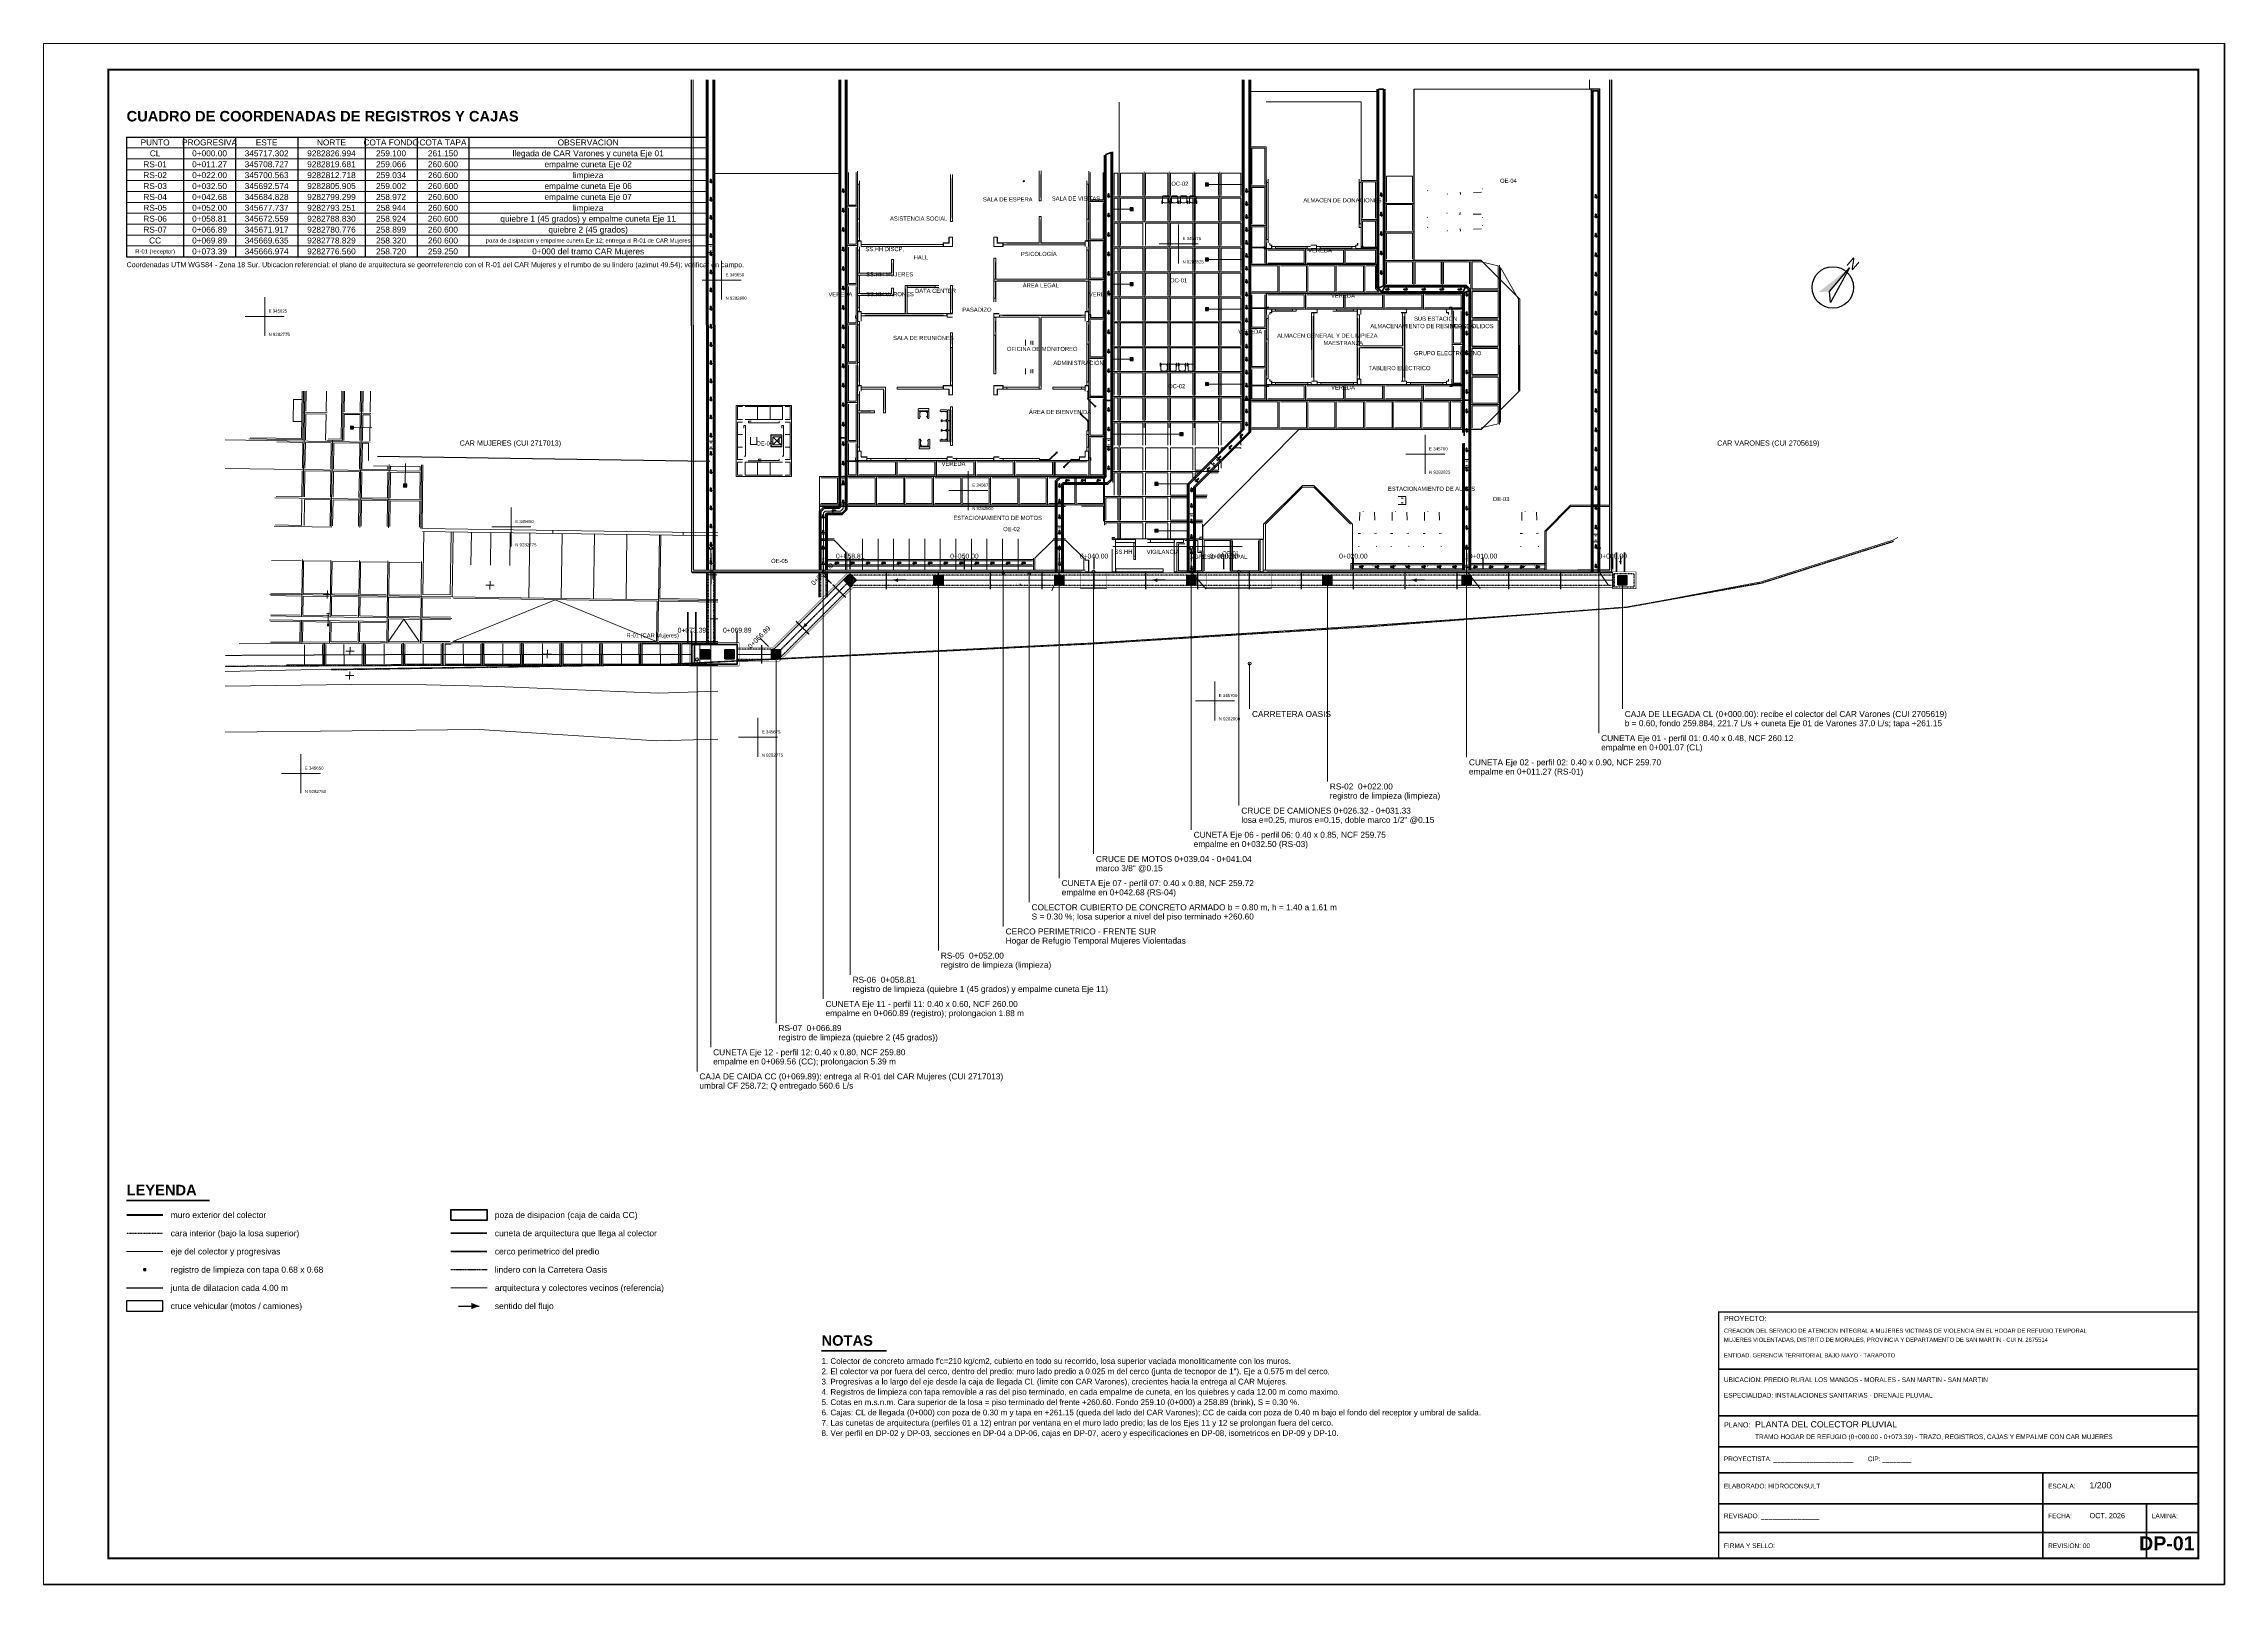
# Paper-space layout 'DP-01' of a CAD drawing. Header units: metres, sheet in millimetres. Extents: x 0 to 841, y 0 to 594.
# The model-space entities are those that its viewports show. They can reach past a viewport. Long polylines and large blocks are cut down to what shows.
import ezdxf
from ezdxf.enums import TextEntityAlignment as Align

# ---------------------------------------------------------------- set-up
doc = ezdxf.new("R2010")
doc.units = ezdxf.units.M
doc.header["$LTSCALE"] = 0.25
for name, pattern in [('CENTER', [5.08, 3.175, -0.635, 0.635, -0.635]), ('DASHED', [1.524, 1.27, -0.254]), ('HIDDEN', [0.375, 0.25, -0.125]), ('PHANTOM', [6.35, 3.175, -0.635, 0.635, -0.635, 0.635, -0.635])]:
    doc.linetypes.add(name, pattern=pattern)
for name, color, linetype, lineweight in [('ARQ-BASE', 8, 'CONTINUOUS', 13), ('ARQ-TEXTO', 8, 'CONTINUOUS', 13), ('CERCO', 14, 'CONTINUOUS', 40), ('CONCRETO', 250, 'CONTINUOUS', 50), ('CONCRETO-OCULTO', 8, 'HIDDEN', 25), ('CUNETA', 3, 'CONTINUOUS', 35), ('EJE-COLECTOR', 1, 'CENTER', 18), ('GRILLA', 9, 'CONTINUOUS', 13), ('LLAMADAS', 30, 'CONTINUOUS', 18), ('MARCO', 7, 'CONTINUOUS', 50), ('MARCO-METALICO', 32, 'CONTINUOUS', 40), ('POZA', 34, 'CONTINUOUS', 35), ('REGISTRO', 32, 'CONTINUOUS', 35), ('REGISTRO-TAPA', 30, 'CONTINUOUS', 18), ('ROTULO', 7, 'CONTINUOUS', 35), ('TITULOS', 160, 'CONTINUOUS', 35)]:
    doc.layers.add(name, color=color, linetype=linetype, lineweight=lineweight)
for name, color, linetype in [('CRUCE-VEHICULAR', 30, 'CONTINUOUS'), ('CUNETA-OCULTA', 3, 'HIDDEN'), ('FLUJO', 150, 'CONTINUOUS'), ('JUNTAS', 8, 'DASHED'), ('LEYENDA', 7, 'CONTINUOUS'), ('LINDERO', 6, 'PHANTOM'), ('PROGRESIVAS', 5, 'CONTINUOUS'), ('ROTULO-TEXTO', 7, 'CONTINUOUS'), ('TEXTOS', 7, 'CONTINUOUS'), ('TEXTOS-NOTAS', 7, 'CONTINUOUS')]:
    doc.layers.add(name, color=color, linetype=linetype)
doc.styles.get("Standard").update_dxf_attribs({"font": 'arial.ttf'})
doc.styles.add('TITULOS', font='arialbd.ttf')

# ---------------------------------------------------------------- blocks, each defined once
blk = doc.blocks.new('REGISTRO-PLANTA')
at = {"layer": 'MARCO-METALICO'}
blk.add_lwpolyline([(-0.35, -0.35), (0.35, -0.35), (0.35, 0.35), (-0.35, 0.35)], close=True, dxfattribs=at)
for centre in [(-0.12, 0), (0.12, 0)]:
    blk.add_circle(centre, 0.015, dxfattribs=at)
at = {"layer": 'REGISTRO'}
blk.add_lwpolyline([(-0.3, -0.3), (0.3, -0.3), (0.3, 0.3), (-0.3, 0.3)], close=True, dxfattribs=at)
at = {"layer": 'REGISTRO-TAPA'}
for p, q in [((-0.29, 0.2765), (-0.2765, 0.29)), ((-0.29, 0.1632), (-0.1632, 0.29)), ((-0.29, 0.0499), (-0.0499, 0.29)), ((-0.29, -0.0634), (0.0634, 0.29)), ((-0.29, -0.1767), (0.1767, 0.29)), ((-0.29, -0.29), (0.29, 0.29)), ((-0.1767, -0.29), (0.29, 0.1767)), ((-0.0634, -0.29), (0.29, 0.0634)), ((0.0499, -0.29), (0.29, -0.0499)), ((0.1632, -0.29), (0.29, -0.1632)), ((0.2765, -0.29), (0.29, -0.2765))]:
    blk.add_line(p, q, dxfattribs=at)
blk = doc.blocks.new('SIMB-FLECHA')
at = {"layer": 'FLUJO'}
blk.add_lwpolyline([(-4, 0), (4, 0)], dxfattribs=at)
blk.add_solid([(4, 0), (1, 1.2), (1, -1.2)], dxfattribs=at)
blk = doc.blocks.new('SIMB-NORTE')
at = {"layer": 'TEXTOS'}
blk.add_lwpolyline([(0, 10), (3, -5), (0, -2)], close=True, dxfattribs=at)
blk.add_circle((0, 0), 8, dxfattribs=at)
blk.add_solid([(0, 10), (-3, -5), (0, -2)], dxfattribs=at)
blk.add_text('N', height=4, dxfattribs=at).set_placement((0, 12), align=Align.MIDDLE_CENTER)

msp = doc.modelspace()

# ---------------------------------------------------------------- linework, layer by layer
at = {"layer": 'ARQ-BASE'}
msp.add_line((349072.38, 9281862.654), (349075.18, 9281862.654), dxfattribs=at)
for points in [[(349090.925, 9281955.79), (349090.944, 9281917.841)], [(349090.94, 9281955.79), (349090.959, 9281917.856)], [(349091.07, 9281955.79), (349091.089, 9281917.986)], [(349092.126, 9281955.79), (349092.138, 9281918.001), (349091.104, 9281918.001), (349091.085, 9281955.79)], [(349091.085, 9281955.79), (349091.104, 9281918.001)], [(349133.43, 9281955.79), (349133.43, 9281928.845)], [(349161.762, 9281955.79), (349161.762, 9281923.001), (349161, 9281923.001), (349161, 9281955.099), (349160.204, 9281955.099), (349160.204, 9281955.79)], [(349161.762, 9281918.001), (349161.762, 9281955.79)], [(349161.777, 9281917.986), (349161.777, 9281955.79)], [(349161.907, 9281917.856), (349161.907, 9281955.79)], [(349161.922, 9281917.841), (349161.922, 9281955.79)], [(349123.935, 9281954.068), (349123.935, 9281920.406)], [(349130.385, 9281921.364), (349130.385, 9281920.381), (349135.065, 9281920.381), (349135.065, 9281921.531), (349138.065, 9281924.531), (349138.94, 9281924.531), (349141.94, 9281921.531), (349141.94, 9281918.001), (349156.759, 9281918.001), (349156.759, 9281921.001), (349158.759, 9281923.001), (349161, 9281923.001), (349161, 9281955.074), (349146.685, 9281955.074), (349146.685, 9281941.899), (349151.826, 9281941.899), (349154.851, 9281938.874), (349154.85, 9281931.844), (349151.85, 9281928.845), (349151.06, 9281928.845), (349137.785, 9281928.845), (349130.385, 9281921.364)], [(349143.81, 9281954.905), (349134.08, 9281954.905), (349134.08, 9281941.575), (349143.81, 9281941.575)], [(349135.28, 9281954.105), (349142.61, 9281954.105), (349142.61, 9281942.774), (349135.28, 9281942.774)], [(349144.46, 9281955.074), (349144.46, 9281939.975)], [(349146.66, 9281955.074), (349146.66, 9281939.95)], [(349135.28, 9281947.625), (349135.28, 9281950.625), (349134.08, 9281950.625), (349134.08, 9281947.625)], [(349135.18, 9281947.725), (349135.18, 9281950.525), (349134.18, 9281950.525), (349134.18, 9281947.725)], [(349123.44, 9281950.258), (349123.44, 9281928.97)], [(349123.44, 9281949.935), (349123.44, 9281924.749)], [(349102.335, 9281948.574), (349092.723, 9281948.574), (349092.738, 9281918.001), (349100.811, 9281918.001), (349100.815, 9281925.219), (349102.335, 9281925.219), (349102.335, 9281948.574)], [(349103.76, 9281948.749), (349103.76, 9281946.047), (349102.96, 9281946.047), (349102.96, 9281948.749)], [(349103.66, 9281948.649), (349103.66, 9281946.147), (349103.06, 9281946.147), (349103.06, 9281948.649)], [(349103.76, 9281948.019), (349103.76, 9281947.754), (349103.92, 9281947.754), (349103.92, 9281948.019)], [(349103.76, 9281945.054), (349103.76, 9281947.754)], [(349103.775, 9281945.054), (349103.775, 9281947.754)], [(349103.905, 9281945.054), (349103.905, 9281947.754)], [(349103.92, 9281945.054), (349103.92, 9281947.754)], [(349110.93, 9281944.874), (349110.93, 9281948.494)], [(349110.945, 9281945.139), (349110.945, 9281948.219)], [(349111.075, 9281945.139), (349111.075, 9281948.219)], [(349111.09, 9281944.874), (349111.09, 9281948.494)], [(349116.538, 9281947.97), (349116.598, 9281948.03), (349116.625, 9281948.003), (349116.565, 9281947.943), (349116.538, 9281947.97)], [(349116.576, 9281948.008), (349116.573, 9281948.008), (349116.54, 9281947.975), (349116.54, 9281947.972)], [(349116.541, 9281947.97), (349116.598, 9281948.027), (349116.622, 9281948.003), (349116.565, 9281947.946)], [(349116.549, 9281947.984), (349116.549, 9281948.031)], [(349116.563, 9281947.998), (349116.563, 9281948.023)], [(349116.603, 9281947.981), (349116.603, 9281947.978), (349116.57, 9281947.945), (349116.567, 9281947.945)], [(349116.579, 9281947.954), (349116.626, 9281947.954)], [(349116.593, 9281947.969), (349116.618, 9281947.969)], [(349116.628, 9281947.979), (349116.618, 9281947.969)], [(349116.626, 9281947.954), (349116.639, 9281947.968)], [(349117.76, 9281946.459), (349117.76, 9281948.774)], [(349117.775, 9281946.724), (349117.775, 9281948.509)], [(349117.905, 9281946.724), (349117.905, 9281948.509)], [(349117.92, 9281946.459), (349117.92, 9281948.774)], [(349121.43, 9281948.019), (349121.43, 9281947.754), (349121.59, 9281947.754), (349121.59, 9281948.019)], [(349121.43, 9281945.054), (349121.43, 9281947.754)], [(349121.445, 9281945.054), (349121.445, 9281947.754)], [(349121.575, 9281945.054), (349121.575, 9281947.754)], [(349121.59, 9281948.749), (349121.59, 9281946.447), (349122.79, 9281946.447), (349122.79, 9281948.749)], [(349121.59, 9281945.054), (349121.59, 9281947.754)], [(349121.69, 9281948.649), (349121.69, 9281946.547), (349122.69, 9281946.547), (349122.69, 9281948.649)], [(349122.815, 9281947.47), (349122.815, 9281923.89)], [(349123.54, 9281946.874), (349123.54, 9281948.599), (349123.835, 9281948.599), (349123.835, 9281946.874)], [(349124.035, 9281946.874), (349124.035, 9281948.599), (349125.76, 9281948.599), (349125.76, 9281946.874)], [(349125.86, 9281948.699), (349125.86, 9281946.774)], [(349125.96, 9281946.874), (349125.96, 9281948.599), (349127.685, 9281948.599), (349127.685, 9281946.874)], [(349127.785, 9281948.699), (349127.785, 9281946.774)], [(349127.885, 9281946.874), (349127.885, 9281948.599), (349129.61, 9281948.599), (349129.61, 9281946.874)], [(349129.71, 9281948.699), (349129.71, 9281946.774)], [(349129.81, 9281946.874), (349129.81, 9281948.599), (349131.61, 9281948.599), (349131.61, 9281946.874)], [(349130.835, 9281947.854), (349130.585, 9281947.854), (349130.585, 9281947.604), (349130.835, 9281947.604)], [(349130.83, 9281947.849), (349130.59, 9281947.849), (349130.59, 9281947.609), (349130.83, 9281947.609)], [(349130.59, 9281947.842), (349130.83, 9281947.842), (349130.83, 9281947.837), (349130.59, 9281947.837)], [(349130.59, 9281947.832), (349130.83, 9281947.832), (349130.83, 9281947.827), (349130.59, 9281947.827)], [(349130.59, 9281947.822), (349130.83, 9281947.822), (349130.83, 9281947.817), (349130.59, 9281947.817)], [(349130.59, 9281947.812), (349130.83, 9281947.812), (349130.83, 9281947.807), (349130.59, 9281947.807)], [(349130.59, 9281947.802), (349130.83, 9281947.802), (349130.83, 9281947.797), (349130.59, 9281947.797)], [(349130.59, 9281947.792), (349130.83, 9281947.792), (349130.83, 9281947.787), (349130.59, 9281947.787)], [(349130.59, 9281947.782), (349130.83, 9281947.782), (349130.83, 9281947.777), (349130.59, 9281947.777)], [(349130.59, 9281947.772), (349130.83, 9281947.772), (349130.83, 9281947.767), (349130.59, 9281947.767)], [(349130.59, 9281947.762), (349130.83, 9281947.762), (349130.83, 9281947.757), (349130.59, 9281947.757)], [(349130.59, 9281947.752), (349130.83, 9281947.752), (349130.83, 9281947.747), (349130.59, 9281947.747)], [(349130.59, 9281947.742), (349130.83, 9281947.742), (349130.83, 9281947.737), (349130.59, 9281947.737)], [(349130.59, 9281947.732), (349130.83, 9281947.732), (349130.83, 9281947.727), (349130.59, 9281947.727)], [(349130.59, 9281947.722), (349130.83, 9281947.722), (349130.83, 9281947.717), (349130.59, 9281947.717)], [(349130.59, 9281947.712), (349130.83, 9281947.712), (349130.83, 9281947.707), (349130.59, 9281947.707)], [(349130.59, 9281947.702), (349130.83, 9281947.702), (349130.83, 9281947.697), (349130.59, 9281947.697)], [(349130.59, 9281947.692), (349130.83, 9281947.692), (349130.83, 9281947.687), (349130.59, 9281947.687)], [(349130.59, 9281947.682), (349130.83, 9281947.682), (349130.83, 9281947.677), (349130.59, 9281947.677)], [(349130.59, 9281947.672), (349130.83, 9281947.672), (349130.83, 9281947.667), (349130.59, 9281947.667)], [(349130.59, 9281947.662), (349130.83, 9281947.662), (349130.83, 9281947.657), (349130.59, 9281947.657)], [(349130.59, 9281947.652), (349130.83, 9281947.652), (349130.83, 9281947.647), (349130.59, 9281947.647)], [(349130.59, 9281947.642), (349130.83, 9281947.642), (349130.83, 9281947.637), (349130.59, 9281947.637)], [(349130.59, 9281947.632), (349130.83, 9281947.632), (349130.83, 9281947.627), (349130.59, 9281947.627)], [(349130.59, 9281947.622), (349130.83, 9281947.622), (349130.83, 9281947.617), (349130.59, 9281947.617)], [(349130.835, 9281947.729), (349133.555, 9281947.729)], [(349131.71, 9281948.699), (349131.71, 9281946.774)], [(349131.81, 9281946.874), (349131.81, 9281948.599), (349133.33, 9281948.599), (349133.33, 9281946.874)], [(349134.08, 9281947.6), (349134.08, 9281947.625), (349135.28, 9281947.625), (349135.28, 9281947.6)], [(349135.28, 9281944.6), (349135.28, 9281947.6), (349134.08, 9281947.6), (349134.08, 9281944.6)], [(349135.18, 9281944.7), (349135.18, 9281947.5), (349134.18, 9281947.5), (349134.18, 9281944.7)], [(349135.28, 9281948.15), (349135.28, 9281947.885), (349135.44, 9281947.885), (349135.44, 9281948.15)], [(349135.28, 9281943.495), (349135.28, 9281947.885)], [(349135.295, 9281943.495), (349135.295, 9281948.035)], [(349135.425, 9281943.495), (349135.425, 9281948.035)], [(349135.44, 9281943.495), (349135.44, 9281947.885)], [(349142.45, 9281948.15), (349142.45, 9281947.885), (349142.61, 9281947.885), (349142.61, 9281948.15)], [(349142.45, 9281948.035), (349142.45, 9281944.685)], [(349142.465, 9281947.885), (349142.465, 9281944.685)], [(349142.595, 9281947.885), (349142.595, 9281944.685)], [(349142.61, 9281948.035), (349142.61, 9281944.685)], [(349143.81, 9281945.028), (349143.81, 9281948.028), (349142.61, 9281948.028), (349142.61, 9281945.028)], [(349143.71, 9281945.128), (349143.71, 9281947.928), (349142.71, 9281947.928), (349142.71, 9281945.128)], [(349144.56, 9281946.374), (349144.56, 9281948.375), (349146.56, 9281948.375), (349146.56, 9281946.374)], [(349147.708, 9281947.262), (349147.737, 9281947.25)], [(349150.233, 9281947.141), (349150.251, 9281946.968)], [(349151.256, 9281947.106), (349151.884, 9281947.139)], [(349151.94, 9281947.39), (349151.961, 9281947.39)], [(349102.96, 9281946.022), (349102.96, 9281946.047), (349103.76, 9281946.047), (349103.76, 9281946.022)], [(349103.76, 9281946.022), (349103.76, 9281943.022), (349102.96, 9281943.022), (349102.96, 9281946.022)], [(349103.66, 9281945.922), (349103.66, 9281943.122), (349103.06, 9281943.122), (349103.06, 9281945.922)], [(349117.76, 9281946.459), (349117.92, 9281946.459)], [(349122.79, 9281946.447), (349122.79, 9281946.422), (349121.59, 9281946.422), (349121.59, 9281946.447)], [(349121.59, 9281946.422), (349121.59, 9281943.422), (349122.79, 9281943.422), (349122.79, 9281946.422)], [(349121.69, 9281946.322), (349121.69, 9281943.522), (349122.69, 9281943.522), (349122.69, 9281946.322)], [(349124.772, 9281945.819), (349123.315, 9281945.819)], [(349133.33, 9281946.774), (349123.44, 9281946.774)], [(349123.54, 9281944.949), (349123.54, 9281946.674), (349123.835, 9281946.674), (349123.835, 9281944.949)], [(349124.035, 9281944.949), (349124.035, 9281946.674), (349125.76, 9281946.674), (349125.76, 9281944.949)], [(349125.022, 9281945.944), (349124.772, 9281945.944), (349124.772, 9281945.694), (349125.022, 9281945.694)], [(349125.017, 9281945.939), (349124.777, 9281945.939), (349124.777, 9281945.699), (349125.017, 9281945.699)], [(349124.777, 9281945.932), (349125.017, 9281945.932), (349125.017, 9281945.927), (349124.777, 9281945.927)], [(349124.777, 9281945.922), (349125.017, 9281945.922), (349125.017, 9281945.917), (349124.777, 9281945.917)], [(349124.777, 9281945.912), (349125.017, 9281945.912), (349125.017, 9281945.907), (349124.777, 9281945.907)], [(349124.777, 9281945.902), (349125.017, 9281945.902), (349125.017, 9281945.897), (349124.777, 9281945.897)], [(349124.777, 9281945.892), (349125.017, 9281945.892), (349125.017, 9281945.887), (349124.777, 9281945.887)], [(349124.777, 9281945.882), (349125.017, 9281945.882), (349125.017, 9281945.877), (349124.777, 9281945.877)], [(349124.777, 9281945.872), (349125.017, 9281945.872), (349125.017, 9281945.867), (349124.777, 9281945.867)], [(349124.777, 9281945.862), (349125.017, 9281945.862), (349125.017, 9281945.857), (349124.777, 9281945.857)], [(349124.777, 9281945.852), (349125.017, 9281945.852), (349125.017, 9281945.847), (349124.777, 9281945.847)], [(349124.777, 9281945.842), (349125.017, 9281945.842), (349125.017, 9281945.837), (349124.777, 9281945.837)], [(349124.777, 9281945.832), (349125.017, 9281945.832), (349125.017, 9281945.827), (349124.777, 9281945.827)], [(349124.777, 9281945.822), (349125.017, 9281945.822), (349125.017, 9281945.817), (349124.777, 9281945.817)], [(349124.777, 9281945.812), (349125.017, 9281945.812), (349125.017, 9281945.807), (349124.777, 9281945.807)], [(349124.777, 9281945.802), (349125.017, 9281945.802), (349125.017, 9281945.797), (349124.777, 9281945.797)], [(349124.777, 9281945.792), (349125.017, 9281945.792), (349125.017, 9281945.787), (349124.777, 9281945.787)], [(349124.777, 9281945.782), (349125.017, 9281945.782), (349125.017, 9281945.777), (349124.777, 9281945.777)], [(349124.777, 9281945.772), (349125.017, 9281945.772), (349125.017, 9281945.767), (349124.777, 9281945.767)], [(349124.777, 9281945.762), (349125.017, 9281945.762), (349125.017, 9281945.757), (349124.777, 9281945.757)], [(349124.777, 9281945.752), (349125.017, 9281945.752), (349125.017, 9281945.747), (349124.777, 9281945.747)], [(349124.777, 9281945.742), (349125.017, 9281945.742), (349125.017, 9281945.737), (349124.777, 9281945.737)], [(349124.777, 9281945.732), (349125.017, 9281945.732), (349125.017, 9281945.727), (349124.777, 9281945.727)], [(349124.777, 9281945.722), (349125.017, 9281945.722), (349125.017, 9281945.717), (349124.777, 9281945.717)], [(349124.777, 9281945.712), (349125.017, 9281945.712), (349125.017, 9281945.707), (349124.777, 9281945.707)], [(349125.86, 9281946.774), (349125.86, 9281944.849)], [(349125.96, 9281944.949), (349125.96, 9281946.674), (349127.685, 9281946.674), (349127.685, 9281944.949)], [(349127.227, 9281946.364), (349127.225, 9281946.362)], [(349127.225, 9281946.354), (349127.227, 9281946.364)], [(349127.225, 9281946.362), (349127.225, 9281946.354)], [(349127.225, 9281946.353), (349127.225, 9281946.354)], [(349127.225, 9281946.353), (349127.225, 9281946.353)], [(349127.225, 9281946.353), (349127.226, 9281946.353)], [(349127.228, 9281946.353), (349127.225, 9281946.353)], [(349127.226, 9281946.353), (349127.225, 9281946.353)], [(349127.228, 9281946.353), (349127.226, 9281946.353)], [(349127.227, 9281946.364), (349127.228, 9281946.371)], [(349127.231, 9281946.421), (349127.228, 9281946.421)], [(349127.228, 9281946.371), (349127.228, 9281946.421)], [(349127.228, 9281946.371), (349127.228, 9281946.371)], [(349127.228, 9281946.371), (349127.228, 9281946.371)], [(349127.228, 9281946.371), (349127.228, 9281946.371)], [(349127.228, 9281946.353), (349127.228, 9281946.353)], [(349127.228, 9281946.353), (349127.228, 9281946.331)], [(349127.228, 9281946.331), (349127.228, 9281946.329)], [(349127.228, 9281946.329), (349127.228, 9281946.301)], [(349127.231, 9281946.305), (349127.228, 9281946.301)], [(349127.231, 9281946.303), (349127.228, 9281946.301)], [(349127.228, 9281946.301), (349127.228, 9281946.301)], [(349127.228, 9281946.301), (349127.228, 9281946.301)], [(349127.228, 9281946.301), (349127.228, 9281946.301)], [(349127.231, 9281946.47), (349127.267, 9281946.47)], [(349127.231, 9281946.47), (349127.231, 9281946.47)], [(349127.267, 9281946.47), (349127.231, 9281946.47)], [(349127.231, 9281946.47), (349127.231, 9281946.455)], [(349127.231, 9281946.47), (349127.231, 9281946.254)], [(349127.231, 9281946.455), (349127.231, 9281946.431)], [(349127.231, 9281946.421), (349127.231, 9281946.431)], [(349127.231, 9281946.305), (349127.231, 9281946.303)], [(349127.231, 9281946.254), (349127.231, 9281946.254)], [(349127.231, 9281946.254), (349127.267, 9281946.254)], [(349127.231, 9281946.254), (349127.267, 9281946.254)], [(349127.267, 9281946.47), (349127.267, 9281946.47)], [(349127.267, 9281946.395), (349127.267, 9281946.47)], [(349127.267, 9281946.395), (349127.267, 9281946.373)], [(349127.267, 9281946.373), (349127.267, 9281946.372)], [(349127.267, 9281946.373), (349127.292, 9281946.373)], [(349127.269, 9281946.373), (349127.267, 9281946.372)], [(349127.267, 9281946.372), (349127.267, 9281946.362)], [(349127.267, 9281946.362), (349127.267, 9281946.372)], [(349127.267, 9281946.372), (349127.267, 9281946.372)], [(349127.267, 9281946.362), (349127.267, 9281946.372)], [(349127.267, 9281946.362), (349127.267, 9281946.362)], [(349127.267, 9281946.352), (349127.267, 9281946.362)], [(349127.267, 9281946.352), (349127.267, 9281946.351)], [(349127.27, 9281946.351), (349127.267, 9281946.352)], [(349127.267, 9281946.351), (349127.308, 9281946.351)], [(349127.267, 9281946.321), (349127.267, 9281946.351)], [(349127.267, 9281946.292), (349127.267, 9281946.321)], [(349127.267, 9281946.254), (349127.267, 9281946.292)], [(349127.267, 9281946.254), (349127.267, 9281946.254)], [(349127.269, 9281946.373), (349127.269, 9281946.373)], [(349127.269, 9281946.373), (349127.292, 9281946.373)], [(349127.269, 9281946.373), (349127.269, 9281946.373)], [(349127.27, 9281946.351), (349127.27, 9281946.351)], [(349127.307, 9281946.351), (349127.27, 9281946.351)], [(349127.27, 9281946.351), (349127.27, 9281946.351)], [(349127.276, 9281946.593), (349127.277, 9281946.643)], [(349127.278, 9281946.544), (349127.276, 9281946.593)], [(349127.277, 9281946.643), (349127.281, 9281946.72)], [(349127.283, 9281946.41), (349127.278, 9281946.544)], [(349127.281, 9281946.72), (349127.283, 9281946.765)], [(349127.283, 9281946.765), (349127.288, 9281946.792)], [(349127.289, 9281946.384), (349127.283, 9281946.41)], [(349127.288, 9281946.792), (349127.29, 9281946.801)], [(349127.29, 9281946.378), (349127.289, 9281946.384)], [(349127.29, 9281946.801), (349127.304, 9281946.82)], [(349127.292, 9281946.376), (349127.29, 9281946.378)], [(349127.294, 9281946.373), (349127.292, 9281946.376)], [(349127.292, 9281946.373), (349127.297, 9281946.368)], [(349127.292, 9281946.373), (349127.292, 9281946.373)], [(349127.292, 9281946.373), (349127.295, 9281946.368)], [(349127.309, 9281946.351), (349127.294, 9281946.373)], [(349127.307, 9281946.351), (349127.295, 9281946.368)], [(349127.305, 9281946.356), (349127.297, 9281946.368)], [(349127.304, 9281946.82), (349127.309, 9281946.827)], [(349127.305, 9281946.356), (349127.308, 9281946.351)], [(349127.308, 9281946.351), (349127.307, 9281946.351)], [(349127.309, 9281946.827), (349127.329, 9281946.839)], [(349127.314, 9281946.348), (349127.309, 9281946.351)], [(349127.335, 9281946.843), (349127.311, 9281946.828)], [(349127.336, 9281946.335), (349127.314, 9281946.348)], [(349127.329, 9281946.839), (349127.335, 9281946.843)], [(349127.335, 9281946.843), (349127.361, 9281946.849)], [(349127.337, 9281946.844), (349127.335, 9281946.843)], [(349127.341, 9281946.334), (349127.336, 9281946.335)], [(349127.366, 9281946.851), (349127.337, 9281946.844)], [(349127.365, 9281946.329), (349127.341, 9281946.334)], [(349127.361, 9281946.849), (349127.364, 9281946.85)], [(349127.364, 9281946.85), (349127.406, 9281946.852)], [(349127.394, 9281946.327), (349127.365, 9281946.329)], [(349127.458, 9281946.856), (349127.366, 9281946.851)], [(349127.526, 9281946.322), (349127.394, 9281946.327)], [(349127.406, 9281946.852), (349127.475, 9281946.855)], [(349127.458, 9281946.856), (349127.526, 9281946.857)], [(349127.475, 9281946.855), (349127.526, 9281946.856)], [(349127.593, 9281946.856), (349127.526, 9281946.857)], [(349127.526, 9281946.856), (349127.576, 9281946.855)], [(349127.526, 9281946.322), (349127.593, 9281946.324)], [(349127.576, 9281946.855), (349127.593, 9281946.855)], [(349127.593, 9281946.856), (349127.681, 9281946.851)], [(349127.593, 9281946.855), (349127.66, 9281946.851)], [(349127.609, 9281946.325), (349127.593, 9281946.324)], [(349127.682, 9281946.329), (349127.609, 9281946.325)], [(349127.66, 9281946.851), (349127.675, 9281946.85)], [(349127.675, 9281946.85), (349127.683, 9281946.85)], [(349127.711, 9281946.844), (349127.681, 9281946.851)], [(349127.687, 9281946.33), (349127.682, 9281946.329)], [(349127.683, 9281946.85), (349127.71, 9281946.844)], [(349127.712, 9281946.335), (349127.687, 9281946.33)], [(349127.71, 9281946.844), (349127.713, 9281946.843)], [(349127.713, 9281946.843), (349127.711, 9281946.844)], [(349127.738, 9281946.828), (349127.711, 9281946.844)], [(349127.717, 9281946.339), (349127.712, 9281946.335)], [(349127.713, 9281946.843), (349127.738, 9281946.828)], [(349127.739, 9281946.353), (349127.717, 9281946.339)], [(349127.738, 9281946.828), (349127.738, 9281946.828)], [(349127.738, 9281946.828), (349127.738, 9281946.828)], [(349127.738, 9281946.828), (349127.74, 9281946.827)], [(349127.741, 9281946.356), (349127.739, 9281946.353)], [(349127.74, 9281946.827), (349127.745, 9281946.82)], [(349127.74, 9281946.351), (349127.743, 9281946.356)], [(349127.74, 9281946.351), (349127.744, 9281946.356)], [(349127.746, 9281946.351), (349127.74, 9281946.351)], [(349127.74, 9281946.351), (349127.74, 9281946.351)], [(349127.743, 9281946.351), (349127.74, 9281946.351)], [(349127.747, 9281946.362), (349127.741, 9281946.356)], [(349127.747, 9281946.362), (349127.743, 9281946.356)], [(349127.743, 9281946.351), (349127.743, 9281946.351)], [(349127.746, 9281946.351), (349127.743, 9281946.351)], [(349127.744, 9281946.356), (349127.746, 9281946.359)], [(349127.745, 9281946.82), (349127.76, 9281946.801)], [(349127.755, 9281946.371), (349127.746, 9281946.359)], [(349127.746, 9281946.351), (349127.784, 9281946.354)], [(349127.747, 9281946.362), (349127.755, 9281946.371)], [(349127.756, 9281946.373), (349127.755, 9281946.371)], [(349127.757, 9281946.373), (349127.755, 9281946.371)], [(349127.756, 9281946.373), (349127.757, 9281946.373)], [(349127.761, 9281946.377), (349127.757, 9281946.373)], [(349127.784, 9281946.373), (349127.757, 9281946.373)], [(349127.757, 9281946.373), (349127.759, 9281946.373)], [(349127.757, 9281946.373), (349127.757, 9281946.373)], [(349127.759, 9281946.373), (349127.759, 9281946.373)], [(349127.759, 9281946.373), (349127.781, 9281946.373)], [(349127.76, 9281946.801), (349127.766, 9281946.775)], [(349127.762, 9281946.386), (349127.761, 9281946.377)], [(349127.768, 9281946.413), (349127.762, 9281946.386)], [(349127.766, 9281946.775), (349127.768, 9281946.765)], [(349127.768, 9281946.765), (349127.771, 9281946.689)], [(349127.77, 9281946.461), (349127.768, 9281946.413)], [(349127.774, 9281946.595), (349127.77, 9281946.461)], [(349127.771, 9281946.689), (349127.773, 9281946.662)], [(349127.774, 9281946.595), (349127.773, 9281946.662)], [(349127.781, 9281946.373), (349127.784, 9281946.372)], [(349127.784, 9281946.47), (349127.784, 9281946.47)], [(349127.784, 9281946.47), (349127.82, 9281946.47)], [(349127.82, 9281946.47), (349127.784, 9281946.47)], [(349127.784, 9281946.47), (349127.784, 9281946.39)], [(349127.784, 9281946.39), (349127.784, 9281946.373)], [(349127.784, 9281946.373), (349127.784, 9281946.372)], [(349127.784, 9281946.372), (349127.784, 9281946.368)], [(349127.784, 9281946.372), (349127.784, 9281946.372)], [(349127.784, 9281946.372), (349127.784, 9281946.368)], [(349127.784, 9281946.368), (349127.784, 9281946.368)], [(349127.784, 9281946.368), (349127.784, 9281946.356)], [(349127.784, 9281946.368), (349127.784, 9281946.356)], [(349127.784, 9281946.356), (349127.784, 9281946.354)], [(349127.784, 9281946.354), (349127.784, 9281946.356)], [(349127.784, 9281946.354), (349127.784, 9281946.354)], [(349127.784, 9281946.254), (349127.784, 9281946.354)], [(349127.82, 9281946.254), (349127.784, 9281946.254)], [(349127.784, 9281946.254), (349127.784, 9281946.254)], [(349127.784, 9281946.254), (349127.82, 9281946.254)], [(349127.785, 9281946.774), (349127.785, 9281944.849)], [(349127.82, 9281946.47), (349127.82, 9281946.47)], [(349127.82, 9281946.258), (349127.82, 9281946.47)], [(349127.82, 9281946.455), (349127.82, 9281946.47)], [(349127.82, 9281946.438), (349127.82, 9281946.455)], [(349127.82, 9281946.423), (349127.82, 9281946.438)], [(349127.82, 9281946.423), (349127.823, 9281946.423)], [(349127.82, 9281946.423), (349127.823, 9281946.423)], [(349127.821, 9281946.303), (349127.82, 9281946.305)], [(349127.82, 9281946.258), (349127.82, 9281946.254)], [(349127.82, 9281946.254), (349127.82, 9281946.254)], [(349127.821, 9281946.303), (349127.823, 9281946.303)], [(349127.823, 9281946.423), (349127.823, 9281946.423)], [(349127.823, 9281946.415), (349127.823, 9281946.423)], [(349127.823, 9281946.423), (349127.823, 9281946.415)], [(349127.823, 9281946.415), (349127.823, 9281946.369)], [(349127.823, 9281946.369), (349127.824, 9281946.37)], [(349127.825, 9281946.354), (349127.823, 9281946.353)], [(349127.823, 9281946.353), (349127.823, 9281946.35)], [(349127.823, 9281946.353), (349127.823, 9281946.353)], [(349127.823, 9281946.352), (349127.823, 9281946.353)], [(349127.823, 9281946.353), (349127.823, 9281946.353)], [(349127.825, 9281946.353), (349127.823, 9281946.353)], [(349127.823, 9281946.353), (349127.823, 9281946.353)], [(349127.823, 9281946.352), (349127.823, 9281946.35)], [(349127.823, 9281946.303), (349127.823, 9281946.35)], [(349127.825, 9281946.371), (349127.824, 9281946.37)], [(349127.824, 9281946.37), (349127.825, 9281946.37)], [(349127.825, 9281946.371), (349127.825, 9281946.37)], [(349127.825, 9281946.37), (349127.825, 9281946.354)], [(349127.825, 9281946.354), (349127.825, 9281946.353)], [(349127.885, 9281944.949), (349127.885, 9281946.674), (349129.61, 9281946.674), (349129.61, 9281944.949)], [(349127.911, 9281946.364), (349127.909, 9281946.362)], [(349127.909, 9281946.354), (349127.911, 9281946.364)], [(349127.909, 9281946.362), (349127.909, 9281946.354)], [(349127.909, 9281946.353), (349127.909, 9281946.354)], [(349127.909, 9281946.353), (349127.909, 9281946.353)], [(349127.909, 9281946.353), (349127.91, 9281946.353)], [(349127.912, 9281946.353), (349127.909, 9281946.353)], [(349127.91, 9281946.353), (349127.909, 9281946.353)], [(349127.912, 9281946.353), (349127.91, 9281946.353)], [(349127.911, 9281946.364), (349127.912, 9281946.371)], [(349127.915, 9281946.421), (349127.912, 9281946.421)], [(349127.912, 9281946.371), (349127.912, 9281946.421)], [(349127.912, 9281946.371), (349127.912, 9281946.371)], [(349127.912, 9281946.371), (349127.912, 9281946.371)], [(349127.912, 9281946.371), (349127.912, 9281946.371)], [(349127.912, 9281946.353), (349127.912, 9281946.353)], [(349127.912, 9281946.353), (349127.912, 9281946.331)], [(349127.912, 9281946.331), (349127.912, 9281946.329)], [(349127.912, 9281946.329), (349127.912, 9281946.301)], [(349127.915, 9281946.305), (349127.912, 9281946.301)], [(349127.915, 9281946.303), (349127.912, 9281946.301)], [(349127.912, 9281946.301), (349127.912, 9281946.301)], [(349127.912, 9281946.301), (349127.912, 9281946.301)], [(349127.912, 9281946.301), (349127.912, 9281946.301)], [(349127.915, 9281946.47), (349127.951, 9281946.47)], [(349127.915, 9281946.47), (349127.915, 9281946.47)], [(349127.951, 9281946.47), (349127.915, 9281946.47)], [(349127.915, 9281946.47), (349127.915, 9281946.455)], [(349127.915, 9281946.47), (349127.915, 9281946.254)], [(349127.915, 9281946.455), (349127.915, 9281946.431)], [(349127.915, 9281946.421), (349127.915, 9281946.431)], [(349127.915, 9281946.305), (349127.915, 9281946.303)], [(349127.915, 9281946.254), (349127.915, 9281946.254)], [(349127.915, 9281946.254), (349127.951, 9281946.254)], [(349127.915, 9281946.254), (349127.951, 9281946.254)], [(349127.951, 9281946.47), (349127.951, 9281946.47)], [(349127.951, 9281946.395), (349127.951, 9281946.47)], [(349127.951, 9281946.395), (349127.951, 9281946.373)], [(349127.951, 9281946.373), (349127.951, 9281946.372)], [(349127.951, 9281946.373), (349127.976, 9281946.373)], [(349127.953, 9281946.373), (349127.951, 9281946.372)], [(349127.951, 9281946.372), (349127.951, 9281946.362)], [(349127.951, 9281946.362), (349127.951, 9281946.372)], [(349127.951, 9281946.372), (349127.951, 9281946.372)], [(349127.951, 9281946.362), (349127.951, 9281946.372)], [(349127.951, 9281946.362), (349127.951, 9281946.362)], [(349127.951, 9281946.352), (349127.951, 9281946.362)], [(349127.951, 9281946.352), (349127.951, 9281946.351)], [(349127.954, 9281946.351), (349127.951, 9281946.352)], [(349127.951, 9281946.351), (349127.992, 9281946.351)], [(349127.951, 9281946.321), (349127.951, 9281946.351)], [(349127.951, 9281946.292), (349127.951, 9281946.321)], [(349127.951, 9281946.254), (349127.951, 9281946.292)], [(349127.951, 9281946.254), (349127.951, 9281946.254)], [(349127.954, 9281946.373), (349127.953, 9281946.373)], [(349127.953, 9281946.373), (349127.953, 9281946.373)], [(349127.954, 9281946.373), (349127.976, 9281946.373)], [(349127.954, 9281946.351), (349127.954, 9281946.351)], [(349127.992, 9281946.351), (349127.954, 9281946.351)], [(349127.954, 9281946.351), (349127.954, 9281946.351)], [(349127.96, 9281946.593), (349127.962, 9281946.643)], [(349127.962, 9281946.544), (349127.96, 9281946.593)], [(349127.962, 9281946.643), (349127.965, 9281946.72)], [(349127.967, 9281946.41), (349127.962, 9281946.544)], [(349127.965, 9281946.72), (349127.967, 9281946.765)], [(349127.967, 9281946.765), (349127.972, 9281946.792)], [(349127.973, 9281946.384), (349127.967, 9281946.41)], [(349127.972, 9281946.792), (349127.974, 9281946.801)], [(349127.974, 9281946.378), (349127.973, 9281946.384)], [(349127.974, 9281946.801), (349127.988, 9281946.82)], [(349127.976, 9281946.376), (349127.974, 9281946.378)], [(349127.978, 9281946.373), (349127.976, 9281946.376)], [(349127.976, 9281946.373), (349127.981, 9281946.368)], [(349127.976, 9281946.373), (349127.976, 9281946.373)], [(349127.976, 9281946.373), (349127.98, 9281946.368)], [(349127.994, 9281946.351), (349127.978, 9281946.373)], [(349127.992, 9281946.351), (349127.98, 9281946.368)], [(349127.989, 9281946.356), (349127.981, 9281946.368)], [(349127.988, 9281946.82), (349127.993, 9281946.827)], [(349127.989, 9281946.356), (349127.992, 9281946.351)], [(349127.992, 9281946.351), (349127.992, 9281946.351)], [(349127.993, 9281946.827), (349128.013, 9281946.839)], [(349127.998, 9281946.348), (349127.994, 9281946.351)], [(349128.019, 9281946.843), (349127.995, 9281946.828)], [(349128.02, 9281946.335), (349127.998, 9281946.348)], [(349128.013, 9281946.839), (349128.019, 9281946.843)], [(349128.019, 9281946.843), (349128.045, 9281946.849)], [(349128.021, 9281946.844), (349128.019, 9281946.843)], [(349128.025, 9281946.334), (349128.02, 9281946.335)], [(349128.05, 9281946.851), (349128.021, 9281946.844)], [(349128.049, 9281946.329), (349128.025, 9281946.334)], [(349128.045, 9281946.849), (349128.048, 9281946.85)], [(349128.048, 9281946.85), (349128.09, 9281946.852)], [(349128.078, 9281946.327), (349128.049, 9281946.329)], [(349128.142, 9281946.856), (349128.05, 9281946.851)], [(349128.21, 9281946.322), (349128.078, 9281946.327)], [(349128.09, 9281946.852), (349128.159, 9281946.855)], [(349128.142, 9281946.856), (349128.21, 9281946.857)], [(349128.159, 9281946.855), (349128.21, 9281946.856)], [(349128.277, 9281946.856), (349128.21, 9281946.857)], [(349128.21, 9281946.856), (349128.26, 9281946.855)], [(349128.21, 9281946.322), (349128.277, 9281946.324)], [(349128.26, 9281946.855), (349128.277, 9281946.855)], [(349128.277, 9281946.856), (349128.366, 9281946.851)], [(349128.277, 9281946.855), (349128.344, 9281946.851)], [(349128.293, 9281946.325), (349128.277, 9281946.324)], [(349128.366, 9281946.329), (349128.293, 9281946.325)], [(349128.344, 9281946.851), (349128.359, 9281946.85)], [(349128.359, 9281946.85), (349128.367, 9281946.85)], [(349128.395, 9281946.844), (349128.366, 9281946.851)], [(349128.372, 9281946.33), (349128.366, 9281946.329)], [(349128.367, 9281946.85), (349128.394, 9281946.844)], [(349128.396, 9281946.335), (349128.372, 9281946.33)], [(349128.394, 9281946.844), (349128.397, 9281946.843)], [(349128.397, 9281946.843), (349128.395, 9281946.844)], [(349128.422, 9281946.828), (349128.395, 9281946.844)], [(349128.401, 9281946.339), (349128.396, 9281946.335)], [(349128.397, 9281946.843), (349128.422, 9281946.828)], [(349128.423, 9281946.353), (349128.401, 9281946.339)], [(349128.422, 9281946.828), (349128.422, 9281946.828)], [(349128.422, 9281946.828), (349128.423, 9281946.828)], [(349128.423, 9281946.828), (349128.425, 9281946.827)], [(349128.426, 9281946.356), (349128.423, 9281946.353)], [(349128.424, 9281946.351), (349128.427, 9281946.356)], [(349128.43, 9281946.351), (349128.424, 9281946.351)], [(349128.424, 9281946.351), (349128.425, 9281946.351)], [(349128.425, 9281946.827), (349128.429, 9281946.82)], [(349128.425, 9281946.351), (349128.428, 9281946.356)], [(349128.427, 9281946.351), (349128.425, 9281946.351)], [(349128.431, 9281946.362), (349128.426, 9281946.356)], [(349128.431, 9281946.362), (349128.427, 9281946.356)], [(349128.427, 9281946.351), (349128.427, 9281946.351)], [(349128.43, 9281946.351), (349128.427, 9281946.351)], [(349128.428, 9281946.356), (349128.43, 9281946.359)], [(349128.429, 9281946.82), (349128.444, 9281946.801)], [(349128.439, 9281946.371), (349128.43, 9281946.359)], [(349128.43, 9281946.351), (349128.468, 9281946.354)], [(349128.431, 9281946.362), (349128.439, 9281946.371)], [(349128.441, 9281946.373), (349128.439, 9281946.371)], [(349128.441, 9281946.373), (349128.439, 9281946.371)], [(349128.445, 9281946.377), (349128.441, 9281946.373)], [(349128.468, 9281946.373), (349128.441, 9281946.373)], [(349128.441, 9281946.373), (349128.441, 9281946.373)], [(349128.441, 9281946.373), (349128.443, 9281946.373)], [(349128.441, 9281946.373), (349128.441, 9281946.373)], [(349128.443, 9281946.373), (349128.443, 9281946.373)], [(349128.443, 9281946.373), (349128.465, 9281946.373)], [(349128.444, 9281946.801), (349128.45, 9281946.775)], [(349128.446, 9281946.386), (349128.445, 9281946.377)], [(349128.452, 9281946.413), (349128.446, 9281946.386)], [(349128.45, 9281946.775), (349128.452, 9281946.765)], [(349128.452, 9281946.765), (349128.456, 9281946.689)], [(349128.454, 9281946.461), (349128.452, 9281946.413)], [(349128.458, 9281946.595), (349128.454, 9281946.461)], [(349128.456, 9281946.689), (349128.457, 9281946.662)], [(349128.458, 9281946.595), (349128.457, 9281946.662)], [(349128.465, 9281946.373), (349128.468, 9281946.372)], [(349128.468, 9281946.47), (349128.468, 9281946.47)], [(349128.468, 9281946.47), (349128.504, 9281946.47)], [(349128.504, 9281946.47), (349128.468, 9281946.47)], [(349128.468, 9281946.47), (349128.468, 9281946.39)], [(349128.468, 9281946.39), (349128.468, 9281946.373)], [(349128.468, 9281946.373), (349128.468, 9281946.372)], [(349128.468, 9281946.372), (349128.468, 9281946.368)], [(349128.468, 9281946.372), (349128.468, 9281946.372)], [(349128.468, 9281946.372), (349128.468, 9281946.368)], [(349128.468, 9281946.368), (349128.468, 9281946.368)], [(349128.468, 9281946.368), (349128.468, 9281946.356)], [(349128.468, 9281946.368), (349128.468, 9281946.356)], [(349128.468, 9281946.356), (349128.468, 9281946.354)], [(349128.468, 9281946.354), (349128.468, 9281946.356)], [(349128.468, 9281946.354), (349128.468, 9281946.354)], [(349128.468, 9281946.254), (349128.468, 9281946.354)], [(349128.504, 9281946.254), (349128.468, 9281946.254)], [(349128.468, 9281946.254), (349128.468, 9281946.254)], [(349128.468, 9281946.254), (349128.504, 9281946.254)], [(349128.504, 9281946.47), (349128.504, 9281946.47)], [(349128.504, 9281946.258), (349128.504, 9281946.47)], [(349128.504, 9281946.455), (349128.504, 9281946.47)], [(349128.504, 9281946.438), (349128.504, 9281946.455)], [(349128.504, 9281946.423), (349128.504, 9281946.438)], [(349128.504, 9281946.423), (349128.507, 9281946.423)], [(349128.504, 9281946.423), (349128.507, 9281946.423)], [(349128.505, 9281946.303), (349128.504, 9281946.305)], [(349128.504, 9281946.258), (349128.504, 9281946.254)], [(349128.504, 9281946.254), (349128.504, 9281946.254)], [(349128.505, 9281946.303), (349128.507, 9281946.303)], [(349128.507, 9281946.423), (349128.507, 9281946.423)], [(349128.507, 9281946.415), (349128.507, 9281946.423)], [(349128.507, 9281946.423), (349128.507, 9281946.415)], [(349128.507, 9281946.415), (349128.507, 9281946.369)], [(349128.507, 9281946.369), (349128.508, 9281946.37)], [(349128.509, 9281946.354), (349128.507, 9281946.353)], [(349128.507, 9281946.353), (349128.507, 9281946.35)], [(349128.507, 9281946.353), (349128.507, 9281946.353)], [(349128.507, 9281946.352), (349128.507, 9281946.353)], [(349128.507, 9281946.353), (349128.507, 9281946.353)], [(349128.509, 9281946.353), (349128.507, 9281946.353)], [(349128.507, 9281946.353), (349128.507, 9281946.353)], [(349128.507, 9281946.352), (349128.507, 9281946.35)], [(349128.507, 9281946.303), (349128.507, 9281946.35)], [(349128.509, 9281946.371), (349128.508, 9281946.37)], [(349128.508, 9281946.37), (349128.509, 9281946.37)], [(349128.509, 9281946.371), (349128.509, 9281946.37)], [(349128.509, 9281946.37), (349128.509, 9281946.354)], [(349128.509, 9281946.354), (349128.509, 9281946.353)], [(349128.618, 9281946.364), (349128.616, 9281946.362)], [(349128.616, 9281946.354), (349128.618, 9281946.364)], [(349128.616, 9281946.362), (349128.616, 9281946.354)], [(349128.616, 9281946.353), (349128.616, 9281946.354)], [(349128.616, 9281946.353), (349128.616, 9281946.353)], [(349128.616, 9281946.353), (349128.617, 9281946.353)], [(349128.619, 9281946.353), (349128.616, 9281946.353)], [(349128.617, 9281946.353), (349128.616, 9281946.353)], [(349128.619, 9281946.353), (349128.617, 9281946.353)], [(349128.618, 9281946.371), (349128.619, 9281946.371)], [(349128.618, 9281946.371), (349128.619, 9281946.371)], [(349128.618, 9281946.364), (349128.618, 9281946.371)], [(349128.622, 9281946.421), (349128.619, 9281946.421)], [(349128.619, 9281946.371), (349128.619, 9281946.421)], [(349128.619, 9281946.371), (349128.619, 9281946.371)], [(349128.619, 9281946.353), (349128.619, 9281946.353)], [(349128.619, 9281946.353), (349128.619, 9281946.331)], [(349128.619, 9281946.331), (349128.619, 9281946.329)], [(349128.619, 9281946.329), (349128.619, 9281946.301)], [(349128.622, 9281946.305), (349128.619, 9281946.301)], [(349128.622, 9281946.303), (349128.619, 9281946.301)], [(349128.619, 9281946.301), (349128.619, 9281946.301)], [(349128.619, 9281946.301), (349128.619, 9281946.301)], [(349128.619, 9281946.301), (349128.619, 9281946.301)], [(349128.622, 9281946.47), (349128.658, 9281946.47)], [(349128.622, 9281946.47), (349128.622, 9281946.47)], [(349128.658, 9281946.47), (349128.622, 9281946.47)], [(349128.622, 9281946.47), (349128.622, 9281946.455)], [(349128.622, 9281946.47), (349128.622, 9281946.254)], [(349128.622, 9281946.455), (349128.622, 9281946.431)], [(349128.622, 9281946.421), (349128.622, 9281946.431)], [(349128.622, 9281946.305), (349128.622, 9281946.303)], [(349128.622, 9281946.254), (349128.622, 9281946.254)], [(349128.622, 9281946.254), (349128.658, 9281946.254)], [(349128.622, 9281946.254), (349128.658, 9281946.254)], [(349128.658, 9281946.47), (349128.658, 9281946.47)], [(349128.658, 9281946.395), (349128.658, 9281946.47)], [(349128.658, 9281946.395), (349128.658, 9281946.373)], [(349128.658, 9281946.373), (349128.658, 9281946.372)], [(349128.658, 9281946.373), (349128.683, 9281946.373)], [(349128.66, 9281946.373), (349128.658, 9281946.372)], [(349128.658, 9281946.372), (349128.658, 9281946.362)], [(349128.658, 9281946.362), (349128.658, 9281946.372)], [(349128.658, 9281946.372), (349128.658, 9281946.372)], [(349128.658, 9281946.362), (349128.658, 9281946.372)], [(349128.658, 9281946.362), (349128.658, 9281946.362)], [(349128.658, 9281946.352), (349128.658, 9281946.362)], [(349128.658, 9281946.352), (349128.658, 9281946.351)], [(349128.661, 9281946.351), (349128.658, 9281946.352)], [(349128.658, 9281946.351), (349128.699, 9281946.351)], [(349128.658, 9281946.321), (349128.658, 9281946.351)], [(349128.658, 9281946.292), (349128.658, 9281946.321)], [(349128.658, 9281946.254), (349128.658, 9281946.292)], [(349128.658, 9281946.254), (349128.658, 9281946.254)], [(349128.66, 9281946.373), (349128.66, 9281946.373)], [(349128.66, 9281946.373), (349128.683, 9281946.373)], [(349128.66, 9281946.373), (349128.66, 9281946.373)], [(349128.661, 9281946.351), (349128.661, 9281946.351)], [(349128.698, 9281946.351), (349128.661, 9281946.351)], [(349128.661, 9281946.351), (349128.661, 9281946.351)], [(349128.667, 9281946.593), (349128.668, 9281946.643)], [(349128.669, 9281946.544), (349128.667, 9281946.593)], [(349128.668, 9281946.643), (349128.672, 9281946.72)], [(349128.674, 9281946.41), (349128.669, 9281946.544)], [(349128.672, 9281946.72), (349128.674, 9281946.765)], [(349128.674, 9281946.765), (349128.679, 9281946.792)], [(349128.68, 9281946.384), (349128.674, 9281946.41)], [(349128.679, 9281946.792), (349128.681, 9281946.801)], [(349128.681, 9281946.378), (349128.68, 9281946.384)], [(349128.681, 9281946.801), (349128.695, 9281946.82)], [(349128.683, 9281946.376), (349128.681, 9281946.378)], [(349128.685, 9281946.373), (349128.683, 9281946.376)], [(349128.683, 9281946.373), (349128.688, 9281946.368)], [(349128.683, 9281946.373), (349128.683, 9281946.373)], [(349128.683, 9281946.373), (349128.686, 9281946.368)], [(349128.7, 9281946.351), (349128.685, 9281946.373)], [(349128.698, 9281946.351), (349128.686, 9281946.368)], [(349128.696, 9281946.356), (349128.688, 9281946.368)], [(349128.695, 9281946.82), (349128.7, 9281946.827)], [(349128.696, 9281946.356), (349128.699, 9281946.351)], [(349128.699, 9281946.351), (349128.698, 9281946.351)], [(349128.7, 9281946.827), (349128.719, 9281946.839)], [(349128.705, 9281946.348), (349128.7, 9281946.351)], [(349128.726, 9281946.843), (349128.701, 9281946.828)], [(349128.727, 9281946.335), (349128.705, 9281946.348)], [(349128.719, 9281946.839), (349128.726, 9281946.843)], [(349128.726, 9281946.843), (349128.752, 9281946.849)], [(349128.728, 9281946.844), (349128.726, 9281946.843)], [(349128.732, 9281946.334), (349128.727, 9281946.335)], [(349128.757, 9281946.851), (349128.728, 9281946.844)], [(349128.756, 9281946.329), (349128.732, 9281946.334)], [(349128.752, 9281946.849), (349128.755, 9281946.85)], [(349128.755, 9281946.85), (349128.797, 9281946.852)], [(349128.785, 9281946.327), (349128.756, 9281946.329)], [(349128.849, 9281946.856), (349128.757, 9281946.851)], [(349128.917, 9281946.322), (349128.785, 9281946.327)], [(349128.797, 9281946.852), (349128.866, 9281946.855)], [(349128.849, 9281946.856), (349128.917, 9281946.857)], [(349128.866, 9281946.855), (349128.917, 9281946.856)], [(349128.984, 9281946.856), (349128.917, 9281946.857)], [(349128.917, 9281946.856), (349128.967, 9281946.855)], [(349128.917, 9281946.322), (349128.984, 9281946.324)], [(349128.967, 9281946.855), (349128.984, 9281946.855)], [(349128.984, 9281946.856), (349129.072, 9281946.851)], [(349128.984, 9281946.855), (349129.05, 9281946.851)], [(349129, 9281946.325), (349128.984, 9281946.324)], [(349129.073, 9281946.329), (349129, 9281946.325)], [(349129.05, 9281946.851), (349129.065, 9281946.85)], [(349129.065, 9281946.85), (349129.074, 9281946.85)], [(349129.102, 9281946.844), (349129.072, 9281946.851)], [(349129.078, 9281946.33), (349129.073, 9281946.329)], [(349129.074, 9281946.85), (349129.101, 9281946.844)], [(349129.103, 9281946.335), (349129.078, 9281946.33)], [(349129.101, 9281946.844), (349129.104, 9281946.843)], [(349129.104, 9281946.843), (349129.102, 9281946.844)], [(349129.129, 9281946.828), (349129.102, 9281946.844)], [(349129.108, 9281946.339), (349129.103, 9281946.335)], [(349129.104, 9281946.843), (349129.129, 9281946.828)], [(349129.13, 9281946.353), (349129.108, 9281946.339)], [(349129.129, 9281946.828), (349129.129, 9281946.828)], [(349129.129, 9281946.828), (349129.129, 9281946.828)], [(349129.129, 9281946.828), (349129.131, 9281946.827)], [(349129.132, 9281946.356), (349129.13, 9281946.353)], [(349129.131, 9281946.827), (349129.136, 9281946.82)], [(349129.131, 9281946.351), (349129.134, 9281946.356)], [(349129.131, 9281946.351), (349129.135, 9281946.356)], [(349129.137, 9281946.351), (349129.131, 9281946.351)], [(349129.131, 9281946.351), (349129.131, 9281946.351)], [(349129.134, 9281946.351), (349129.131, 9281946.351)], [(349129.138, 9281946.362), (349129.132, 9281946.356)], [(349129.138, 9281946.362), (349129.134, 9281946.356)], [(349129.134, 9281946.351), (349129.134, 9281946.351)], [(349129.137, 9281946.351), (349129.134, 9281946.351)], [(349129.135, 9281946.356), (349129.137, 9281946.359)], [(349129.136, 9281946.82), (349129.151, 9281946.801)], [(349129.146, 9281946.371), (349129.137, 9281946.359)], [(349129.137, 9281946.351), (349129.175, 9281946.354)], [(349129.138, 9281946.362), (349129.146, 9281946.371)], [(349129.147, 9281946.373), (349129.146, 9281946.371)], [(349129.148, 9281946.373), (349129.146, 9281946.371)], [(349129.147, 9281946.373), (349129.148, 9281946.373)], [(349129.152, 9281946.377), (349129.148, 9281946.373)], [(349129.175, 9281946.373), (349129.148, 9281946.373)], [(349129.148, 9281946.373), (349129.15, 9281946.373)], [(349129.148, 9281946.373), (349129.148, 9281946.373)], [(349129.15, 9281946.373), (349129.15, 9281946.373)], [(349129.15, 9281946.373), (349129.172, 9281946.373)], [(349129.151, 9281946.801), (349129.157, 9281946.775)], [(349129.153, 9281946.386), (349129.152, 9281946.377)], [(349129.159, 9281946.413), (349129.153, 9281946.386)], [(349129.157, 9281946.775), (349129.159, 9281946.765)], [(349129.159, 9281946.765), (349129.162, 9281946.689)], [(349129.16, 9281946.461), (349129.159, 9281946.413)], [(349129.165, 9281946.595), (349129.16, 9281946.461)], [(349129.162, 9281946.689), (349129.164, 9281946.662)], [(349129.165, 9281946.595), (349129.164, 9281946.662)], [(349129.172, 9281946.373), (349129.175, 9281946.372)], [(349129.175, 9281946.47), (349129.175, 9281946.47)], [(349129.175, 9281946.47), (349129.211, 9281946.47)], [(349129.211, 9281946.47), (349129.175, 9281946.47)], [(349129.175, 9281946.47), (349129.175, 9281946.39)], [(349129.175, 9281946.39), (349129.175, 9281946.373)], [(349129.175, 9281946.373), (349129.175, 9281946.372)], [(349129.175, 9281946.372), (349129.175, 9281946.368)], [(349129.175, 9281946.372), (349129.175, 9281946.372)], [(349129.175, 9281946.372), (349129.175, 9281946.368)], [(349129.175, 9281946.368), (349129.175, 9281946.368)], [(349129.175, 9281946.368), (349129.175, 9281946.356)], [(349129.175, 9281946.368), (349129.175, 9281946.356)], [(349129.175, 9281946.356), (349129.175, 9281946.354)], [(349129.175, 9281946.354), (349129.175, 9281946.356)], [(349129.175, 9281946.354), (349129.175, 9281946.354)], [(349129.175, 9281946.254), (349129.175, 9281946.354)], [(349129.211, 9281946.254), (349129.175, 9281946.254)], [(349129.175, 9281946.254), (349129.175, 9281946.254)], [(349129.175, 9281946.254), (349129.211, 9281946.254)], [(349129.211, 9281946.47), (349129.211, 9281946.47)], [(349129.211, 9281946.258), (349129.211, 9281946.47)], [(349129.211, 9281946.455), (349129.211, 9281946.47)], [(349129.211, 9281946.438), (349129.211, 9281946.455)], [(349129.211, 9281946.423), (349129.211, 9281946.438)], [(349129.211, 9281946.423), (349129.214, 9281946.423)], [(349129.211, 9281946.423), (349129.214, 9281946.423)], [(349129.212, 9281946.303), (349129.211, 9281946.305)], [(349129.211, 9281946.258), (349129.211, 9281946.254)], [(349129.211, 9281946.254), (349129.211, 9281946.254)], [(349129.212, 9281946.303), (349129.214, 9281946.303)], [(349129.214, 9281946.423), (349129.214, 9281946.423)], [(349129.214, 9281946.415), (349129.214, 9281946.423)], [(349129.214, 9281946.423), (349129.214, 9281946.415)], [(349129.214, 9281946.415), (349129.214, 9281946.369)], [(349129.214, 9281946.369), (349129.215, 9281946.37)], [(349129.216, 9281946.354), (349129.214, 9281946.353)], [(349129.214, 9281946.353), (349129.214, 9281946.35)], [(349129.214, 9281946.353), (349129.214, 9281946.353)], [(349129.214, 9281946.352), (349129.214, 9281946.353)], [(349129.214, 9281946.353), (349129.214, 9281946.353)], [(349129.216, 9281946.353), (349129.214, 9281946.353)], [(349129.214, 9281946.353), (349129.214, 9281946.353)], [(349129.214, 9281946.352), (349129.214, 9281946.35)], [(349129.214, 9281946.303), (349129.214, 9281946.35)], [(349129.216, 9281946.371), (349129.215, 9281946.37)], [(349129.215, 9281946.37), (349129.216, 9281946.37)], [(349129.216, 9281946.371), (349129.216, 9281946.37)], [(349129.216, 9281946.37), (349129.216, 9281946.354)], [(349129.216, 9281946.354), (349129.216, 9281946.353)], [(349129.321, 9281946.364), (349129.319, 9281946.362)], [(349129.319, 9281946.354), (349129.321, 9281946.364)], [(349129.319, 9281946.362), (349129.319, 9281946.354)], [(349129.319, 9281946.353), (349129.319, 9281946.354)], [(349129.319, 9281946.353), (349129.319, 9281946.353)], [(349129.319, 9281946.353), (349129.32, 9281946.353)], [(349129.322, 9281946.353), (349129.319, 9281946.353)], [(349129.32, 9281946.353), (349129.319, 9281946.353)], [(349129.322, 9281946.353), (349129.32, 9281946.353)], [(349129.321, 9281946.371), (349129.322, 9281946.371)], [(349129.321, 9281946.371), (349129.322, 9281946.371)], [(349129.321, 9281946.364), (349129.321, 9281946.371)], [(349129.325, 9281946.421), (349129.322, 9281946.421)], [(349129.322, 9281946.371), (349129.322, 9281946.421)], [(349129.322, 9281946.371), (349129.322, 9281946.371)], [(349129.322, 9281946.353), (349129.322, 9281946.353)], [(349129.322, 9281946.353), (349129.322, 9281946.331)], [(349129.322, 9281946.331), (349129.322, 9281946.329)], [(349129.322, 9281946.329), (349129.322, 9281946.301)], [(349129.325, 9281946.305), (349129.322, 9281946.301)], [(349129.325, 9281946.303), (349129.322, 9281946.301)], [(349129.322, 9281946.301), (349129.322, 9281946.301)], [(349129.322, 9281946.301), (349129.322, 9281946.301)], [(349129.322, 9281946.301), (349129.322, 9281946.301)], [(349129.325, 9281946.47), (349129.361, 9281946.47)], [(349129.325, 9281946.47), (349129.325, 9281946.47)], [(349129.361, 9281946.47), (349129.325, 9281946.47)], [(349129.325, 9281946.47), (349129.325, 9281946.455)], [(349129.325, 9281946.47), (349129.325, 9281946.254)], [(349129.325, 9281946.455), (349129.325, 9281946.431)], [(349129.325, 9281946.421), (349129.325, 9281946.431)], [(349129.325, 9281946.305), (349129.325, 9281946.303)], [(349129.325, 9281946.254), (349129.325, 9281946.254)], [(349129.325, 9281946.254), (349129.361, 9281946.254)], [(349129.325, 9281946.254), (349129.361, 9281946.254)], [(349129.361, 9281946.47), (349129.361, 9281946.47)], [(349129.361, 9281946.395), (349129.361, 9281946.47)], [(349129.361, 9281946.395), (349129.361, 9281946.373)], [(349129.361, 9281946.373), (349129.361, 9281946.372)], [(349129.361, 9281946.373), (349129.386, 9281946.373)], [(349129.363, 9281946.373), (349129.361, 9281946.372)], [(349129.361, 9281946.372), (349129.361, 9281946.362)], [(349129.361, 9281946.362), (349129.361, 9281946.372)], [(349129.361, 9281946.372), (349129.361, 9281946.372)], [(349129.361, 9281946.362), (349129.361, 9281946.372)], [(349129.361, 9281946.362), (349129.361, 9281946.362)], [(349129.361, 9281946.352), (349129.361, 9281946.362)], [(349129.361, 9281946.352), (349129.361, 9281946.351)], [(349129.364, 9281946.351), (349129.361, 9281946.352)], [(349129.361, 9281946.351), (349129.402, 9281946.351)], [(349129.361, 9281946.321), (349129.361, 9281946.351)], [(349129.361, 9281946.292), (349129.361, 9281946.321)], [(349129.361, 9281946.254), (349129.361, 9281946.292)], [(349129.361, 9281946.254), (349129.361, 9281946.254)], [(349129.363, 9281946.373), (349129.363, 9281946.373)], [(349129.363, 9281946.373), (349129.386, 9281946.373)], [(349129.363, 9281946.373), (349129.363, 9281946.373)], [(349129.364, 9281946.351), (349129.364, 9281946.351)], [(349129.401, 9281946.351), (349129.364, 9281946.351)], [(349129.364, 9281946.351), (349129.364, 9281946.351)], [(349129.37, 9281946.593), (349129.371, 9281946.643)], [(349129.372, 9281946.544), (349129.37, 9281946.593)], [(349129.371, 9281946.643), (349129.375, 9281946.72)], [(349129.377, 9281946.41), (349129.372, 9281946.544)], [(349129.375, 9281946.72), (349129.377, 9281946.765)], [(349129.377, 9281946.765), (349129.382, 9281946.792)], [(349129.383, 9281946.384), (349129.377, 9281946.41)], [(349129.382, 9281946.792), (349129.384, 9281946.801)], [(349129.384, 9281946.378), (349129.383, 9281946.384)], [(349129.384, 9281946.801), (349129.398, 9281946.82)], [(349129.386, 9281946.376), (349129.384, 9281946.378)], [(349129.388, 9281946.373), (349129.386, 9281946.376)], [(349129.386, 9281946.373), (349129.391, 9281946.368)], [(349129.386, 9281946.373), (349129.386, 9281946.373)], [(349129.386, 9281946.373), (349129.389, 9281946.368)], [(349129.403, 9281946.351), (349129.388, 9281946.373)], [(349129.401, 9281946.351), (349129.389, 9281946.368)], [(349129.399, 9281946.356), (349129.391, 9281946.368)], [(349129.398, 9281946.82), (349129.403, 9281946.827)], [(349129.399, 9281946.356), (349129.402, 9281946.351)], [(349129.402, 9281946.351), (349129.401, 9281946.351)], [(349129.403, 9281946.827), (349129.422, 9281946.839)], [(349129.408, 9281946.348), (349129.403, 9281946.351)], [(349129.429, 9281946.843), (349129.404, 9281946.828)], [(349129.43, 9281946.335), (349129.408, 9281946.348)], [(349129.422, 9281946.839), (349129.429, 9281946.843)], [(349129.429, 9281946.843), (349129.455, 9281946.849)], [(349129.431, 9281946.844), (349129.429, 9281946.843)], [(349129.435, 9281946.334), (349129.43, 9281946.335)], [(349129.46, 9281946.851), (349129.431, 9281946.844)], [(349129.459, 9281946.329), (349129.435, 9281946.334)], [(349129.455, 9281946.849), (349129.458, 9281946.85)], [(349129.458, 9281946.85), (349129.5, 9281946.852)], [(349129.488, 9281946.327), (349129.459, 9281946.329)], [(349129.552, 9281946.856), (349129.46, 9281946.851)], [(349129.62, 9281946.322), (349129.488, 9281946.327)], [(349129.5, 9281946.852), (349129.569, 9281946.855)], [(349129.552, 9281946.856), (349129.62, 9281946.857)], [(349129.569, 9281946.855), (349129.62, 9281946.856)], [(349129.687, 9281946.856), (349129.62, 9281946.857)], [(349129.62, 9281946.856), (349129.67, 9281946.855)], [(349129.62, 9281946.322), (349129.687, 9281946.324)], [(349129.67, 9281946.855), (349129.687, 9281946.855)], [(349129.687, 9281946.856), (349129.775, 9281946.851)], [(349129.687, 9281946.855), (349129.753, 9281946.851)], [(349129.703, 9281946.325), (349129.687, 9281946.324)], [(349129.776, 9281946.329), (349129.703, 9281946.325)], [(349129.71, 9281946.774), (349129.71, 9281944.849)], [(349129.753, 9281946.851), (349129.768, 9281946.85)], [(349129.768, 9281946.85), (349129.777, 9281946.85)], [(349129.805, 9281946.844), (349129.775, 9281946.851)], [(349129.781, 9281946.33), (349129.776, 9281946.329)], [(349129.777, 9281946.85), (349129.804, 9281946.844)], [(349129.806, 9281946.335), (349129.781, 9281946.33)], [(349129.804, 9281946.844), (349129.807, 9281946.843)], [(349129.807, 9281946.843), (349129.805, 9281946.844)], [(349129.832, 9281946.828), (349129.805, 9281946.844)], [(349129.811, 9281946.339), (349129.806, 9281946.335)], [(349129.807, 9281946.843), (349129.832, 9281946.828)], [(349129.81, 9281944.949), (349129.81, 9281946.674), (349131.61, 9281946.674), (349131.61, 9281944.949)], [(349129.833, 9281946.353), (349129.811, 9281946.339)], [(349129.832, 9281946.828), (349129.832, 9281946.828)], [(349129.832, 9281946.828), (349129.832, 9281946.828)], [(349129.832, 9281946.828), (349129.834, 9281946.827)], [(349129.835, 9281946.356), (349129.833, 9281946.353)], [(349129.834, 9281946.827), (349129.839, 9281946.82)], [(349129.834, 9281946.351), (349129.837, 9281946.356)], [(349129.834, 9281946.351), (349129.838, 9281946.356)], [(349129.84, 9281946.351), (349129.834, 9281946.351)], [(349129.834, 9281946.351), (349129.834, 9281946.351)], [(349129.837, 9281946.351), (349129.834, 9281946.351)], [(349129.841, 9281946.362), (349129.835, 9281946.356)], [(349129.841, 9281946.362), (349129.837, 9281946.356)], [(349129.837, 9281946.351), (349129.837, 9281946.351)], [(349129.84, 9281946.351), (349129.837, 9281946.351)], [(349129.838, 9281946.356), (349129.84, 9281946.359)], [(349129.839, 9281946.82), (349129.854, 9281946.801)], [(349129.849, 9281946.371), (349129.84, 9281946.359)], [(349129.84, 9281946.351), (349129.878, 9281946.354)], [(349129.841, 9281946.362), (349129.849, 9281946.371)], [(349129.85, 9281946.373), (349129.849, 9281946.371)], [(349129.851, 9281946.373), (349129.849, 9281946.371)], [(349129.85, 9281946.373), (349129.851, 9281946.373)], [(349129.855, 9281946.377), (349129.851, 9281946.373)], [(349129.878, 9281946.373), (349129.851, 9281946.373)], [(349129.851, 9281946.373), (349129.853, 9281946.373)], [(349129.851, 9281946.373), (349129.851, 9281946.373)], [(349129.853, 9281946.373), (349129.853, 9281946.373)], [(349129.853, 9281946.373), (349129.875, 9281946.373)], [(349129.854, 9281946.801), (349129.86, 9281946.775)], [(349129.856, 9281946.386), (349129.855, 9281946.377)], [(349129.862, 9281946.413), (349129.856, 9281946.386)], [(349129.86, 9281946.775), (349129.862, 9281946.765)], [(349129.862, 9281946.765), (349129.865, 9281946.689)], [(349129.863, 9281946.461), (349129.862, 9281946.413)], [(349129.868, 9281946.595), (349129.863, 9281946.461)], [(349129.865, 9281946.689), (349129.867, 9281946.662)], [(349129.868, 9281946.595), (349129.867, 9281946.662)], [(349129.875, 9281946.373), (349129.878, 9281946.372)], [(349129.878, 9281946.47), (349129.878, 9281946.47)], [(349129.878, 9281946.47), (349129.914, 9281946.47)], [(349129.914, 9281946.47), (349129.878, 9281946.47)], [(349129.878, 9281946.47), (349129.878, 9281946.39)], [(349129.878, 9281946.39), (349129.878, 9281946.373)], [(349129.878, 9281946.373), (349129.878, 9281946.372)], [(349129.878, 9281946.372), (349129.878, 9281946.368)], [(349129.878, 9281946.372), (349129.878, 9281946.372)], [(349129.878, 9281946.372), (349129.878, 9281946.368)], [(349129.878, 9281946.368), (349129.878, 9281946.368)], [(349129.878, 9281946.368), (349129.878, 9281946.356)], [(349129.878, 9281946.368), (349129.878, 9281946.356)], [(349129.878, 9281946.356), (349129.878, 9281946.354)], [(349129.878, 9281946.354), (349129.878, 9281946.356)], [(349129.878, 9281946.354), (349129.878, 9281946.354)], [(349129.878, 9281946.254), (349129.878, 9281946.354)], [(349129.914, 9281946.254), (349129.878, 9281946.254)], [(349129.878, 9281946.254), (349129.878, 9281946.254)], [(349129.878, 9281946.254), (349129.914, 9281946.254)], [(349129.914, 9281946.47), (349129.914, 9281946.47)], [(349129.914, 9281946.258), (349129.914, 9281946.47)], [(349129.914, 9281946.455), (349129.914, 9281946.47)], [(349129.914, 9281946.438), (349129.914, 9281946.455)], [(349129.914, 9281946.423), (349129.914, 9281946.438)], [(349129.914, 9281946.423), (349129.917, 9281946.423)], [(349129.914, 9281946.423), (349129.917, 9281946.423)], [(349129.915, 9281946.303), (349129.914, 9281946.305)], [(349129.914, 9281946.258), (349129.914, 9281946.254)], [(349129.914, 9281946.254), (349129.914, 9281946.254)], [(349129.915, 9281946.303), (349129.917, 9281946.303)], [(349129.917, 9281946.423), (349129.917, 9281946.423)], [(349129.917, 9281946.415), (349129.917, 9281946.423)], [(349129.917, 9281946.423), (349129.917, 9281946.415)], [(349129.917, 9281946.415), (349129.917, 9281946.369)], [(349129.917, 9281946.369), (349129.918, 9281946.37)], [(349129.919, 9281946.354), (349129.917, 9281946.353)], [(349129.917, 9281946.353), (349129.917, 9281946.35)], [(349129.917, 9281946.353), (349129.917, 9281946.353)], [(349129.917, 9281946.352), (349129.917, 9281946.353)], [(349129.917, 9281946.353), (349129.917, 9281946.353)], [(349129.919, 9281946.353), (349129.917, 9281946.353)], [(349129.917, 9281946.353), (349129.917, 9281946.353)], [(349129.917, 9281946.352), (349129.917, 9281946.35)], [(349129.917, 9281946.303), (349129.917, 9281946.35)], [(349129.919, 9281946.371), (349129.918, 9281946.37)], [(349129.918, 9281946.37), (349129.919, 9281946.37)], [(349129.919, 9281946.371), (349129.919, 9281946.37)], [(349129.919, 9281946.37), (349129.919, 9281946.354)], [(349129.919, 9281946.354), (349129.919, 9281946.353)], [(349131.71, 9281946.774), (349131.71, 9281944.849)], [(349131.81, 9281944.949), (349131.81, 9281946.674), (349133.33, 9281946.674), (349133.33, 9281944.949)], [(349146.66, 9281946.274), (349144.46, 9281946.274)], [(349144.56, 9281944.174), (349144.56, 9281946.175), (349146.56, 9281946.175), (349146.56, 9281944.174)], [(349149.213, 9281945.538), (349149.233, 9281945.49)], [(349149.234, 9281946.958), (349149.253, 9281947.006)], [(349150.217, 9281945.384), (349150.23, 9281945.558)], [(349151.238, 9281945.45), (349151.867, 9281945.435)], [(349103.76, 9281945.054), (349103.92, 9281945.054)], [(349103.76, 9281943.399), (349103.76, 9281945.054)], [(349103.76, 9281945.054), (349103.92, 9281945.054)], [(349103.775, 9281943.649), (349103.775, 9281944.789)], [(349103.905, 9281944.789), (349103.905, 9281943.649)], [(349103.92, 9281945.054), (349103.92, 9281943.399)], [(349111.09, 9281944.874), (349110.93, 9281944.874)], [(349117.76, 9281943.224), (349117.76, 9281945.259)], [(349117.76, 9281945.259), (349117.92, 9281945.259)], [(349117.775, 9281943.209), (349117.775, 9281944.994)], [(349117.905, 9281943.209), (349117.905, 9281944.994)], [(349117.92, 9281943.224), (349117.92, 9281945.259)], [(349121.43, 9281945.054), (349121.59, 9281945.054)], [(349121.43, 9281943.399), (349121.43, 9281945.054)], [(349121.43, 9281945.054), (349121.59, 9281945.054)], [(349121.445, 9281943.449), (349121.445, 9281944.789)], [(349121.575, 9281944.789), (349121.575, 9281943.449)], [(349121.59, 9281945.054), (349121.59, 9281943.399)], [(349133.33, 9281944.849), (349123.44, 9281944.849)], [(349123.54, 9281943.024), (349123.54, 9281944.749), (349123.835, 9281944.749), (349123.835, 9281943.024)], [(349124.035, 9281943.024), (349124.035, 9281944.749), (349125.76, 9281944.749), (349125.76, 9281943.024)], [(349125.96, 9281943.024), (349125.96, 9281944.749), (349127.685, 9281944.749), (349127.685, 9281943.024)], [(349127.785, 9281944.849), (349127.785, 9281942.924)], [(349127.885, 9281943.024), (349127.885, 9281944.749), (349129.61, 9281944.749), (349129.61, 9281943.024)], [(349129.71, 9281944.849), (349129.71, 9281942.924)], [(349129.81, 9281943.024), (349129.81, 9281944.749), (349131.61, 9281944.749), (349131.61, 9281943.024)], [(349131.71, 9281944.849), (349131.71, 9281942.924)], [(349131.81, 9281943.024), (349131.81, 9281944.749), (349133.33, 9281944.749), (349133.33, 9281943.024)], [(349134.08, 9281944.575), (349134.08, 9281944.6), (349135.28, 9281944.6), (349135.28, 9281944.575)], [(349135.28, 9281941.575), (349135.28, 9281944.575), (349134.08, 9281944.575), (349134.08, 9281941.575)], [(349135.18, 9281941.675), (349135.18, 9281944.475), (349134.18, 9281944.475), (349134.18, 9281941.675)], [(349142.45, 9281944.405), (349142.45, 9281944.685), (349142.61, 9281944.685), (349142.61, 9281944.405)], [(349142.61, 9281944.405), (349142.45, 9281944.405)], [(349142.61, 9281945.003), (349142.61, 9281945.028), (349143.81, 9281945.028), (349143.81, 9281945.003)], [(349143.81, 9281942.8), (349143.81, 9281945.003), (349142.61, 9281945.003), (349142.61, 9281942.8)], [(349143.71, 9281942.9), (349143.71, 9281944.903), (349142.71, 9281944.903), (349142.71, 9281942.9)], [(349146.66, 9281944.074), (349144.46, 9281944.074)], [(349144.56, 9281941.974), (349144.56, 9281943.975), (349146.56, 9281943.975), (349146.56, 9281941.974)], [(349147.697, 9281945.188), (349147.725, 9281945.201)], [(349147.708, 9281944.436), (349147.737, 9281944.423)], [(349149.234, 9281944.131), (349149.253, 9281944.18)], [(349150.233, 9281944.314), (349150.251, 9281944.141)], [(349151.256, 9281944.279), (349151.884, 9281944.312)], [(349151.931, 9281945.187), (349151.952, 9281945.187)], [(349151.94, 9281944.563), (349151.961, 9281944.563)], [(349092.126, 9281943.092), (349092.726, 9281943.092), (349092.726, 9281942.492), (349092.126, 9281942.492)], [(349092.367, 9281942.962), (349092.504, 9281942.962)], [(349092.367, 9281942.618), (349092.504, 9281942.618)], [(349102.96, 9281942.997), (349102.96, 9281943.022), (349103.76, 9281943.022), (349103.76, 9281942.997)], [(349103.76, 9281942.997), (349103.76, 9281939.997), (349102.96, 9281939.997), (349102.96, 9281942.997)], [(349103.66, 9281942.897), (349103.66, 9281940.097), (349103.06, 9281940.097), (349103.06, 9281942.897)], [(349103.92, 9281943.399), (349103.76, 9281943.399)], [(349104.04, 9281942.944), (349104.04, 9281943.374), (349103.76, 9281943.374), (349103.76, 9281942.944)], [(349103.76, 9281942.919), (349103.76, 9281942.654), (349103.92, 9281942.654), (349103.92, 9281942.919)], [(349103.76, 9281942.654), (349103.76, 9281938.214)], [(349104.025, 9281942.959), (349104.025, 9281943.359), (349103.775, 9281943.359), (349103.775, 9281942.959)], [(349103.775, 9281942.654), (349103.775, 9281940.894)], [(349103.905, 9281942.669), (349103.905, 9281942.669)], [(349103.905, 9281942.654), (349103.905, 9281940.894)], [(349103.92, 9281942.654), (349103.92, 9281940.894)], [(349110.335, 9281942.944), (349104.04, 9281942.944)], [(349110.335, 9281943.104), (349104.065, 9281943.104)], [(349110.085, 9281943.089), (349104.315, 9281943.089)], [(349110.085, 9281942.959), (349104.315, 9281942.959)], [(349111.09, 9281943.674), (349111.09, 9281942.944), (349110.36, 9281942.944), (349110.36, 9281943.224), (349110.81, 9281943.224), (349110.81, 9281943.674)], [(349111.075, 9281943.659), (349111.075, 9281942.959), (349110.375, 9281942.959), (349110.375, 9281943.209), (349110.825, 9281943.209), (349110.825, 9281943.659), (349111.075, 9281943.659)], [(349114.26, 9281943.674), (349114.26, 9281942.944), (349114.99, 9281942.944), (349114.99, 9281943.224), (349114.54, 9281943.224), (349114.54, 9281943.674)], [(349114.275, 9281943.659), (349114.275, 9281942.959), (349114.975, 9281942.959), (349114.975, 9281943.209), (349114.525, 9281943.209), (349114.525, 9281943.659), (349114.275, 9281943.659)], [(349114.99, 9281943.224), (349117.76, 9281943.224)], [(349114.993, 9281943.064), (349121.285, 9281943.064)], [(349115.265, 9281943.209), (349117.775, 9281943.209)], [(349115.265, 9281943.079), (349121.285, 9281943.079)], [(349117.905, 9281943.209), (349121.285, 9281943.209)], [(349117.92, 9281943.224), (349121.285, 9281943.224)], [(349121.59, 9281942.944), (349121.59, 9281943.374), (349121.31, 9281943.374), (349121.31, 9281942.944)], [(349121.575, 9281942.959), (349121.575, 9281943.359), (349121.325, 9281943.359), (349121.325, 9281942.959)], [(349121.59, 9281943.399), (349121.43, 9281943.399)], [(349121.43, 9281942.919), (349121.43, 9281942.654), (349121.59, 9281942.654), (349121.59, 9281942.919)], [(349121.43, 9281942.654), (349121.43, 9281940.439)], [(349121.445, 9281942.654), (349121.445, 9281940.439)], [(349121.575, 9281942.654), (349121.575, 9281940.439)], [(349122.79, 9281943.422), (349122.79, 9281943.397), (349121.59, 9281943.397), (349121.59, 9281943.422)], [(349121.59, 9281943.397), (349121.59, 9281940.397), (349122.79, 9281940.397), (349122.79, 9281943.397)], [(349121.59, 9281942.654), (349121.59, 9281940.439)], [(349121.69, 9281943.297), (349121.69, 9281940.497), (349122.69, 9281940.497), (349122.69, 9281943.297)], [(349133.33, 9281942.924), (349123.44, 9281942.924)], [(349123.54, 9281941.099), (349123.54, 9281942.824), (349123.835, 9281942.824), (349123.835, 9281941.099)], [(349124.035, 9281941.099), (349124.035, 9281942.824), (349125.76, 9281942.824), (349125.76, 9281941.099)], [(349125.86, 9281942.924), (349125.86, 9281940.999)], [(349125.96, 9281941.099), (349125.96, 9281942.824), (349127.685, 9281942.824), (349127.685, 9281941.099)], [(349127.785, 9281942.924), (349127.785, 9281940.999)], [(349127.885, 9281941.099), (349127.885, 9281942.824), (349129.61, 9281942.824), (349129.61, 9281941.099)], [(349129.71, 9281942.924), (349129.71, 9281940.999)], [(349129.81, 9281941.099), (349129.81, 9281942.824), (349131.61, 9281942.824), (349131.61, 9281941.099)], [(349130.835, 9281942.079), (349130.585, 9281942.079), (349130.585, 9281941.829), (349130.835, 9281941.829)], [(349130.83, 9281942.074), (349130.59, 9281942.074), (349130.59, 9281941.834), (349130.83, 9281941.834)], [(349131.71, 9281942.924), (349131.71, 9281940.999)], [(349131.81, 9281941.099), (349131.81, 9281942.824), (349133.33, 9281942.824), (349133.33, 9281941.099)], [(349135.13, 9281942.975), (349135.13, 9281942.775), (349135.28, 9281942.775), (349135.28, 9281942.975)], [(349135.28, 9281943.23), (349135.28, 9281943.495), (349135.44, 9281943.495), (349135.44, 9281943.23)], [(349135.28, 9281943.205), (349135.28, 9281942.775), (349135.71, 9281942.775), (349135.71, 9281943.055), (349135.56, 9281943.055), (349135.56, 9281943.205)], [(349135.28, 9281942.775), (349135.305, 9281942.775), (349135.305, 9281941.575), (349135.28, 9281941.575)], [(349135.295, 9281943.19), (349135.295, 9281942.79), (349135.695, 9281942.79), (349135.695, 9281943.04), (349135.545, 9281943.04), (349135.545, 9281943.19)], [(349135.305, 9281941.575), (349138.305, 9281941.575), (349138.305, 9281942.775), (349135.305, 9281942.775)], [(349135.405, 9281941.675), (349138.205, 9281941.675), (349138.205, 9281942.675), (349135.405, 9281942.675)], [(349135.735, 9281942.775), (349136, 9281942.775), (349136, 9281942.935), (349135.735, 9281942.935)], [(349138.44, 9281942.935), (349136, 9281942.935)], [(349138.44, 9281942.92), (349136, 9281942.92)], [(349138.44, 9281942.79), (349136, 9281942.79)], [(349138.39, 9281942.775), (349136, 9281942.775)], [(349138.305, 9281942.775), (349138.33, 9281942.775), (349138.33, 9281941.575), (349138.305, 9281941.575)], [(349138.33, 9281941.575), (349141.33, 9281941.575), (349141.33, 9281942.775), (349138.33, 9281942.775)], [(349138.43, 9281941.675), (349141.23, 9281941.675), (349141.23, 9281942.675), (349138.43, 9281942.675)], [(349138.705, 9281942.775), (349138.44, 9281942.775), (349138.44, 9281942.935), (349138.705, 9281942.935)], [(349138.73, 9281942.775), (349139.16, 9281942.775), (349139.16, 9281943.055), (349138.73, 9281943.055)], [(349138.745, 9281942.79), (349139.145, 9281942.79), (349139.145, 9281943.04), (349138.745, 9281943.04)], [(349139.185, 9281942.775), (349139.45, 9281942.775), (349139.45, 9281942.935), (349139.185, 9281942.935)], [(349141.89, 9281942.935), (349139.45, 9281942.935)], [(349141.89, 9281942.92), (349139.45, 9281942.92)], [(349141.89, 9281942.79), (349139.45, 9281942.79)], [(349141.89, 9281942.775), (349139.45, 9281942.775)], [(349141.33, 9281942.775), (349141.356, 9281942.775), (349141.356, 9281941.575), (349141.33, 9281941.575)], [(349141.356, 9281941.575), (349143.81, 9281941.575), (349143.81, 9281942.775), (349141.356, 9281942.775)], [(349141.456, 9281941.675), (349143.71, 9281941.675), (349143.71, 9281942.675), (349141.456, 9281942.675)], [(349142.155, 9281942.775), (349141.89, 9281942.775), (349141.89, 9281942.935), (349142.155, 9281942.935)], [(349142.61, 9281943.205), (349142.61, 9281942.775), (349142.18, 9281942.775), (349142.18, 9281943.055), (349142.33, 9281943.055), (349142.33, 9281943.205)], [(349142.595, 9281943.19), (349142.595, 9281942.79), (349142.195, 9281942.79), (349142.195, 9281943.04), (349142.345, 9281943.04), (349142.345, 9281943.19)], [(349142.76, 9281942.775), (349142.76, 9281942.975), (349142.61, 9281942.975), (349142.61, 9281942.775)], [(349142.61, 9281942.775), (349142.61, 9281942.8), (349143.81, 9281942.8), (349143.81, 9281942.775)], [(349103.76, 9281940.894), (349106.37, 9281940.894)], [(349103.76, 9281940.734), (349106.53, 9281940.734)], [(349103.775, 9281940.734), (349103.775, 9281939.334)], [(349103.905, 9281940.734), (349103.905, 9281939.334)], [(349103.92, 9281940.734), (349103.92, 9281939.334)], [(349104.025, 9281940.879), (349106.265, 9281940.879)], [(349104.025, 9281940.749), (349106.265, 9281940.749)], [(349106.37, 9281941.944), (349106.53, 9281941.944)], [(349106.37, 9281941.944), (349106.37, 9281940.894)], [(349106.385, 9281941.679), (349106.385, 9281940.879)], [(349106.515, 9281941.679), (349106.515, 9281940.879)], [(349106.53, 9281941.944), (349106.53, 9281940.734)], [(349114.26, 9281942.044), (349114.42, 9281942.044)], [(349114.26, 9281941.764), (349114.26, 9281942.044), (349114.42, 9281942.044), (349114.42, 9281941.764)], [(349114.26, 9281941.764), (349114.26, 9281940.439)], [(349121.59, 9281940.439), (349114.26, 9281940.439)], [(349114.26, 9281940.439), (349114.26, 9281940.279)], [(349114.275, 9281941.764), (349114.275, 9281940.439)], [(349114.405, 9281941.764), (349114.405, 9281940.439)], [(349114.42, 9281941.764), (349114.42, 9281940.439)], [(349121.325, 9281940.424), (349114.525, 9281940.424)], [(349121.59, 9281940.439), (349121.59, 9281940.279)], [(349122.79, 9281940.397), (349122.79, 9281940.371), (349121.59, 9281940.371), (349121.59, 9281940.397)], [(349133.33, 9281940.999), (349123.44, 9281940.999)], [(349123.54, 9281939.174), (349123.54, 9281940.899), (349123.835, 9281940.899), (349123.835, 9281939.174)], [(349124.035, 9281939.174), (349124.035, 9281940.899), (349125.76, 9281940.899), (349125.76, 9281939.174)], [(349125.86, 9281940.999), (349125.86, 9281939.074)], [(349125.96, 9281939.174), (349125.96, 9281940.899), (349127.685, 9281940.899), (349127.685, 9281939.174)], [(349127.785, 9281940.999), (349127.785, 9281939.074)], [(349127.885, 9281939.174), (349127.885, 9281940.899), (349129.61, 9281940.899), (349129.61, 9281939.174)], [(349129.71, 9281940.999), (349129.71, 9281939.074)], [(349129.81, 9281939.174), (349129.81, 9281940.899), (349131.61, 9281940.899), (349131.61, 9281939.174)], [(349130.59, 9281942.067), (349130.83, 9281942.067), (349130.83, 9281942.062), (349130.59, 9281942.062)], [(349130.59, 9281942.057), (349130.83, 9281942.057), (349130.83, 9281942.052), (349130.59, 9281942.052)], [(349130.59, 9281942.047), (349130.83, 9281942.047), (349130.83, 9281942.042), (349130.59, 9281942.042)], [(349130.59, 9281942.037), (349130.83, 9281942.037), (349130.83, 9281942.032), (349130.59, 9281942.032)], [(349130.59, 9281942.027), (349130.83, 9281942.027), (349130.83, 9281942.022), (349130.59, 9281942.022)], [(349130.59, 9281942.017), (349130.83, 9281942.017), (349130.83, 9281942.012), (349130.59, 9281942.012)], [(349130.59, 9281942.007), (349130.83, 9281942.007), (349130.83, 9281942.002), (349130.59, 9281942.002)], [(349130.59, 9281941.997), (349130.83, 9281941.997), (349130.83, 9281941.992), (349130.59, 9281941.992)], [(349130.59, 9281941.987), (349130.83, 9281941.987), (349130.83, 9281941.982), (349130.59, 9281941.982)], [(349130.59, 9281941.977), (349130.83, 9281941.977), (349130.83, 9281941.972), (349130.59, 9281941.972)], [(349130.59, 9281941.967), (349130.83, 9281941.967), (349130.83, 9281941.962), (349130.59, 9281941.962)], [(349130.59, 9281941.957), (349130.83, 9281941.957), (349130.83, 9281941.952), (349130.59, 9281941.952)], [(349130.59, 9281941.947), (349130.83, 9281941.947), (349130.83, 9281941.942), (349130.59, 9281941.942)], [(349130.59, 9281941.937), (349130.83, 9281941.937), (349130.83, 9281941.932), (349130.59, 9281941.932)], [(349130.59, 9281941.927), (349130.83, 9281941.927), (349130.83, 9281941.922), (349130.59, 9281941.922)], [(349130.59, 9281941.917), (349130.83, 9281941.917), (349130.83, 9281941.912), (349130.59, 9281941.912)], [(349130.59, 9281941.907), (349130.83, 9281941.907), (349130.83, 9281941.902), (349130.59, 9281941.902)], [(349130.59, 9281941.897), (349130.83, 9281941.897), (349130.83, 9281941.892), (349130.59, 9281941.892)], [(349130.59, 9281941.887), (349130.83, 9281941.887), (349130.83, 9281941.882), (349130.59, 9281941.882)], [(349130.59, 9281941.877), (349130.83, 9281941.877), (349130.83, 9281941.872), (349130.59, 9281941.872)], [(349130.59, 9281941.867), (349130.83, 9281941.867), (349130.83, 9281941.862), (349130.59, 9281941.862)], [(349130.59, 9281941.857), (349130.83, 9281941.857), (349130.83, 9281941.852), (349130.59, 9281941.852)], [(349130.59, 9281941.847), (349130.83, 9281941.847), (349130.83, 9281941.842), (349130.59, 9281941.842)], [(349130.835, 9281941.954), (349133.555, 9281941.954)], [(349131.71, 9281940.999), (349131.71, 9281939.074)], [(349131.81, 9281939.174), (349131.81, 9281940.899), (349133.33, 9281940.899), (349133.33, 9281939.174)], [(349134.08, 9281939.35), (349134.08, 9281941.55)], [(349134.08, 9281941.55), (349143.81, 9281941.55)], [(349134.18, 9281941.45), (349136.18, 9281941.45), (349136.18, 9281939.45), (349134.18, 9281939.45)], [(349136.28, 9281939.35), (349136.28, 9281941.55)], [(349136.38, 9281941.45), (349138.38, 9281941.45), (349138.38, 9281939.45), (349136.38, 9281939.45)], [(349138.48, 9281939.35), (349138.48, 9281941.55)], [(349138.58, 9281941.45), (349140.58, 9281941.45), (349140.58, 9281939.45), (349138.58, 9281939.45)], [(349140.68, 9281939.35), (349140.68, 9281941.55)], [(349140.78, 9281941.45), (349142.78, 9281941.45), (349142.78, 9281939.45), (349140.78, 9281939.45)], [(349142.88, 9281939.35), (349142.88, 9281941.55)], [(349142.88, 9281939.35), (349142.88, 9281941.55)], [(349142.98, 9281941.45), (349143.71, 9281941.45), (349143.71, 9281939.709), (349143.969, 9281939.45), (349142.98, 9281939.45)], [(349144.46, 9281941.874), (349151.826, 9281941.874)], [(349146.66, 9281941.874), (349144.46, 9281941.874)], [(349144.56, 9281940.075), (349144.56, 9281941.775), (349146.56, 9281941.775), (349146.56, 9281940.075)], [(349146.76, 9281940.075), (349146.76, 9281941.775), (349148.76, 9281941.775), (349148.76, 9281940.075)], [(349148.86, 9281941.874), (349148.86, 9281939.975)], [(349148.96, 9281940.075), (349148.96, 9281941.775), (349150.96, 9281941.775), (349150.96, 9281940.075)], [(349151.06, 9281941.874), (349151.06, 9281928.87)], [(349151.06, 9281941.874), (349151.06, 9281928.87)], [(349151.06, 9281941.774), (349151.06, 9281931.095)], [(349151.16, 9281939.674), (349151.16, 9281941.774), (349151.851, 9281941.774), (349153.16, 9281941.462), (349153.16, 9281939.674)], [(349153.26, 9281929.225), (349153.26, 9281941.51)], [(349154.725, 9281931.844), (349154.726, 9281938.874), (349153.36, 9281941.336), (349153.36, 9281929.398)], [(349102.96, 9281939.971), (349102.96, 9281939.997), (349103.76, 9281939.997), (349103.76, 9281939.971)], [(349103.76, 9281939.971), (349103.76, 9281936.971), (349102.96, 9281936.971), (349102.96, 9281939.971)], [(349103.66, 9281939.871), (349103.66, 9281937.071), (349103.06, 9281937.071), (349103.06, 9281939.871)], [(349106.37, 9281939.334), (349103.76, 9281939.334)], [(349106.53, 9281939.174), (349103.76, 9281939.174)], [(349103.775, 9281939.174), (349103.775, 9281938.214)], [(349103.905, 9281939.174), (349103.905, 9281938.214)], [(349103.92, 9281939.174), (349103.92, 9281938.214)], [(349106.385, 9281939.319), (349104.025, 9281939.319)], [(349106.385, 9281939.189), (349104.025, 9281939.189)], [(349106.37, 9281939.334), (349106.37, 9281939.734)], [(349106.53, 9281939.734), (349106.37, 9281939.734)], [(349106.53, 9281939.174), (349106.53, 9281939.734)], [(349107.43, 9281937.774), (349107.43, 9281939.944)], [(349109.75, 9281939.944), (349107.43, 9281939.944)], [(349107.445, 9281937.879), (349107.445, 9281939.679)], [(349107.575, 9281937.879), (349107.575, 9281939.679)], [(349107.59, 9281937.774), (349107.59, 9281939.944)], [(349109.75, 9281939.929), (349107.59, 9281939.929)], [(349109.75, 9281939.799), (349107.59, 9281939.799)], [(349109.75, 9281939.784), (349107.59, 9281939.784)], [(349110.03, 9281939.944), (349109.75, 9281939.944), (349109.75, 9281939.784), (349110.03, 9281939.784)], [(349109.765, 9281939.799), (349109.765, 9281939.799)], [(349110.93, 9281939.664), (349110.93, 9281939.944), (349111.09, 9281939.944), (349111.09, 9281939.664)], [(349110.93, 9281938.064), (349110.93, 9281939.664)], [(349110.945, 9281938.064), (349110.945, 9281939.664)], [(349111.075, 9281938.064), (349111.075, 9281939.664)], [(349111.09, 9281938.064), (349111.09, 9281939.664)], [(349114.26, 9281938.954), (349114.26, 9281940.279)], [(349121.59, 9281940.279), (349114.26, 9281940.279)], [(349114.26, 9281938.674), (349114.26, 9281938.954), (349114.42, 9281938.954), (349114.42, 9281938.674)], [(349114.275, 9281938.954), (349114.275, 9281940.279)], [(349114.405, 9281938.954), (349114.405, 9281940.279)], [(349114.42, 9281938.954), (349114.42, 9281940.279)], [(349121.325, 9281940.294), (349114.525, 9281940.294)], [(349121.43, 9281940.279), (349121.43, 9281938.214)], [(349121.445, 9281940.279), (349121.445, 9281938.214)], [(349121.575, 9281940.279), (349121.575, 9281938.214)], [(349121.59, 9281940.371), (349121.59, 9281937.371), (349122.79, 9281937.371), (349122.79, 9281940.371)], [(349121.59, 9281940.279), (349121.59, 9281938.214)], [(349121.69, 9281940.271), (349121.69, 9281937.471), (349122.69, 9281937.471), (349122.69, 9281940.271)], [(349124.772, 9281940.044), (349123.315, 9281940.044)], [(349133.33, 9281939.074), (349123.44, 9281939.074)], [(349123.54, 9281937.249), (349123.54, 9281938.974), (349123.835, 9281938.974), (349123.835, 9281937.249)], [(349124.035, 9281937.249), (349124.035, 9281938.974), (349125.76, 9281938.974), (349125.76, 9281937.249)], [(349125.022, 9281940.169), (349124.772, 9281940.169), (349124.772, 9281939.919), (349125.022, 9281939.919)], [(349125.017, 9281940.164), (349124.777, 9281940.164), (349124.777, 9281939.924), (349125.017, 9281939.924)], [(349124.777, 9281940.157), (349125.017, 9281940.157), (349125.017, 9281940.152), (349124.777, 9281940.152)], [(349124.777, 9281940.147), (349125.017, 9281940.147), (349125.017, 9281940.142), (349124.777, 9281940.142)], [(349124.777, 9281940.137), (349125.017, 9281940.137), (349125.017, 9281940.132), (349124.777, 9281940.132)], [(349124.777, 9281940.127), (349125.017, 9281940.127), (349125.017, 9281940.122), (349124.777, 9281940.122)], [(349124.777, 9281940.117), (349125.017, 9281940.117), (349125.017, 9281940.112), (349124.777, 9281940.112)], [(349124.777, 9281940.107), (349125.017, 9281940.107), (349125.017, 9281940.102), (349124.777, 9281940.102)], [(349124.777, 9281940.097), (349125.017, 9281940.097), (349125.017, 9281940.092), (349124.777, 9281940.092)], [(349124.777, 9281940.087), (349125.017, 9281940.087), (349125.017, 9281940.082), (349124.777, 9281940.082)], [(349124.777, 9281940.077), (349125.017, 9281940.077), (349125.017, 9281940.072), (349124.777, 9281940.072)], [(349124.777, 9281940.067), (349125.017, 9281940.067), (349125.017, 9281940.062), (349124.777, 9281940.062)], [(349124.777, 9281940.057), (349125.017, 9281940.057), (349125.017, 9281940.052), (349124.777, 9281940.052)], [(349124.777, 9281940.047), (349125.017, 9281940.047), (349125.017, 9281940.042), (349124.777, 9281940.042)], [(349124.777, 9281940.037), (349125.017, 9281940.037), (349125.017, 9281940.032), (349124.777, 9281940.032)], [(349124.777, 9281940.027), (349125.017, 9281940.027), (349125.017, 9281940.022), (349124.777, 9281940.022)], [(349124.777, 9281940.017), (349125.017, 9281940.017), (349125.017, 9281940.012), (349124.777, 9281940.012)], [(349124.777, 9281940.007), (349125.017, 9281940.007), (349125.017, 9281940.002), (349124.777, 9281940.002)], [(349124.777, 9281939.997), (349125.017, 9281939.997), (349125.017, 9281939.992), (349124.777, 9281939.992)], [(349124.777, 9281939.987), (349125.017, 9281939.987), (349125.017, 9281939.982), (349124.777, 9281939.982)], [(349124.777, 9281939.977), (349125.017, 9281939.977), (349125.017, 9281939.972), (349124.777, 9281939.972)], [(349124.777, 9281939.967), (349125.017, 9281939.967), (349125.017, 9281939.962), (349124.777, 9281939.962)], [(349124.777, 9281939.957), (349125.017, 9281939.957), (349125.017, 9281939.952), (349124.777, 9281939.952)], [(349124.777, 9281939.947), (349125.017, 9281939.947), (349125.017, 9281939.942), (349124.777, 9281939.942)], [(349124.777, 9281939.937), (349125.017, 9281939.937), (349125.017, 9281939.932), (349124.777, 9281939.932)], [(349125.86, 9281939.074), (349125.86, 9281937.149)], [(349125.96, 9281937.249), (349125.96, 9281938.974), (349127.685, 9281938.974), (349127.685, 9281937.249)], [(349127.785, 9281939.074), (349127.785, 9281937.149)], [(349127.885, 9281937.249), (349127.885, 9281938.974), (349129.61, 9281938.974), (349129.61, 9281937.249)], [(349129.71, 9281939.074), (349129.71, 9281937.149)], [(349129.81, 9281937.249), (349129.81, 9281938.974), (349131.61, 9281938.974), (349131.61, 9281937.249)], [(349131.71, 9281939.074), (349131.71, 9281937.149)], [(349131.81, 9281937.249), (349131.81, 9281938.974), (349133.33, 9281938.974), (349133.33, 9281937.249)], [(349134.08, 9281939.35), (349144.211, 9281939.35)], [(349135.28, 9281939.325), (349135.28, 9281936.623), (349134.08, 9281936.623), (349134.08, 9281939.325)], [(349135.18, 9281939.225), (349135.18, 9281936.723), (349134.18, 9281936.723), (349134.18, 9281939.225)], [(349135.28, 9281939.325), (349135.305, 9281939.325), (349135.305, 9281938.125), (349135.28, 9281938.125)], [(349135.305, 9281938.125), (349138.305, 9281938.125), (349138.305, 9281939.325), (349135.305, 9281939.325)], [(349135.405, 9281938.225), (349138.205, 9281938.225), (349138.205, 9281939.225), (349135.405, 9281939.225)], [(349138.305, 9281939.325), (349138.33, 9281939.325), (349138.33, 9281938.125), (349138.305, 9281938.125)], [(349138.33, 9281938.125), (349141.33, 9281938.125), (349141.33, 9281939.325), (349138.33, 9281939.325)], [(349138.43, 9281938.225), (349141.23, 9281938.225), (349141.23, 9281939.225), (349138.43, 9281939.225)], [(349141.33, 9281939.325), (349141.356, 9281939.325), (349141.356, 9281938.125), (349141.33, 9281938.125)], [(349141.356, 9281938.125), (349144.356, 9281938.125), (349144.356, 9281939.325), (349141.356, 9281939.325)], [(349141.456, 9281938.225), (349144.256, 9281938.225), (349144.256, 9281939.225), (349141.456, 9281939.225)], [(349143.81, 9281939.751), (349144.211, 9281939.35)], [(349144.356, 9281939.325), (349144.381, 9281939.325), (349144.381, 9281938.125), (349144.356, 9281938.125)], [(349144.381, 9281938.125), (349147.381, 9281938.125), (349147.381, 9281939.325), (349144.381, 9281939.325)], [(349144.46, 9281939.975), (349150.694, 9281939.975)], [(349144.481, 9281938.225), (349147.281, 9281938.225), (349147.281, 9281939.225), (349144.481, 9281939.225)], [(349147.381, 9281939.325), (349147.407, 9281939.325), (349147.407, 9281938.125), (349147.381, 9281938.125)], [(349147.407, 9281938.125), (349150.41, 9281938.125), (349150.41, 9281939.325), (349147.407, 9281939.325)], [(349147.507, 9281938.225), (349150.31, 9281938.225), (349150.31, 9281939.225), (349147.507, 9281939.225)], [(349150.694, 9281939.975), (349151.06, 9281939.608)], [(349151.16, 9281939.674), (349153.16, 9281939.674)], [(349151.16, 9281939.574), (349153.26, 9281939.574)], [(349151.16, 9281939.474), (349153.16, 9281939.474)], [(349151.16, 9281937.474), (349151.16, 9281939.474), (349153.16, 9281939.474), (349153.16, 9281937.474)], [(349154.826, 9281938.874), (349154.825, 9281931.844)], [(349103.61, 9281937.623), (349103.61, 9281937.423), (349103.76, 9281937.423), (349103.76, 9281937.623)], [(349103.76, 9281937.949), (349103.76, 9281938.214), (349103.92, 9281938.214), (349103.92, 9281937.949)], [(349103.92, 9281937.949), (349103.76, 9281937.949)], [(349104.04, 9281937.194), (349104.04, 9281937.924), (349103.76, 9281937.924), (349103.76, 9281937.194)], [(349103.76, 9281937.269), (349103.76, 9281935.414)], [(349103.76, 9281937.169), (349103.76, 9281935.414)], [(349103.92, 9281937.169), (349103.76, 9281937.169)], [(349103.76, 9281937.169), (349103.92, 9281937.169), (349103.92, 9281936.904), (349103.76, 9281936.904)], [(349104.025, 9281937.209), (349104.025, 9281937.909), (349103.775, 9281937.909), (349103.775, 9281937.209)], [(349107.43, 9281937.774), (349104.04, 9281937.774)], [(349110.635, 9281937.614), (349104.043, 9281937.614)], [(349110.385, 9281937.759), (349104.315, 9281937.759)], [(349110.385, 9281937.629), (349104.315, 9281937.629)], [(349110.635, 9281937.774), (349107.59, 9281937.774)], [(349110.635, 9281937.614), (349110.635, 9281937.774)], [(349111.09, 9281937.774), (349110.66, 9281937.774), (349110.66, 9281937.494), (349111.09, 9281937.494)], [(349111.075, 9281937.759), (349110.675, 9281937.759), (349110.675, 9281937.509), (349111.075, 9281937.509)], [(349111.09, 9281938.064), (349111.09, 9281937.799), (349110.93, 9281937.799), (349110.93, 9281938.064)], [(349114.69, 9281937.774), (349114.26, 9281937.774), (349114.26, 9281937.494), (349114.69, 9281937.494)], [(349114.26, 9281937.494), (349114.26, 9281936.104)], [(349114.42, 9281937.469), (349114.26, 9281937.469)], [(349114.675, 9281937.759), (349114.275, 9281937.759), (349114.275, 9281937.509), (349114.675, 9281937.509)], [(349114.275, 9281937.219), (349114.275, 9281936.369)], [(349114.405, 9281936.369), (349114.405, 9281937.219)], [(349114.42, 9281936.104), (349114.42, 9281937.494)], [(349114.715, 9281937.654), (349121.31, 9281937.654)], [(349114.715, 9281937.494), (349114.715, 9281937.654)], [(349114.715, 9281937.494), (349117.76, 9281937.494)], [(349114.965, 9281937.639), (349121.035, 9281937.639)], [(349114.965, 9281937.509), (349117.775, 9281937.509)], [(349117.76, 9281937.494), (349117.76, 9281931.944)], [(349117.775, 9281937.389), (349117.775, 9281932.209)], [(349117.905, 9281937.509), (349121.035, 9281937.509)], [(349117.905, 9281937.389), (349117.905, 9281932.209)], [(349117.92, 9281937.494), (349117.92, 9281931.944)], [(349117.92, 9281937.494), (349121.31, 9281937.494)], [(349121.59, 9281937.194), (349121.59, 9281937.924), (349121.31, 9281937.924), (349121.31, 9281937.194)], [(349121.575, 9281937.209), (349121.575, 9281937.909), (349121.325, 9281937.909), (349121.325, 9281937.209)], [(349121.59, 9281938.214), (349121.59, 9281937.949), (349121.43, 9281937.949), (349121.43, 9281938.214)], [(349121.43, 9281935.414), (349121.43, 9281937.169)], [(349121.43, 9281937.169), (349121.59, 9281937.169)], [(349121.43, 9281937.169), (349121.59, 9281937.169)], [(349121.74, 9281937.509), (349121.74, 9281937.709), (349121.59, 9281937.709), (349121.59, 9281937.509)], [(349122.79, 9281937.371), (349122.79, 9281937.346), (349121.59, 9281937.346), (349121.59, 9281937.371)], [(349121.59, 9281937.346), (349121.59, 9281934.346), (349122.79, 9281934.346), (349122.79, 9281937.346)], [(349121.59, 9281937.169), (349121.59, 9281935.414)], [(349121.69, 9281937.246), (349121.69, 9281934.446), (349122.69, 9281934.446), (349122.69, 9281937.246)], [(349133.33, 9281937.149), (349123.44, 9281937.149)], [(349123.54, 9281935.324), (349123.54, 9281937.049), (349123.835, 9281937.049), (349123.835, 9281935.324)], [(349124.035, 9281935.324), (349124.035, 9281937.049), (349125.76, 9281937.049), (349125.76, 9281935.324)], [(349125.86, 9281937.149), (349125.86, 9281935.224)], [(349125.96, 9281935.324), (349125.96, 9281937.049), (349127.685, 9281937.049), (349127.685, 9281935.324)], [(349127.785, 9281937.149), (349127.785, 9281935.224)], [(349127.885, 9281935.324), (349127.885, 9281937.049), (349129.61, 9281937.049), (349129.61, 9281935.324)], [(349129.71, 9281937.149), (349129.71, 9281935.224)], [(349129.81, 9281935.324), (349129.81, 9281937.049), (349131.61, 9281937.049), (349131.61, 9281935.324)], [(349130.835, 9281938.244), (349130.585, 9281938.244), (349130.585, 9281937.994), (349130.835, 9281937.994)], [(349130.83, 9281938.239), (349130.59, 9281938.239), (349130.59, 9281937.999), (349130.83, 9281937.999)], [(349130.59, 9281938.232), (349130.83, 9281938.232), (349130.83, 9281938.227), (349130.59, 9281938.227)], [(349130.59, 9281938.222), (349130.83, 9281938.222), (349130.83, 9281938.217), (349130.59, 9281938.217)], [(349130.59, 9281938.212), (349130.83, 9281938.212), (349130.83, 9281938.207), (349130.59, 9281938.207)], [(349130.59, 9281938.202), (349130.83, 9281938.202), (349130.83, 9281938.197), (349130.59, 9281938.197)], [(349130.59, 9281938.192), (349130.83, 9281938.192), (349130.83, 9281938.187), (349130.59, 9281938.187)], [(349130.59, 9281938.182), (349130.83, 9281938.182), (349130.83, 9281938.177), (349130.59, 9281938.177)], [(349130.59, 9281938.172), (349130.83, 9281938.172), (349130.83, 9281938.167), (349130.59, 9281938.167)], [(349130.59, 9281938.162), (349130.83, 9281938.162), (349130.83, 9281938.157), (349130.59, 9281938.157)], [(349130.59, 9281938.152), (349130.83, 9281938.152), (349130.83, 9281938.147), (349130.59, 9281938.147)], [(349130.59, 9281938.142), (349130.83, 9281938.142), (349130.83, 9281938.137), (349130.59, 9281938.137)], [(349130.59, 9281938.132), (349130.83, 9281938.132), (349130.83, 9281938.127), (349130.59, 9281938.127)], [(349130.59, 9281938.122), (349130.83, 9281938.122), (349130.83, 9281938.117), (349130.59, 9281938.117)], [(349130.59, 9281938.112), (349130.83, 9281938.112), (349130.83, 9281938.107), (349130.59, 9281938.107)], [(349130.59, 9281938.102), (349130.83, 9281938.102), (349130.83, 9281938.097), (349130.59, 9281938.097)], [(349130.59, 9281938.092), (349130.83, 9281938.092), (349130.83, 9281938.087), (349130.59, 9281938.087)], [(349130.59, 9281938.082), (349130.83, 9281938.082), (349130.83, 9281938.077), (349130.59, 9281938.077)], [(349130.59, 9281938.072), (349130.83, 9281938.072), (349130.83, 9281938.067), (349130.59, 9281938.067)], [(349130.59, 9281938.062), (349130.83, 9281938.062), (349130.83, 9281938.057), (349130.59, 9281938.057)], [(349130.59, 9281938.052), (349130.83, 9281938.052), (349130.83, 9281938.047), (349130.59, 9281938.047)], [(349130.59, 9281938.042), (349130.83, 9281938.042), (349130.83, 9281938.037), (349130.59, 9281938.037)], [(349130.59, 9281938.032), (349130.83, 9281938.032), (349130.83, 9281938.027), (349130.59, 9281938.027)], [(349130.59, 9281938.022), (349130.83, 9281938.022), (349130.83, 9281938.017), (349130.59, 9281938.017)], [(349130.59, 9281938.012), (349130.83, 9281938.012), (349130.83, 9281938.007), (349130.59, 9281938.007)], [(349130.835, 9281938.119), (349133.555, 9281938.119)], [(349131.71, 9281937.149), (349131.71, 9281935.224)], [(349131.81, 9281935.324), (349131.81, 9281937.049), (349133.33, 9281937.049), (349133.33, 9281935.324)], [(349135.48, 9281938.275), (349135.28, 9281938.275), (349135.28, 9281938.125), (349135.48, 9281938.125)], [(349135.28, 9281938.125), (349149.61, 9281938.125), (349149.61, 9281932.295), (349135.28, 9281932.295)], [(349135.28, 9281938.125), (349149.61, 9281938.125), (349149.61, 9281932.295), (349135.28, 9281932.295)], [(349135.28, 9281937.695), (349135.28, 9281938.125), (349135.71, 9281938.125), (349135.71, 9281937.845), (349135.56, 9281937.845), (349135.56, 9281937.695)], [(349135.44, 9281937.67), (349135.44, 9281937.405), (349135.28, 9281937.405), (349135.28, 9281937.67)], [(349135.28, 9281937.405), (349135.28, 9281935.325)], [(349135.295, 9281937.71), (349135.295, 9281938.11), (349135.695, 9281938.11), (349135.695, 9281937.86), (349135.545, 9281937.86), (349135.545, 9281937.71)], [(349135.295, 9281937.405), (349135.295, 9281935.805)], [(349135.425, 9281937.405), (349135.425, 9281935.805)], [(349135.44, 9281937.405), (349135.44, 9281935.325)], [(349135.735, 9281937.965), (349136, 9281937.965), (349136, 9281938.125), (349135.735, 9281938.125)], [(349136, 9281938.125), (349137.3, 9281938.125)], [(349136, 9281938.11), (349137.3, 9281938.11)], [(349136, 9281937.98), (349137.3, 9281937.98)], [(349136, 9281937.965), (349137.3, 9281937.965)], [(349137.3, 9281937.965), (349137.3, 9281938.125)], [(349137.3, 9281938.125), (349137.58, 9281938.125), (349137.58, 9281937.965), (349137.3, 9281937.965)], [(349138.78, 9281937.845), (349139.21, 9281937.845), (349139.21, 9281938.125), (349138.78, 9281938.125)], [(349138.78, 9281935.007), (349138.78, 9281937.845)], [(349138.795, 9281937.86), (349139.195, 9281937.86), (349139.195, 9281938.11), (349138.795, 9281938.11)], [(349138.795, 9281932.85), (349138.795, 9281937.57)], [(349138.925, 9281932.85), (349138.925, 9281937.57)], [(349138.94, 9281932.575), (349138.94, 9281937.845)], [(349140.41, 9281937.965), (349140.69, 9281937.965), (349140.69, 9281938.125), (349140.41, 9281938.125)], [(349142.015, 9281938.125), (349140.69, 9281938.125)], [(349142.015, 9281938.11), (349140.69, 9281938.11)], [(349142.015, 9281937.98), (349140.69, 9281937.98)], [(349142.015, 9281937.965), (349140.69, 9281937.965)], [(349142.28, 9281937.965), (349142.015, 9281937.965), (349142.015, 9281938.125), (349142.28, 9281938.125)], [(349142.585, 9281937.695), (349142.585, 9281938.125), (349142.305, 9281938.125), (349142.305, 9281937.695)], [(349142.305, 9281932.75), (349142.305, 9281937.67)], [(349142.305, 9281937.67), (349142.465, 9281937.67)], [(349142.57, 9281937.71), (349142.57, 9281938.11), (349142.32, 9281938.11), (349142.32, 9281937.71)], [(349142.32, 9281935.28), (349142.32, 9281937.42)], [(349142.45, 9281935.28), (349142.45, 9281937.42)], [(349142.465, 9281935.295), (349142.465, 9281937.67)], [(349145.68, 9281937.845), (349146.11, 9281937.845), (349146.11, 9281938.125), (349145.68, 9281938.125)], [(349145.695, 9281937.86), (349146.095, 9281937.86), (349146.095, 9281938.11), (349145.695, 9281938.11)], [(349145.8, 9281935.295), (349145.8, 9281937.845)], [(349145.815, 9281935.28), (349145.815, 9281937.57)], [(349145.945, 9281932.85), (349145.945, 9281937.57)], [(349145.96, 9281932.575), (349145.96, 9281937.845)], [(349149.61, 9281937.695), (349149.61, 9281938.125), (349149.18, 9281938.125), (349149.18, 9281937.845), (349149.33, 9281937.845), (349149.33, 9281937.695)], [(349149.595, 9281937.71), (349149.595, 9281938.11), (349149.195, 9281938.11), (349149.195, 9281937.86), (349149.345, 9281937.86), (349149.345, 9281937.71)], [(349149.61, 9281938.275), (349149.41, 9281938.275), (349149.41, 9281938.125), (349149.61, 9281938.125)], [(349149.61, 9281938.099), (349149.61, 9281938.125), (349150.41, 9281938.125), (349150.41, 9281938.099)], [(349150.41, 9281938.099), (349150.41, 9281935.398), (349149.61, 9281935.398), (349149.61, 9281938.099)], [(349150.31, 9281937.999), (349150.31, 9281935.498), (349149.71, 9281935.498), (349149.71, 9281937.999)], [(349151.16, 9281937.474), (349153.16, 9281937.474)], [(349151.16, 9281937.374), (349153.16, 9281937.374)], [(349151.16, 9281935.274), (349151.16, 9281937.274), (349153.16, 9281937.274), (349153.16, 9281935.274)], [(349102.96, 9281936.946), (349102.96, 9281936.971), (349103.76, 9281936.971), (349103.76, 9281936.946)], [(349103.76, 9281936.946), (349103.76, 9281933.946), (349102.96, 9281933.946), (349102.96, 9281936.946)], [(349103.66, 9281936.846), (349103.66, 9281934.046), (349103.06, 9281934.046), (349103.06, 9281936.846)], [(349103.76, 9281936.904), (349103.92, 9281936.904)], [(349103.76, 9281934.004), (349103.76, 9281936.904)], [(349103.775, 9281936.904), (349103.775, 9281934.004)], [(349103.905, 9281934.004), (349103.905, 9281936.904)], [(349103.92, 9281934.004), (349103.92, 9281936.904)], [(349110.93, 9281936.294), (349111.09, 9281936.294)], [(349110.93, 9281936.014), (349110.93, 9281936.294), (349111.09, 9281936.294), (349111.09, 9281936.014)], [(349110.93, 9281935.164), (349110.93, 9281936.294)], [(349110.945, 9281935.429), (349110.945, 9281936.029)], [(349111.075, 9281936.029), (349111.075, 9281935.429)], [(349111.09, 9281936.294), (349111.09, 9281935.164)], [(349114.26, 9281936.104), (349114.42, 9281936.104)], [(349114.26, 9281936.104), (349114.26, 9281933.404)], [(349114.26, 9281936.104), (349114.42, 9281936.104)], [(349114.275, 9281936.104), (349114.275, 9281933.404)], [(349114.405, 9281936.104), (349114.405, 9281933.404)], [(349114.42, 9281936.104), (349114.42, 9281933.404)], [(349116.72, 9281935.752), (349116.718, 9281935.305)], [(349117.118, 9281935.386), (349117.12, 9281935.666)], [(349117.268, 9281935.367), (349117.27, 9281935.684)], [(349121.43, 9281932.514), (349121.43, 9281935.614)], [(349121.59, 9281935.414), (349121.43, 9281935.414)], [(349121.445, 9281935.679), (349121.445, 9281936.919)], [(349121.445, 9281932.514), (349121.445, 9281935.414)], [(349121.575, 9281936.919), (349121.575, 9281935.679)], [(349121.575, 9281932.514), (349121.575, 9281935.414)], [(349121.59, 9281932.714), (349121.59, 9281935.614)], [(349134.08, 9281936.598), (349134.08, 9281936.623), (349135.28, 9281936.623), (349135.28, 9281936.598)], [(349135.28, 9281936.598), (349135.28, 9281933.598), (349134.08, 9281933.598), (349134.08, 9281936.598)], [(349135.18, 9281936.498), (349135.18, 9281933.698), (349134.18, 9281933.698), (349134.18, 9281936.498)], [(349135.28, 9281935.805), (349135.44, 9281935.805)], [(349135.295, 9281933), (349135.295, 9281935.54)], [(349135.425, 9281933), (349135.425, 9281935.54)], [(349149.61, 9281935.372), (349149.61, 9281935.398), (349150.41, 9281935.398), (349150.41, 9281935.372)], [(349150.41, 9281935.372), (349150.41, 9281932.32), (349149.61, 9281932.32), (349149.61, 9281935.372)], [(349102.96, 9281933.92), (349102.96, 9281933.946), (349103.76, 9281933.946), (349103.76, 9281933.92)], [(349103.76, 9281933.92), (349103.76, 9281930.92), (349102.96, 9281930.92), (349102.96, 9281933.92)], [(349103.66, 9281933.82), (349103.66, 9281931.02), (349103.06, 9281931.02), (349103.06, 9281933.82)], [(349103.76, 9281934.004), (349103.76, 9281932.249)], [(349103.76, 9281934.004), (349103.92, 9281934.004)], [(349103.775, 9281933.739), (349103.775, 9281932.499)], [(349103.905, 9281933.739), (349103.905, 9281932.499)], [(349103.92, 9281934.004), (349103.92, 9281932.249)], [(349110.93, 9281935.164), (349110.93, 9281932.514)], [(349110.93, 9281935.164), (349111.09, 9281935.164)], [(349110.945, 9281935.164), (349110.945, 9281932.514)], [(349111.075, 9281935.164), (349111.075, 9281932.514)], [(349111.09, 9281935.164), (349111.09, 9281932.514)], [(349122.79, 9281934.346), (349122.79, 9281934.32), (349121.59, 9281934.32), (349121.59, 9281934.346)], [(349121.59, 9281934.32), (349121.59, 9281931.32), (349122.79, 9281931.32), (349122.79, 9281934.32)], [(349121.69, 9281934.22), (349121.69, 9281931.42), (349122.69, 9281931.42), (349122.69, 9281934.22)], [(349124.772, 9281934.269), (349123.315, 9281934.269)], [(349133.33, 9281935.224), (349123.44, 9281935.224)], [(349123.54, 9281933.399), (349123.54, 9281935.124), (349123.835, 9281935.124), (349123.835, 9281933.399)], [(349124.035, 9281933.399), (349124.035, 9281935.124), (349125.76, 9281935.124), (349125.76, 9281933.399)], [(349125.022, 9281934.394), (349124.772, 9281934.394), (349124.772, 9281934.144), (349125.022, 9281934.144)], [(349125.017, 9281934.389), (349124.777, 9281934.389), (349124.777, 9281934.149), (349125.017, 9281934.149)], [(349124.777, 9281934.382), (349125.017, 9281934.382), (349125.017, 9281934.377), (349124.777, 9281934.377)], [(349124.777, 9281934.372), (349125.017, 9281934.372), (349125.017, 9281934.367), (349124.777, 9281934.367)], [(349124.777, 9281934.362), (349125.017, 9281934.362), (349125.017, 9281934.357), (349124.777, 9281934.357)], [(349124.777, 9281934.352), (349125.017, 9281934.352), (349125.017, 9281934.347), (349124.777, 9281934.347)], [(349124.777, 9281934.342), (349125.017, 9281934.342), (349125.017, 9281934.337), (349124.777, 9281934.337)], [(349124.777, 9281934.332), (349125.017, 9281934.332), (349125.017, 9281934.327), (349124.777, 9281934.327)], [(349124.777, 9281934.322), (349125.017, 9281934.322), (349125.017, 9281934.317), (349124.777, 9281934.317)], [(349124.777, 9281934.312), (349125.017, 9281934.312), (349125.017, 9281934.307), (349124.777, 9281934.307)], [(349124.777, 9281934.302), (349125.017, 9281934.302), (349125.017, 9281934.297), (349124.777, 9281934.297)], [(349124.777, 9281934.292), (349125.017, 9281934.292), (349125.017, 9281934.287), (349124.777, 9281934.287)], [(349124.777, 9281934.282), (349125.017, 9281934.282), (349125.017, 9281934.277), (349124.777, 9281934.277)], [(349124.777, 9281934.272), (349125.017, 9281934.272), (349125.017, 9281934.267), (349124.777, 9281934.267)], [(349124.777, 9281934.262), (349125.017, 9281934.262), (349125.017, 9281934.257), (349124.777, 9281934.257)], [(349124.777, 9281934.252), (349125.017, 9281934.252), (349125.017, 9281934.247), (349124.777, 9281934.247)], [(349124.777, 9281934.242), (349125.017, 9281934.242), (349125.017, 9281934.237), (349124.777, 9281934.237)], [(349124.777, 9281934.232), (349125.017, 9281934.232), (349125.017, 9281934.227), (349124.777, 9281934.227)], [(349124.777, 9281934.222), (349125.017, 9281934.222), (349125.017, 9281934.217), (349124.777, 9281934.217)], [(349124.777, 9281934.212), (349125.017, 9281934.212), (349125.017, 9281934.207), (349124.777, 9281934.207)], [(349124.777, 9281934.202), (349125.017, 9281934.202), (349125.017, 9281934.197), (349124.777, 9281934.197)], [(349124.777, 9281934.192), (349125.017, 9281934.192), (349125.017, 9281934.187), (349124.777, 9281934.187)], [(349124.777, 9281934.182), (349125.017, 9281934.182), (349125.017, 9281934.177), (349124.777, 9281934.177)], [(349124.777, 9281934.172), (349125.017, 9281934.172), (349125.017, 9281934.167), (349124.777, 9281934.167)], [(349124.777, 9281934.162), (349125.017, 9281934.162), (349125.017, 9281934.157), (349124.777, 9281934.157)], [(349125.86, 9281935.224), (349125.86, 9281933.299)], [(349125.96, 9281933.399), (349125.96, 9281935.124), (349127.685, 9281935.124), (349127.685, 9281933.399)], [(349127.103, 9281933.847), (349127.103, 9281933.846)], [(349127.103, 9281933.847), (349127.104, 9281933.846)], [(349127.106, 9281933.847), (349127.103, 9281933.847)], [(349127.103, 9281933.846), (349127.103, 9281933.845)], [(349127.104, 9281933.846), (349127.103, 9281933.846)], [(349127.103, 9281933.845), (349127.105, 9281933.835)], [(349127.103, 9281933.837), (349127.103, 9281933.845)], [(349127.105, 9281933.835), (349127.103, 9281933.837)], [(349127.106, 9281933.846), (349127.104, 9281933.846)], [(349127.105, 9281933.835), (349127.106, 9281933.828)], [(349127.106, 9281933.899), (349127.106, 9281933.898)], [(349127.109, 9281933.897), (349127.106, 9281933.899)], [(349127.106, 9281933.899), (349127.106, 9281933.898)], [(349127.106, 9281933.898), (349127.106, 9281933.898)], [(349127.109, 9281933.894), (349127.106, 9281933.898)], [(349127.106, 9281933.87), (349127.106, 9281933.898)], [(349127.106, 9281933.868), (349127.106, 9281933.87)], [(349127.106, 9281933.847), (349127.106, 9281933.868)], [(349127.106, 9281933.847), (349127.106, 9281933.846)], [(349127.106, 9281933.828), (349127.106, 9281933.828)], [(349127.106, 9281933.828), (349127.106, 9281933.828)], [(349127.106, 9281933.828), (349127.106, 9281933.828)], [(349127.106, 9281933.828), (349127.106, 9281933.778)], [(349127.109, 9281933.778), (349127.106, 9281933.778)], [(349127.109, 9281933.945), (349127.109, 9281933.945)], [(349127.109, 9281933.945), (349127.145, 9281933.945)], [(349127.109, 9281933.945), (349127.145, 9281933.945)], [(349127.109, 9281933.729), (349127.109, 9281933.945)], [(349127.109, 9281933.894), (349127.109, 9281933.897)], [(349127.109, 9281933.778), (349127.109, 9281933.769)], [(349127.109, 9281933.744), (349127.109, 9281933.769)], [(349127.109, 9281933.729), (349127.109, 9281933.744)], [(349127.109, 9281933.729), (349127.145, 9281933.729)], [(349127.109, 9281933.729), (349127.109, 9281933.729)], [(349127.145, 9281933.729), (349127.109, 9281933.729)], [(349127.145, 9281933.945), (349127.145, 9281933.945)], [(349127.145, 9281933.945), (349127.145, 9281933.907)], [(349127.145, 9281933.907), (349127.145, 9281933.878)], [(349127.145, 9281933.878), (349127.145, 9281933.848)], [(349127.145, 9281933.847), (349127.145, 9281933.848)], [(349127.145, 9281933.848), (349127.186, 9281933.848)], [(349127.148, 9281933.848), (349127.145, 9281933.847)], [(349127.145, 9281933.847), (349127.145, 9281933.837)], [(349127.145, 9281933.827), (349127.145, 9281933.837)], [(349127.145, 9281933.837), (349127.145, 9281933.827)], [(349127.145, 9281933.837), (349127.145, 9281933.837)], [(349127.145, 9281933.837), (349127.145, 9281933.827)], [(349127.145, 9281933.826), (349127.145, 9281933.827)], [(349127.145, 9281933.827), (349127.145, 9281933.827)], [(349127.147, 9281933.826), (349127.145, 9281933.827)], [(349127.145, 9281933.826), (349127.17, 9281933.826)], [(349127.145, 9281933.804), (349127.145, 9281933.826)], [(349127.145, 9281933.804), (349127.145, 9281933.729)], [(349127.145, 9281933.729), (349127.145, 9281933.729)], [(349127.147, 9281933.827), (349127.147, 9281933.826)], [(349127.147, 9281933.827), (349127.17, 9281933.826)], [(349127.147, 9281933.826), (349127.147, 9281933.826)], [(349127.148, 9281933.848), (349127.148, 9281933.848)], [(349127.186, 9281933.848), (349127.148, 9281933.848)], [(349127.148, 9281933.848), (349127.148, 9281933.848)], [(349127.161, 9281933.789), (349127.156, 9281933.655)], [(349127.167, 9281933.815), (349127.161, 9281933.789)], [(349127.168, 9281933.821), (349127.167, 9281933.815)], [(349127.17, 9281933.823), (349127.168, 9281933.821)], [(349127.17, 9281933.826), (349127.175, 9281933.832)], [(349127.17, 9281933.826), (349127.174, 9281933.832)], [(349127.172, 9281933.827), (349127.17, 9281933.823)], [(349127.17, 9281933.826), (349127.17, 9281933.826)], [(349127.188, 9281933.848), (349127.172, 9281933.827)], [(349127.186, 9281933.848), (349127.174, 9281933.832)], [(349127.183, 9281933.843), (349127.175, 9281933.832)], [(349127.183, 9281933.843), (349127.186, 9281933.848)], [(349127.186, 9281933.848), (349127.186, 9281933.848)], [(349127.192, 9281933.851), (349127.188, 9281933.848)], [(349127.214, 9281933.864), (349127.192, 9281933.851)], [(349127.219, 9281933.865), (349127.214, 9281933.864)], [(349127.243, 9281933.871), (349127.219, 9281933.865)], [(349127.272, 9281933.872), (349127.243, 9281933.871)], [(349127.404, 9281933.877), (349127.272, 9281933.872)], [(349127.404, 9281933.877), (349127.471, 9281933.875)], [(349127.487, 9281933.874), (349127.471, 9281933.875)], [(349127.56, 9281933.871), (349127.487, 9281933.874)], [(349127.566, 9281933.869), (349127.56, 9281933.871)], [(349127.59, 9281933.864), (349127.566, 9281933.869)], [(349127.595, 9281933.861), (349127.59, 9281933.864)], [(349127.617, 9281933.847), (349127.595, 9281933.861)], [(349127.62, 9281933.843), (349127.617, 9281933.847)], [(349127.618, 9281933.848), (349127.621, 9281933.843)], [(349127.624, 9281933.848), (349127.618, 9281933.848)], [(349127.618, 9281933.848), (349127.619, 9281933.848)], [(349127.619, 9281933.848), (349127.622, 9281933.843)], [(349127.621, 9281933.848), (349127.619, 9281933.848)], [(349127.625, 9281933.837), (349127.62, 9281933.843)], [(349127.621, 9281933.848), (349127.621, 9281933.848)], [(349127.624, 9281933.848), (349127.621, 9281933.848)], [(349127.625, 9281933.837), (349127.621, 9281933.843)], [(349127.622, 9281933.843), (349127.624, 9281933.84)], [(349127.624, 9281933.848), (349127.662, 9281933.846)], [(349127.633, 9281933.828), (349127.624, 9281933.84)], [(349127.625, 9281933.837), (349127.633, 9281933.828)], [(349127.634, 9281933.827), (349127.633, 9281933.828)], [(349127.635, 9281933.827), (349127.633, 9281933.828)], [(349127.634, 9281933.827), (349127.635, 9281933.827)], [(349127.635, 9281933.827), (349127.637, 9281933.826)], [(349127.635, 9281933.826), (349127.635, 9281933.827)], [(349127.662, 9281933.826), (349127.635, 9281933.826)], [(349127.639, 9281933.822), (349127.635, 9281933.826)], [(349127.637, 9281933.827), (349127.637, 9281933.826)], [(349127.637, 9281933.827), (349127.659, 9281933.826)], [(349127.64, 9281933.813), (349127.639, 9281933.822)], [(349127.646, 9281933.786), (349127.64, 9281933.813)], [(349127.648, 9281933.738), (349127.646, 9281933.786)], [(349127.652, 9281933.604), (349127.648, 9281933.738)], [(349127.659, 9281933.826), (349127.662, 9281933.827)], [(349127.698, 9281933.945), (349127.662, 9281933.945)], [(349127.662, 9281933.945), (349127.662, 9281933.945)], [(349127.662, 9281933.945), (349127.698, 9281933.945)], [(349127.662, 9281933.945), (349127.662, 9281933.846)], [(349127.662, 9281933.843), (349127.662, 9281933.846)], [(349127.662, 9281933.846), (349127.662, 9281933.846)], [(349127.662, 9281933.846), (349127.662, 9281933.843)], [(349127.662, 9281933.832), (349127.662, 9281933.843)], [(349127.662, 9281933.832), (349127.662, 9281933.843)], [(349127.662, 9281933.832), (349127.662, 9281933.832)], [(349127.662, 9281933.827), (349127.662, 9281933.832)], [(349127.662, 9281933.827), (349127.662, 9281933.832)], [(349127.662, 9281933.827), (349127.662, 9281933.827)], [(349127.662, 9281933.826), (349127.662, 9281933.827)], [(349127.662, 9281933.809), (349127.662, 9281933.826)], [(349127.662, 9281933.729), (349127.662, 9281933.809)], [(349127.662, 9281933.729), (349127.662, 9281933.729)], [(349127.662, 9281933.729), (349127.698, 9281933.729)], [(349127.698, 9281933.729), (349127.662, 9281933.729)], [(349127.698, 9281933.945), (349127.698, 9281933.945)], [(349127.698, 9281933.942), (349127.698, 9281933.945)], [(349127.698, 9281933.942), (349127.698, 9281933.729)], [(349127.699, 9281933.897), (349127.698, 9281933.895)], [(349127.698, 9281933.776), (349127.701, 9281933.776)], [(349127.698, 9281933.776), (349127.701, 9281933.776)], [(349127.698, 9281933.776), (349127.698, 9281933.761)], [(349127.698, 9281933.761), (349127.698, 9281933.744)], [(349127.698, 9281933.744), (349127.698, 9281933.729)], [(349127.698, 9281933.729), (349127.698, 9281933.729)], [(349127.699, 9281933.897), (349127.701, 9281933.897)], [(349127.701, 9281933.897), (349127.701, 9281933.85)], [(349127.701, 9281933.847), (349127.701, 9281933.85)], [(349127.701, 9281933.847), (349127.701, 9281933.85)], [(349127.701, 9281933.847), (349127.701, 9281933.846)], [(349127.701, 9281933.847), (349127.701, 9281933.847)], [(349127.701, 9281933.847), (349127.701, 9281933.846)], [(349127.703, 9281933.846), (349127.701, 9281933.847)], [(349127.701, 9281933.846), (349127.701, 9281933.846)], [(349127.703, 9281933.845), (349127.701, 9281933.846)], [(349127.701, 9281933.83), (349127.702, 9281933.829)], [(349127.701, 9281933.784), (349127.701, 9281933.83)], [(349127.701, 9281933.784), (349127.701, 9281933.776)], [(349127.701, 9281933.776), (349127.701, 9281933.784)], [(349127.701, 9281933.776), (349127.701, 9281933.776)], [(349127.703, 9281933.828), (349127.702, 9281933.829)], [(349127.702, 9281933.829), (349127.703, 9281933.829)], [(349127.703, 9281933.845), (349127.703, 9281933.846)], [(349127.703, 9281933.829), (349127.703, 9281933.845)], [(349127.703, 9281933.828), (349127.703, 9281933.829)], [(349127.785, 9281935.224), (349127.785, 9281933.299)], [(349127.788, 9281933.847), (349127.788, 9281933.846)], [(349127.788, 9281933.847), (349127.788, 9281933.846)], [(349127.79, 9281933.847), (349127.788, 9281933.847)], [(349127.788, 9281933.846), (349127.788, 9281933.845)], [(349127.79, 9281933.846), (349127.788, 9281933.846)], [(349127.788, 9281933.846), (349127.788, 9281933.846)], [(349127.788, 9281933.845), (349127.789, 9281933.835)], [(349127.788, 9281933.837), (349127.788, 9281933.845)], [(349127.789, 9281933.835), (349127.788, 9281933.837)], [(349127.789, 9281933.835), (349127.79, 9281933.828)], [(349127.79, 9281933.899), (349127.79, 9281933.898)], [(349127.793, 9281933.897), (349127.79, 9281933.899)], [(349127.79, 9281933.899), (349127.79, 9281933.898)], [(349127.79, 9281933.898), (349127.79, 9281933.898)], [(349127.793, 9281933.894), (349127.79, 9281933.898)], [(349127.79, 9281933.87), (349127.79, 9281933.898)], [(349127.79, 9281933.868), (349127.79, 9281933.87)], [(349127.79, 9281933.847), (349127.79, 9281933.868)], [(349127.79, 9281933.847), (349127.79, 9281933.846)], [(349127.79, 9281933.828), (349127.79, 9281933.828)], [(349127.79, 9281933.828), (349127.79, 9281933.828)], [(349127.79, 9281933.828), (349127.79, 9281933.828)], [(349127.79, 9281933.828), (349127.79, 9281933.778)], [(349127.793, 9281933.778), (349127.79, 9281933.778)], [(349127.793, 9281933.945), (349127.793, 9281933.945)], [(349127.793, 9281933.945), (349127.829, 9281933.945)], [(349127.793, 9281933.945), (349127.829, 9281933.945)], [(349127.793, 9281933.729), (349127.793, 9281933.945)], [(349127.793, 9281933.894), (349127.793, 9281933.897)], [(349127.793, 9281933.778), (349127.793, 9281933.769)], [(349127.793, 9281933.744), (349127.793, 9281933.769)], [(349127.793, 9281933.729), (349127.793, 9281933.744)], [(349127.793, 9281933.729), (349127.829, 9281933.729)], [(349127.793, 9281933.729), (349127.793, 9281933.729)], [(349127.829, 9281933.729), (349127.793, 9281933.729)], [(349127.829, 9281933.945), (349127.829, 9281933.945)], [(349127.829, 9281933.945), (349127.829, 9281933.907)], [(349127.829, 9281933.907), (349127.829, 9281933.878)], [(349127.829, 9281933.878), (349127.829, 9281933.848)], [(349127.829, 9281933.847), (349127.829, 9281933.848)], [(349127.829, 9281933.848), (349127.87, 9281933.848)], [(349127.832, 9281933.848), (349127.829, 9281933.847)], [(349127.829, 9281933.847), (349127.829, 9281933.837)], [(349127.829, 9281933.827), (349127.829, 9281933.837)], [(349127.829, 9281933.837), (349127.829, 9281933.827)], [(349127.829, 9281933.837), (349127.829, 9281933.837)], [(349127.829, 9281933.837), (349127.829, 9281933.827)], [(349127.829, 9281933.826), (349127.829, 9281933.827)], [(349127.829, 9281933.827), (349127.829, 9281933.827)], [(349127.831, 9281933.826), (349127.829, 9281933.827)], [(349127.829, 9281933.826), (349127.854, 9281933.826)], [(349127.829, 9281933.804), (349127.829, 9281933.826)], [(349127.829, 9281933.804), (349127.829, 9281933.729)], [(349127.829, 9281933.729), (349127.829, 9281933.729)], [(349127.831, 9281933.826), (349127.832, 9281933.826)], [(349127.832, 9281933.848), (349127.832, 9281933.848)], [(349127.87, 9281933.848), (349127.832, 9281933.848)], [(349127.832, 9281933.848), (349127.832, 9281933.848)], [(349127.832, 9281933.827), (349127.832, 9281933.826)], [(349127.832, 9281933.827), (349127.854, 9281933.826)], [(349127.845, 9281933.789), (349127.84, 9281933.655)], [(349127.851, 9281933.815), (349127.845, 9281933.789)], [(349127.852, 9281933.821), (349127.851, 9281933.815)], [(349127.854, 9281933.823), (349127.852, 9281933.821)], [(349127.854, 9281933.826), (349127.859, 9281933.832)], [(349127.854, 9281933.826), (349127.858, 9281933.832)], [(349127.856, 9281933.827), (349127.854, 9281933.823)], [(349127.854, 9281933.826), (349127.854, 9281933.826)], [(349127.872, 9281933.848), (349127.856, 9281933.827)], [(349127.87, 9281933.848), (349127.858, 9281933.832)], [(349127.867, 9281933.843), (349127.859, 9281933.832)], [(349127.867, 9281933.843), (349127.87, 9281933.848)], [(349127.87, 9281933.848), (349127.87, 9281933.848)], [(349127.876, 9281933.851), (349127.872, 9281933.848)], [(349127.898, 9281933.864), (349127.876, 9281933.851)], [(349127.885, 9281933.399), (349127.885, 9281935.124), (349129.61, 9281935.124), (349129.61, 9281933.399)], [(349127.903, 9281933.865), (349127.898, 9281933.864)], [(349127.927, 9281933.871), (349127.903, 9281933.865)], [(349127.956, 9281933.872), (349127.927, 9281933.871)], [(349128.088, 9281933.877), (349127.956, 9281933.872)], [(349128.088, 9281933.877), (349128.155, 9281933.875)], [(349128.171, 9281933.874), (349128.155, 9281933.875)], [(349128.244, 9281933.871), (349128.171, 9281933.874)], [(349128.25, 9281933.869), (349128.244, 9281933.871)], [(349128.274, 9281933.864), (349128.25, 9281933.869)], [(349128.279, 9281933.861), (349128.274, 9281933.864)], [(349128.302, 9281933.847), (349128.279, 9281933.861)], [(349128.302, 9281933.848), (349128.305, 9281933.843)], [(349128.309, 9281933.848), (349128.302, 9281933.848)], [(349128.302, 9281933.848), (349128.303, 9281933.848)], [(349128.304, 9281933.843), (349128.302, 9281933.847)], [(349128.303, 9281933.848), (349128.306, 9281933.843)], [(349128.305, 9281933.848), (349128.303, 9281933.848)], [(349128.309, 9281933.837), (349128.304, 9281933.843)], [(349128.305, 9281933.848), (349128.305, 9281933.848)], [(349128.309, 9281933.848), (349128.305, 9281933.848)], [(349128.309, 9281933.837), (349128.305, 9281933.843)], [(349128.306, 9281933.843), (349128.308, 9281933.84)], [(349128.317, 9281933.828), (349128.308, 9281933.84)], [(349128.309, 9281933.848), (349128.346, 9281933.846)], [(349128.309, 9281933.837), (349128.317, 9281933.828)], [(349128.319, 9281933.827), (349128.317, 9281933.828)], [(349128.319, 9281933.827), (349128.317, 9281933.828)], [(349128.319, 9281933.827), (349128.319, 9281933.827)], [(349128.319, 9281933.827), (349128.321, 9281933.826)], [(349128.319, 9281933.826), (349128.319, 9281933.827)], [(349128.346, 9281933.826), (349128.319, 9281933.826)], [(349128.323, 9281933.822), (349128.319, 9281933.826)], [(349128.321, 9281933.827), (349128.321, 9281933.826)], [(349128.321, 9281933.827), (349128.344, 9281933.826)], [(349128.324, 9281933.813), (349128.323, 9281933.822)], [(349128.33, 9281933.786), (349128.324, 9281933.813)], [(349128.332, 9281933.738), (349128.33, 9281933.786)], [(349128.336, 9281933.604), (349128.332, 9281933.738)], [(349128.344, 9281933.826), (349128.346, 9281933.827)], [(349128.382, 9281933.945), (349128.346, 9281933.945)], [(349128.346, 9281933.945), (349128.346, 9281933.945)], [(349128.346, 9281933.945), (349128.382, 9281933.945)], [(349128.346, 9281933.945), (349128.346, 9281933.846)], [(349128.346, 9281933.843), (349128.346, 9281933.846)], [(349128.346, 9281933.846), (349128.346, 9281933.846)], [(349128.346, 9281933.846), (349128.346, 9281933.843)], [(349128.346, 9281933.832), (349128.346, 9281933.843)], [(349128.346, 9281933.832), (349128.346, 9281933.843)], [(349128.346, 9281933.832), (349128.346, 9281933.832)], [(349128.346, 9281933.827), (349128.346, 9281933.832)], [(349128.346, 9281933.827), (349128.346, 9281933.832)], [(349128.346, 9281933.827), (349128.346, 9281933.827)], [(349128.346, 9281933.826), (349128.346, 9281933.827)], [(349128.346, 9281933.809), (349128.346, 9281933.826)], [(349128.346, 9281933.729), (349128.346, 9281933.809)], [(349128.346, 9281933.729), (349128.346, 9281933.729)], [(349128.346, 9281933.729), (349128.382, 9281933.729)], [(349128.382, 9281933.729), (349128.346, 9281933.729)], [(349128.382, 9281933.945), (349128.382, 9281933.945)], [(349128.382, 9281933.942), (349128.382, 9281933.945)], [(349128.382, 9281933.942), (349128.382, 9281933.729)], [(349128.383, 9281933.897), (349128.382, 9281933.895)], [(349128.382, 9281933.776), (349128.385, 9281933.776)], [(349128.382, 9281933.776), (349128.385, 9281933.776)], [(349128.382, 9281933.776), (349128.382, 9281933.761)], [(349128.382, 9281933.761), (349128.382, 9281933.744)], [(349128.382, 9281933.744), (349128.382, 9281933.729)], [(349128.382, 9281933.729), (349128.382, 9281933.729)], [(349128.383, 9281933.897), (349128.385, 9281933.897)], [(349128.385, 9281933.897), (349128.385, 9281933.85)], [(349128.385, 9281933.847), (349128.385, 9281933.85)], [(349128.385, 9281933.847), (349128.385, 9281933.85)], [(349128.385, 9281933.847), (349128.385, 9281933.846)], [(349128.385, 9281933.847), (349128.385, 9281933.847)], [(349128.385, 9281933.847), (349128.385, 9281933.846)], [(349128.388, 9281933.846), (349128.385, 9281933.847)], [(349128.385, 9281933.846), (349128.385, 9281933.846)], [(349128.388, 9281933.845), (349128.385, 9281933.846)], [(349128.385, 9281933.83), (349128.386, 9281933.829)], [(349128.385, 9281933.784), (349128.385, 9281933.83)], [(349128.385, 9281933.784), (349128.385, 9281933.776)], [(349128.385, 9281933.776), (349128.385, 9281933.784)], [(349128.385, 9281933.776), (349128.385, 9281933.776)], [(349128.388, 9281933.828), (349128.386, 9281933.829)], [(349128.386, 9281933.829), (349128.388, 9281933.829)], [(349128.388, 9281933.845), (349128.388, 9281933.846)], [(349128.388, 9281933.829), (349128.388, 9281933.845)], [(349128.388, 9281933.828), (349128.388, 9281933.829)], [(349128.494, 9281933.847), (349128.494, 9281933.846)], [(349128.494, 9281933.847), (349128.495, 9281933.846)], [(349128.497, 9281933.847), (349128.494, 9281933.847)], [(349128.494, 9281933.846), (349128.494, 9281933.845)], [(349128.495, 9281933.846), (349128.494, 9281933.846)], [(349128.494, 9281933.845), (349128.496, 9281933.835)], [(349128.494, 9281933.837), (349128.494, 9281933.845)], [(349128.496, 9281933.835), (349128.494, 9281933.837)], [(349128.497, 9281933.846), (349128.495, 9281933.846)], [(349128.496, 9281933.835), (349128.497, 9281933.828)], [(349128.497, 9281933.899), (349128.497, 9281933.898)], [(349128.5, 9281933.897), (349128.497, 9281933.899)], [(349128.497, 9281933.899), (349128.497, 9281933.898)], [(349128.497, 9281933.898), (349128.497, 9281933.898)], [(349128.5, 9281933.894), (349128.497, 9281933.898)], [(349128.497, 9281933.87), (349128.497, 9281933.898)], [(349128.497, 9281933.868), (349128.497, 9281933.87)], [(349128.497, 9281933.847), (349128.497, 9281933.868)], [(349128.497, 9281933.847), (349128.497, 9281933.846)], [(349128.497, 9281933.828), (349128.497, 9281933.828)], [(349128.497, 9281933.828), (349128.497, 9281933.828)], [(349128.497, 9281933.828), (349128.497, 9281933.828)], [(349128.497, 9281933.828), (349128.497, 9281933.778)], [(349128.5, 9281933.778), (349128.497, 9281933.778)], [(349128.5, 9281933.945), (349128.5, 9281933.945)], [(349128.5, 9281933.945), (349128.536, 9281933.945)], [(349128.5, 9281933.945), (349128.536, 9281933.945)], [(349128.5, 9281933.729), (349128.5, 9281933.945)], [(349128.5, 9281933.894), (349128.5, 9281933.897)], [(349128.5, 9281933.778), (349128.5, 9281933.769)], [(349128.5, 9281933.744), (349128.5, 9281933.769)], [(349128.5, 9281933.729), (349128.5, 9281933.744)], [(349128.5, 9281933.729), (349128.536, 9281933.729)], [(349128.5, 9281933.729), (349128.5, 9281933.729)], [(349128.536, 9281933.729), (349128.5, 9281933.729)], [(349128.536, 9281933.945), (349128.536, 9281933.945)], [(349128.536, 9281933.945), (349128.536, 9281933.907)], [(349128.536, 9281933.907), (349128.536, 9281933.878)], [(349128.536, 9281933.878), (349128.536, 9281933.848)], [(349128.536, 9281933.847), (349128.536, 9281933.848)], [(349128.536, 9281933.848), (349128.577, 9281933.848)], [(349128.539, 9281933.848), (349128.536, 9281933.847)], [(349128.536, 9281933.847), (349128.536, 9281933.837)], [(349128.536, 9281933.827), (349128.536, 9281933.837)], [(349128.536, 9281933.837), (349128.536, 9281933.827)], [(349128.536, 9281933.837), (349128.536, 9281933.837)], [(349128.536, 9281933.837), (349128.536, 9281933.827)], [(349128.536, 9281933.826), (349128.536, 9281933.827)], [(349128.536, 9281933.827), (349128.536, 9281933.827)], [(349128.538, 9281933.826), (349128.536, 9281933.827)], [(349128.536, 9281933.826), (349128.561, 9281933.826)], [(349128.536, 9281933.804), (349128.536, 9281933.826)], [(349128.536, 9281933.804), (349128.536, 9281933.729)], [(349128.536, 9281933.729), (349128.536, 9281933.729)], [(349128.538, 9281933.827), (349128.538, 9281933.826)], [(349128.538, 9281933.827), (349128.561, 9281933.826)], [(349128.538, 9281933.826), (349128.538, 9281933.826)], [(349128.539, 9281933.848), (349128.539, 9281933.848)], [(349128.576, 9281933.848), (349128.539, 9281933.848)], [(349128.539, 9281933.848), (349128.539, 9281933.848)], [(349128.552, 9281933.789), (349128.547, 9281933.655)], [(349128.558, 9281933.815), (349128.552, 9281933.789)], [(349128.559, 9281933.821), (349128.558, 9281933.815)], [(349128.561, 9281933.823), (349128.559, 9281933.821)], [(349128.561, 9281933.826), (349128.566, 9281933.832)], [(349128.561, 9281933.826), (349128.565, 9281933.832)], [(349128.563, 9281933.827), (349128.561, 9281933.823)], [(349128.561, 9281933.826), (349128.561, 9281933.826)], [(349128.578, 9281933.848), (349128.563, 9281933.827)], [(349128.576, 9281933.848), (349128.565, 9281933.832)], [(349128.574, 9281933.843), (349128.566, 9281933.832)], [(349128.574, 9281933.843), (349128.577, 9281933.848)], [(349128.577, 9281933.848), (349128.576, 9281933.848)], [(349128.583, 9281933.851), (349128.578, 9281933.848)], [(349128.605, 9281933.864), (349128.583, 9281933.851)], [(349128.61, 9281933.865), (349128.605, 9281933.864)], [(349128.634, 9281933.871), (349128.61, 9281933.865)], [(349128.663, 9281933.872), (349128.634, 9281933.871)], [(349128.795, 9281933.877), (349128.663, 9281933.872)], [(349128.795, 9281933.877), (349128.862, 9281933.875)], [(349128.878, 9281933.874), (349128.862, 9281933.875)], [(349128.951, 9281933.871), (349128.878, 9281933.874)], [(349128.957, 9281933.869), (349128.951, 9281933.871)], [(349128.981, 9281933.864), (349128.957, 9281933.869)], [(349128.986, 9281933.861), (349128.981, 9281933.864)], [(349129.008, 9281933.847), (349128.986, 9281933.861)], [(349129.01, 9281933.843), (349129.008, 9281933.847)], [(349129.009, 9281933.848), (349129.012, 9281933.843)], [(349129.015, 9281933.848), (349129.009, 9281933.848)], [(349129.009, 9281933.848), (349129.009, 9281933.848)], [(349129.009, 9281933.848), (349129.013, 9281933.843)], [(349129.012, 9281933.848), (349129.009, 9281933.848)], [(349129.016, 9281933.837), (349129.01, 9281933.843)], [(349129.012, 9281933.848), (349129.012, 9281933.848)], [(349129.015, 9281933.848), (349129.012, 9281933.848)], [(349129.016, 9281933.837), (349129.012, 9281933.843)], [(349129.013, 9281933.843), (349129.015, 9281933.84)], [(349129.015, 9281933.848), (349129.053, 9281933.846)], [(349129.024, 9281933.828), (349129.015, 9281933.84)], [(349129.016, 9281933.837), (349129.024, 9281933.828)], [(349129.025, 9281933.827), (349129.024, 9281933.828)], [(349129.026, 9281933.827), (349129.024, 9281933.828)], [(349129.025, 9281933.827), (349129.026, 9281933.827)], [(349129.026, 9281933.827), (349129.028, 9281933.826)], [(349129.026, 9281933.826), (349129.026, 9281933.827)], [(349129.053, 9281933.826), (349129.026, 9281933.826)], [(349129.03, 9281933.822), (349129.026, 9281933.826)], [(349129.028, 9281933.827), (349129.028, 9281933.826)], [(349129.028, 9281933.827), (349129.05, 9281933.826)], [(349129.031, 9281933.813), (349129.03, 9281933.822)], [(349129.037, 9281933.786), (349129.031, 9281933.813)], [(349129.039, 9281933.738), (349129.037, 9281933.786)], [(349129.043, 9281933.604), (349129.039, 9281933.738)], [(349129.05, 9281933.826), (349129.053, 9281933.827)], [(349129.089, 9281933.945), (349129.053, 9281933.945)], [(349129.053, 9281933.945), (349129.053, 9281933.945)], [(349129.053, 9281933.945), (349129.089, 9281933.945)], [(349129.053, 9281933.945), (349129.053, 9281933.846)], [(349129.053, 9281933.843), (349129.053, 9281933.846)], [(349129.053, 9281933.846), (349129.053, 9281933.846)], [(349129.053, 9281933.846), (349129.053, 9281933.843)], [(349129.053, 9281933.832), (349129.053, 9281933.843)], [(349129.053, 9281933.832), (349129.053, 9281933.843)], [(349129.053, 9281933.832), (349129.053, 9281933.832)], [(349129.053, 9281933.827), (349129.053, 9281933.832)], [(349129.053, 9281933.827), (349129.053, 9281933.832)], [(349129.053, 9281933.827), (349129.053, 9281933.827)], [(349129.053, 9281933.826), (349129.053, 9281933.827)], [(349129.053, 9281933.809), (349129.053, 9281933.826)], [(349129.053, 9281933.729), (349129.053, 9281933.809)], [(349129.053, 9281933.729), (349129.053, 9281933.729)], [(349129.053, 9281933.729), (349129.089, 9281933.729)], [(349129.089, 9281933.729), (349129.053, 9281933.729)], [(349129.089, 9281933.945), (349129.089, 9281933.945)], [(349129.089, 9281933.942), (349129.089, 9281933.945)], [(349129.089, 9281933.942), (349129.089, 9281933.729)], [(349129.09, 9281933.897), (349129.089, 9281933.895)], [(349129.089, 9281933.776), (349129.092, 9281933.776)], [(349129.089, 9281933.776), (349129.092, 9281933.776)], [(349129.089, 9281933.776), (349129.089, 9281933.761)], [(349129.089, 9281933.761), (349129.089, 9281933.744)], [(349129.089, 9281933.744), (349129.089, 9281933.729)], [(349129.089, 9281933.729), (349129.089, 9281933.729)], [(349129.09, 9281933.897), (349129.092, 9281933.897)], [(349129.092, 9281933.897), (349129.092, 9281933.85)], [(349129.092, 9281933.847), (349129.092, 9281933.85)], [(349129.092, 9281933.847), (349129.092, 9281933.85)], [(349129.092, 9281933.847), (349129.092, 9281933.846)], [(349129.092, 9281933.847), (349129.092, 9281933.847)], [(349129.092, 9281933.847), (349129.092, 9281933.846)], [(349129.094, 9281933.846), (349129.092, 9281933.847)], [(349129.092, 9281933.846), (349129.092, 9281933.846)], [(349129.094, 9281933.845), (349129.092, 9281933.846)], [(349129.092, 9281933.83), (349129.093, 9281933.829)], [(349129.092, 9281933.784), (349129.092, 9281933.83)], [(349129.092, 9281933.784), (349129.092, 9281933.776)], [(349129.092, 9281933.776), (349129.092, 9281933.784)], [(349129.092, 9281933.776), (349129.092, 9281933.776)], [(349129.094, 9281933.828), (349129.093, 9281933.829)], [(349129.093, 9281933.829), (349129.094, 9281933.829)], [(349129.094, 9281933.845), (349129.094, 9281933.846)], [(349129.094, 9281933.829), (349129.094, 9281933.845)], [(349129.094, 9281933.828), (349129.094, 9281933.829)], [(349129.197, 9281933.847), (349129.197, 9281933.846)], [(349129.197, 9281933.847), (349129.198, 9281933.846)], [(349129.2, 9281933.847), (349129.197, 9281933.847)], [(349129.197, 9281933.846), (349129.197, 9281933.845)], [(349129.198, 9281933.846), (349129.197, 9281933.846)], [(349129.197, 9281933.845), (349129.199, 9281933.835)], [(349129.197, 9281933.837), (349129.197, 9281933.845)], [(349129.199, 9281933.835), (349129.197, 9281933.837)], [(349129.2, 9281933.846), (349129.198, 9281933.846)], [(349129.199, 9281933.835), (349129.2, 9281933.828)], [(349129.2, 9281933.899), (349129.2, 9281933.898)], [(349129.203, 9281933.897), (349129.2, 9281933.899)], [(349129.2, 9281933.899), (349129.2, 9281933.898)], [(349129.2, 9281933.898), (349129.2, 9281933.898)], [(349129.203, 9281933.894), (349129.2, 9281933.898)], [(349129.2, 9281933.87), (349129.2, 9281933.898)], [(349129.2, 9281933.868), (349129.2, 9281933.87)], [(349129.2, 9281933.847), (349129.2, 9281933.868)], [(349129.2, 9281933.847), (349129.2, 9281933.846)], [(349129.2, 9281933.828), (349129.2, 9281933.828)], [(349129.2, 9281933.828), (349129.2, 9281933.828)], [(349129.2, 9281933.828), (349129.2, 9281933.828)], [(349129.2, 9281933.828), (349129.2, 9281933.778)], [(349129.203, 9281933.778), (349129.2, 9281933.778)], [(349129.203, 9281933.945), (349129.203, 9281933.945)], [(349129.203, 9281933.945), (349129.239, 9281933.945)], [(349129.203, 9281933.945), (349129.239, 9281933.945)], [(349129.203, 9281933.729), (349129.203, 9281933.945)], [(349129.203, 9281933.894), (349129.203, 9281933.897)], [(349129.203, 9281933.778), (349129.203, 9281933.769)], [(349129.203, 9281933.744), (349129.203, 9281933.769)], [(349129.203, 9281933.729), (349129.203, 9281933.744)], [(349129.203, 9281933.729), (349129.239, 9281933.729)], [(349129.203, 9281933.729), (349129.203, 9281933.729)], [(349129.239, 9281933.729), (349129.203, 9281933.729)], [(349129.239, 9281933.945), (349129.239, 9281933.945)], [(349129.239, 9281933.945), (349129.239, 9281933.907)], [(349129.239, 9281933.907), (349129.239, 9281933.878)], [(349129.239, 9281933.878), (349129.239, 9281933.848)], [(349129.239, 9281933.847), (349129.239, 9281933.848)], [(349129.239, 9281933.848), (349129.28, 9281933.848)], [(349129.242, 9281933.848), (349129.239, 9281933.847)], [(349129.239, 9281933.847), (349129.239, 9281933.837)], [(349129.239, 9281933.827), (349129.239, 9281933.837)], [(349129.239, 9281933.837), (349129.239, 9281933.827)], [(349129.239, 9281933.837), (349129.239, 9281933.837)], [(349129.239, 9281933.837), (349129.239, 9281933.827)], [(349129.239, 9281933.826), (349129.239, 9281933.827)], [(349129.239, 9281933.827), (349129.239, 9281933.827)], [(349129.241, 9281933.826), (349129.239, 9281933.827)], [(349129.239, 9281933.826), (349129.264, 9281933.826)], [(349129.239, 9281933.804), (349129.239, 9281933.826)], [(349129.239, 9281933.804), (349129.239, 9281933.729)], [(349129.239, 9281933.729), (349129.239, 9281933.729)], [(349129.241, 9281933.827), (349129.241, 9281933.826)], [(349129.241, 9281933.827), (349129.264, 9281933.826)], [(349129.241, 9281933.826), (349129.241, 9281933.826)], [(349129.242, 9281933.848), (349129.242, 9281933.848)], [(349129.28, 9281933.848), (349129.242, 9281933.848)], [(349129.242, 9281933.848), (349129.242, 9281933.848)], [(349129.255, 9281933.789), (349129.25, 9281933.655)], [(349129.261, 9281933.815), (349129.255, 9281933.789)], [(349129.262, 9281933.821), (349129.261, 9281933.815)], [(349129.264, 9281933.823), (349129.262, 9281933.821)], [(349129.264, 9281933.826), (349129.269, 9281933.832)], [(349129.264, 9281933.826), (349129.268, 9281933.832)], [(349129.266, 9281933.827), (349129.264, 9281933.823)], [(349129.264, 9281933.826), (349129.264, 9281933.826)], [(349129.281, 9281933.848), (349129.266, 9281933.827)], [(349129.28, 9281933.848), (349129.268, 9281933.832)], [(349129.277, 9281933.843), (349129.269, 9281933.832)], [(349129.277, 9281933.843), (349129.28, 9281933.848)], [(349129.28, 9281933.848), (349129.28, 9281933.848)], [(349129.286, 9281933.851), (349129.281, 9281933.848)], [(349129.308, 9281933.864), (349129.286, 9281933.851)], [(349129.313, 9281933.865), (349129.308, 9281933.864)], [(349129.337, 9281933.871), (349129.313, 9281933.865)], [(349129.366, 9281933.872), (349129.337, 9281933.871)], [(349129.498, 9281933.877), (349129.366, 9281933.872)], [(349129.498, 9281933.877), (349129.565, 9281933.875)], [(349129.581, 9281933.874), (349129.565, 9281933.875)], [(349129.654, 9281933.871), (349129.581, 9281933.874)], [(349129.66, 9281933.869), (349129.654, 9281933.871)], [(349129.684, 9281933.864), (349129.66, 9281933.869)], [(349129.689, 9281933.861), (349129.684, 9281933.864)], [(349129.711, 9281933.847), (349129.689, 9281933.861)], [(349129.71, 9281935.224), (349129.71, 9281933.299)], [(349129.713, 9281933.843), (349129.711, 9281933.847)], [(349129.712, 9281933.848), (349129.715, 9281933.843)], [(349129.718, 9281933.848), (349129.712, 9281933.848)], [(349129.712, 9281933.848), (349129.712, 9281933.848)], [(349129.712, 9281933.848), (349129.716, 9281933.843)], [(349129.715, 9281933.848), (349129.712, 9281933.848)], [(349129.719, 9281933.837), (349129.713, 9281933.843)], [(349129.715, 9281933.848), (349129.715, 9281933.848)], [(349129.718, 9281933.848), (349129.715, 9281933.848)], [(349129.719, 9281933.837), (349129.715, 9281933.843)], [(349129.716, 9281933.843), (349129.718, 9281933.84)], [(349129.718, 9281933.848), (349129.756, 9281933.846)], [(349129.727, 9281933.828), (349129.718, 9281933.84)], [(349129.719, 9281933.837), (349129.727, 9281933.828)], [(349129.728, 9281933.827), (349129.727, 9281933.828)], [(349129.729, 9281933.827), (349129.727, 9281933.828)], [(349129.728, 9281933.827), (349129.729, 9281933.827)], [(349129.729, 9281933.827), (349129.731, 9281933.826)], [(349129.729, 9281933.826), (349129.729, 9281933.827)], [(349129.756, 9281933.826), (349129.729, 9281933.826)], [(349129.733, 9281933.822), (349129.729, 9281933.826)], [(349129.731, 9281933.827), (349129.731, 9281933.826)], [(349129.731, 9281933.827), (349129.753, 9281933.826)], [(349129.734, 9281933.813), (349129.733, 9281933.822)], [(349129.74, 9281933.786), (349129.734, 9281933.813)], [(349129.742, 9281933.738), (349129.74, 9281933.786)], [(349129.746, 9281933.604), (349129.742, 9281933.738)], [(349129.753, 9281933.826), (349129.756, 9281933.827)], [(349129.792, 9281933.945), (349129.756, 9281933.945)], [(349129.756, 9281933.945), (349129.756, 9281933.945)], [(349129.756, 9281933.945), (349129.792, 9281933.945)], [(349129.756, 9281933.945), (349129.756, 9281933.846)], [(349129.756, 9281933.843), (349129.756, 9281933.846)], [(349129.756, 9281933.846), (349129.756, 9281933.846)], [(349129.756, 9281933.846), (349129.756, 9281933.843)], [(349129.756, 9281933.832), (349129.756, 9281933.843)], [(349129.756, 9281933.832), (349129.756, 9281933.843)], [(349129.756, 9281933.832), (349129.756, 9281933.832)], [(349129.756, 9281933.827), (349129.756, 9281933.832)], [(349129.756, 9281933.827), (349129.756, 9281933.832)], [(349129.756, 9281933.827), (349129.756, 9281933.827)], [(349129.756, 9281933.826), (349129.756, 9281933.827)], [(349129.756, 9281933.809), (349129.756, 9281933.826)], [(349129.756, 9281933.729), (349129.756, 9281933.809)], [(349129.756, 9281933.729), (349129.756, 9281933.729)], [(349129.756, 9281933.729), (349129.792, 9281933.729)], [(349129.792, 9281933.729), (349129.756, 9281933.729)], [(349129.792, 9281933.945), (349129.792, 9281933.945)], [(349129.792, 9281933.942), (349129.792, 9281933.945)], [(349129.792, 9281933.942), (349129.792, 9281933.729)], [(349129.793, 9281933.897), (349129.792, 9281933.895)], [(349129.792, 9281933.776), (349129.795, 9281933.776)], [(349129.792, 9281933.776), (349129.795, 9281933.776)], [(349129.792, 9281933.776), (349129.792, 9281933.761)], [(349129.792, 9281933.761), (349129.792, 9281933.744)], [(349129.792, 9281933.744), (349129.792, 9281933.729)], [(349129.792, 9281933.729), (349129.792, 9281933.729)], [(349129.793, 9281933.897), (349129.795, 9281933.897)], [(349129.795, 9281933.897), (349129.795, 9281933.85)], [(349129.795, 9281933.847), (349129.795, 9281933.85)], [(349129.795, 9281933.847), (349129.795, 9281933.85)], [(349129.795, 9281933.847), (349129.795, 9281933.846)], [(349129.795, 9281933.847), (349129.795, 9281933.847)], [(349129.795, 9281933.847), (349129.795, 9281933.846)], [(349129.797, 9281933.846), (349129.795, 9281933.847)], [(349129.795, 9281933.846), (349129.795, 9281933.846)], [(349129.797, 9281933.845), (349129.795, 9281933.846)], [(349129.795, 9281933.83), (349129.796, 9281933.829)], [(349129.795, 9281933.784), (349129.795, 9281933.83)], [(349129.795, 9281933.784), (349129.795, 9281933.776)], [(349129.795, 9281933.776), (349129.795, 9281933.784)], [(349129.795, 9281933.776), (349129.795, 9281933.776)], [(349129.797, 9281933.828), (349129.796, 9281933.829)], [(349129.796, 9281933.829), (349129.797, 9281933.829)], [(349129.797, 9281933.845), (349129.797, 9281933.846)], [(349129.797, 9281933.829), (349129.797, 9281933.845)], [(349129.797, 9281933.828), (349129.797, 9281933.829)], [(349129.81, 9281933.399), (349129.81, 9281935.124), (349131.61, 9281935.124), (349131.61, 9281933.399)], [(349131.71, 9281935.224), (349131.71, 9281933.299)], [(349131.81, 9281933.399), (349131.81, 9281935.124), (349133.33, 9281935.124), (349133.33, 9281933.399)], [(349135.28, 9281932.75), (349135.28, 9281935.325)], [(349135.44, 9281932.75), (349135.44, 9281935.325)], [(349142.32, 9281933), (349142.32, 9281935.15)], [(349142.45, 9281933), (349142.45, 9281935.15)], [(349142.465, 9281935.295), (349145.8, 9281935.295)], [(349142.465, 9281932.75), (349142.465, 9281935.135)], [(349142.465, 9281935.135), (349145.8, 9281935.135)], [(349142.57, 9281935.28), (349145.695, 9281935.28)], [(349142.57, 9281935.15), (349145.695, 9281935.15)], [(349145.8, 9281932.575), (349145.8, 9281935.135)], [(349145.815, 9281932.85), (349145.815, 9281935.15)], [(349150.31, 9281935.272), (349150.31, 9281932.42), (349149.71, 9281932.42), (349149.71, 9281935.272)], [(349151.16, 9281935.274), (349153.16, 9281935.274)], [(349151.16, 9281935.174), (349153.16, 9281935.174)], [(349151.16, 9281933.074), (349151.16, 9281935.074), (349153.16, 9281935.074), (349153.16, 9281933.074)], [(349103.76, 9281932.249), (349103.92, 9281932.249)], [(349104.04, 9281931.794), (349104.04, 9281932.224), (349103.76, 9281932.224), (349103.76, 9281931.794)], [(349104.025, 9281931.809), (349104.025, 9281932.209), (349103.775, 9281932.209), (349103.775, 9281931.809)], [(349104.04, 9281932.104), (349105.919, 9281932.104)], [(349104.315, 9281932.089), (349105.774, 9281932.089)], [(349105.919, 9281930.114), (349105.919, 9281932.104)], [(349106.819, 9281931.944), (349106.819, 9281932.104)], [(349106.819, 9281932.104), (349110.335, 9281932.104)], [(349107.084, 9281932.089), (349110.335, 9281932.089)], [(349111.09, 9281931.494), (349111.09, 9281932.224), (349110.36, 9281932.224), (349110.36, 9281931.944), (349110.81, 9281931.944), (349110.81, 9281931.494)], [(349111.075, 9281931.509), (349111.075, 9281932.209), (349110.375, 9281932.209), (349110.375, 9281931.959), (349110.825, 9281931.959), (349110.825, 9281931.509), (349111.075, 9281931.509)], [(349111.09, 9281932.514), (349111.09, 9281932.249), (349110.93, 9281932.249), (349110.93, 9281932.514)], [(349114.26, 9281933.404), (349114.26, 9281933.124), (349114.42, 9281933.124), (349114.42, 9281933.404)], [(349114.26, 9281933.124), (349114.42, 9281933.124)], [(349114.26, 9281931.494), (349114.26, 9281932.224), (349114.99, 9281932.224), (349114.99, 9281931.944), (349114.54, 9281931.944), (349114.54, 9281931.494)], [(349114.275, 9281931.509), (349114.275, 9281932.209), (349114.975, 9281932.209), (349114.975, 9281931.959), (349114.525, 9281931.959), (349114.525, 9281931.509), (349114.275, 9281931.509)], [(349115.015, 9281932.104), (349115.28, 9281932.104), (349115.28, 9281931.944), (349115.015, 9281931.944)], [(349115.28, 9281932.104), (349117.76, 9281932.104)], [(349115.28, 9281932.089), (349117.76, 9281932.089)], [(349116.72, 9281933.553), (349116.718, 9281933.106)], [(349117.118, 9281933.187), (349117.12, 9281933.467)], [(349117.268, 9281933.168), (349117.27, 9281933.484)], [(349118.82, 9281932.104), (349118.82, 9281931.944)], [(349119.1, 9281932.104), (349118.82, 9281932.104), (349118.82, 9281931.944), (349119.1, 9281931.944)], [(349119.1, 9281932.104), (349121.02, 9281932.104)], [(349119.1, 9281932.089), (349121.02, 9281932.089)], [(349121.285, 9281932.104), (349121.02, 9281932.104), (349121.02, 9281931.944), (349121.285, 9281931.944)], [(349121.59, 9281931.794), (349121.59, 9281932.224), (349121.31, 9281932.224), (349121.31, 9281931.794)], [(349121.575, 9281931.809), (349121.575, 9281932.209), (349121.325, 9281932.209), (349121.325, 9281931.809)], [(349121.59, 9281932.249), (349121.59, 9281932.514), (349121.43, 9281932.514), (349121.43, 9281932.249)], [(349133.43, 9281933.299), (349123.44, 9281933.299)], [(349123.54, 9281931.474), (349123.54, 9281933.199), (349123.835, 9281933.199), (349123.835, 9281931.474)], [(349124.035, 9281931.474), (349124.035, 9281933.199), (349125.76, 9281933.199), (349125.76, 9281931.474)], [(349125.86, 9281933.299), (349125.86, 9281931.374)], [(349125.96, 9281931.474), (349125.96, 9281933.199), (349127.685, 9281933.199), (349127.685, 9281931.474)], [(349127.156, 9281933.655), (349127.154, 9281933.606)], [(349127.154, 9281933.606), (349127.156, 9281933.556)], [(349127.156, 9281933.556), (349127.159, 9281933.48)], [(349127.159, 9281933.48), (349127.161, 9281933.434)], [(349127.161, 9281933.434), (349127.166, 9281933.408)], [(349127.166, 9281933.408), (349127.168, 9281933.398)], [(349127.168, 9281933.398), (349127.182, 9281933.379)], [(349127.182, 9281933.379), (349127.187, 9281933.372)], [(349127.187, 9281933.372), (349127.207, 9281933.36)], [(349127.213, 9281933.356), (349127.189, 9281933.371)], [(349127.207, 9281933.36), (349127.213, 9281933.356)], [(349127.215, 9281933.355), (349127.213, 9281933.356)], [(349127.213, 9281933.356), (349127.239, 9281933.35)], [(349127.244, 9281933.348), (349127.215, 9281933.355)], [(349127.239, 9281933.35), (349127.242, 9281933.349)], [(349127.242, 9281933.349), (349127.284, 9281933.347)], [(349127.336, 9281933.344), (349127.244, 9281933.348)], [(349127.284, 9281933.347), (349127.353, 9281933.344)], [(349127.336, 9281933.344), (349127.404, 9281933.342)], [(349127.353, 9281933.344), (349127.404, 9281933.343)], [(349127.471, 9281933.344), (349127.404, 9281933.342)], [(349127.404, 9281933.343), (349127.454, 9281933.344)], [(349127.454, 9281933.344), (349127.471, 9281933.344)], [(349127.471, 9281933.344), (349127.56, 9281933.348)], [(349127.471, 9281933.344), (349127.538, 9281933.348)], [(349127.538, 9281933.348), (349127.553, 9281933.349)], [(349127.553, 9281933.349), (349127.561, 9281933.349)], [(349127.589, 9281933.355), (349127.56, 9281933.348)], [(349127.561, 9281933.349), (349127.588, 9281933.355)], [(349127.588, 9281933.355), (349127.591, 9281933.356)], [(349127.616, 9281933.371), (349127.589, 9281933.355)], [(349127.591, 9281933.356), (349127.589, 9281933.355)], [(349127.591, 9281933.356), (349127.616, 9281933.371)], [(349127.616, 9281933.371), (349127.619, 9281933.373)], [(349127.616, 9281933.371), (349127.616, 9281933.371)], [(349127.616, 9281933.371), (349127.616, 9281933.371)], [(349127.619, 9281933.373), (349127.623, 9281933.379)], [(349127.623, 9281933.379), (349127.638, 9281933.398)], [(349127.638, 9281933.398), (349127.644, 9281933.424)], [(349127.644, 9281933.424), (349127.646, 9281933.434)], [(349127.646, 9281933.434), (349127.649, 9281933.51)], [(349127.649, 9281933.51), (349127.651, 9281933.538)], [(349127.652, 9281933.604), (349127.651, 9281933.538)], [(349127.785, 9281933.299), (349127.785, 9281931.374)], [(349127.84, 9281933.655), (349127.839, 9281933.606)], [(349127.839, 9281933.606), (349127.84, 9281933.556)], [(349127.84, 9281933.556), (349127.843, 9281933.48)], [(349127.843, 9281933.48), (349127.845, 9281933.434)], [(349127.845, 9281933.434), (349127.85, 9281933.408)], [(349127.85, 9281933.408), (349127.852, 9281933.398)], [(349127.852, 9281933.398), (349127.866, 9281933.379)], [(349127.866, 9281933.379), (349127.871, 9281933.372)], [(349127.871, 9281933.372), (349127.891, 9281933.36)], [(349127.897, 9281933.356), (349127.873, 9281933.371)], [(349127.885, 9281931.474), (349127.885, 9281933.199), (349129.61, 9281933.199), (349129.61, 9281931.474)], [(349127.891, 9281933.36), (349127.897, 9281933.356)], [(349127.899, 9281933.355), (349127.897, 9281933.356)], [(349127.897, 9281933.356), (349127.924, 9281933.35)], [(349127.928, 9281933.348), (349127.899, 9281933.355)], [(349127.924, 9281933.35), (349127.926, 9281933.349)], [(349127.926, 9281933.349), (349127.968, 9281933.347)], [(349128.02, 9281933.344), (349127.928, 9281933.348)], [(349127.968, 9281933.347), (349128.037, 9281933.344)], [(349128.02, 9281933.344), (349128.088, 9281933.342)], [(349128.037, 9281933.344), (349128.088, 9281933.343)], [(349128.155, 9281933.344), (349128.088, 9281933.342)], [(349128.088, 9281933.343), (349128.138, 9281933.344)], [(349128.138, 9281933.344), (349128.155, 9281933.344)], [(349128.155, 9281933.344), (349128.244, 9281933.348)], [(349128.155, 9281933.344), (349128.222, 9281933.348)], [(349128.222, 9281933.348), (349128.237, 9281933.349)], [(349128.237, 9281933.349), (349128.245, 9281933.349)], [(349128.273, 9281933.355), (349128.244, 9281933.348)], [(349128.245, 9281933.349), (349128.272, 9281933.355)], [(349128.272, 9281933.355), (349128.275, 9281933.356)], [(349128.3, 9281933.371), (349128.273, 9281933.355)], [(349128.275, 9281933.356), (349128.273, 9281933.355)], [(349128.275, 9281933.356), (349128.3, 9281933.371)], [(349128.3, 9281933.371), (349128.3, 9281933.371)], [(349128.3, 9281933.371), (349128.301, 9281933.371)], [(349128.301, 9281933.371), (349128.303, 9281933.373)], [(349128.303, 9281933.373), (349128.307, 9281933.379)], [(349128.307, 9281933.379), (349128.322, 9281933.398)], [(349128.322, 9281933.398), (349128.328, 9281933.424)], [(349128.328, 9281933.424), (349128.33, 9281933.434)], [(349128.33, 9281933.434), (349128.334, 9281933.51)], [(349128.334, 9281933.51), (349128.335, 9281933.538)], [(349128.336, 9281933.604), (349128.335, 9281933.538)], [(349128.547, 9281933.655), (349128.545, 9281933.606)], [(349128.545, 9281933.606), (349128.546, 9281933.556)], [(349128.546, 9281933.556), (349128.55, 9281933.48)], [(349128.55, 9281933.48), (349128.552, 9281933.434)], [(349128.552, 9281933.434), (349128.557, 9281933.408)], [(349128.557, 9281933.408), (349128.559, 9281933.398)], [(349128.559, 9281933.398), (349128.573, 9281933.379)], [(349128.573, 9281933.379), (349128.578, 9281933.372)], [(349128.578, 9281933.372), (349128.598, 9281933.36)], [(349128.604, 9281933.356), (349128.58, 9281933.371)], [(349128.598, 9281933.36), (349128.604, 9281933.356)], [(349128.606, 9281933.355), (349128.604, 9281933.356)], [(349128.604, 9281933.356), (349128.63, 9281933.35)], [(349128.635, 9281933.348), (349128.606, 9281933.355)], [(349128.63, 9281933.35), (349128.633, 9281933.349)], [(349128.633, 9281933.349), (349128.675, 9281933.347)], [(349128.727, 9281933.344), (349128.635, 9281933.348)], [(349128.675, 9281933.347), (349128.744, 9281933.344)], [(349128.727, 9281933.344), (349128.795, 9281933.342)], [(349128.744, 9281933.344), (349128.795, 9281933.343)], [(349128.862, 9281933.344), (349128.795, 9281933.342)], [(349128.795, 9281933.343), (349128.845, 9281933.344)], [(349128.845, 9281933.344), (349128.862, 9281933.344)], [(349128.862, 9281933.344), (349128.95, 9281933.348)], [(349128.862, 9281933.344), (349128.929, 9281933.348)], [(349128.929, 9281933.348), (349128.944, 9281933.349)], [(349128.944, 9281933.349), (349128.952, 9281933.349)], [(349128.98, 9281933.355), (349128.95, 9281933.348)], [(349128.952, 9281933.349), (349128.979, 9281933.355)], [(349128.979, 9281933.355), (349128.982, 9281933.356)], [(349129.007, 9281933.371), (349128.98, 9281933.355)], [(349128.982, 9281933.356), (349128.98, 9281933.355)], [(349128.982, 9281933.356), (349129.007, 9281933.371)], [(349129.007, 9281933.371), (349129.009, 9281933.373)], [(349129.007, 9281933.371), (349129.007, 9281933.371)], [(349129.007, 9281933.371), (349129.007, 9281933.371)], [(349129.009, 9281933.373), (349129.014, 9281933.379)], [(349129.014, 9281933.379), (349129.029, 9281933.398)], [(349129.029, 9281933.398), (349129.035, 9281933.424)], [(349129.035, 9281933.424), (349129.037, 9281933.434)], [(349129.037, 9281933.434), (349129.04, 9281933.51)], [(349129.04, 9281933.51), (349129.042, 9281933.538)], [(349129.043, 9281933.604), (349129.042, 9281933.538)], [(349129.25, 9281933.655), (349129.248, 9281933.606)], [(349129.248, 9281933.606), (349129.25, 9281933.556)], [(349129.25, 9281933.556), (349129.253, 9281933.48)], [(349129.253, 9281933.48), (349129.255, 9281933.434)], [(349129.255, 9281933.434), (349129.26, 9281933.408)], [(349129.26, 9281933.408), (349129.262, 9281933.398)], [(349129.262, 9281933.398), (349129.276, 9281933.379)], [(349129.276, 9281933.379), (349129.281, 9281933.372)], [(349129.281, 9281933.372), (349129.301, 9281933.36)], [(349129.307, 9281933.356), (349129.283, 9281933.371)], [(349129.301, 9281933.36), (349129.307, 9281933.356)], [(349129.309, 9281933.355), (349129.307, 9281933.356)], [(349129.307, 9281933.356), (349129.333, 9281933.35)], [(349129.338, 9281933.348), (349129.309, 9281933.355)], [(349129.333, 9281933.35), (349129.336, 9281933.349)], [(349129.336, 9281933.349), (349129.378, 9281933.347)], [(349129.43, 9281933.344), (349129.338, 9281933.348)], [(349129.378, 9281933.347), (349129.447, 9281933.344)], [(349129.43, 9281933.344), (349129.498, 9281933.342)], [(349129.447, 9281933.344), (349129.498, 9281933.343)], [(349129.565, 9281933.344), (349129.498, 9281933.342)], [(349129.498, 9281933.343), (349129.548, 9281933.344)], [(349129.548, 9281933.344), (349129.565, 9281933.344)], [(349129.565, 9281933.344), (349129.653, 9281933.348)], [(349129.565, 9281933.344), (349129.632, 9281933.348)], [(349129.632, 9281933.348), (349129.647, 9281933.349)], [(349129.647, 9281933.349), (349129.655, 9281933.349)], [(349129.683, 9281933.355), (349129.653, 9281933.348)], [(349129.655, 9281933.349), (349129.682, 9281933.355)], [(349129.682, 9281933.355), (349129.685, 9281933.356)], [(349129.71, 9281933.371), (349129.683, 9281933.355)], [(349129.685, 9281933.356), (349129.683, 9281933.355)], [(349129.685, 9281933.356), (349129.71, 9281933.371)], [(349129.71, 9281933.371), (349129.712, 9281933.373)], [(349129.71, 9281933.371), (349129.71, 9281933.371)], [(349129.71, 9281933.371), (349129.71, 9281933.371)], [(349129.71, 9281933.299), (349129.71, 9281931.374)], [(349129.712, 9281933.373), (349129.717, 9281933.379)], [(349129.717, 9281933.379), (349129.732, 9281933.398)], [(349129.732, 9281933.398), (349129.738, 9281933.424)], [(349129.738, 9281933.424), (349129.74, 9281933.434)], [(349129.74, 9281933.434), (349129.743, 9281933.51)], [(349129.743, 9281933.51), (349129.745, 9281933.538)], [(349129.746, 9281933.604), (349129.745, 9281933.538)], [(349129.81, 9281931.474), (349129.81, 9281933.199), (349131.61, 9281933.199), (349131.61, 9281931.474)], [(349130.835, 9281932.469), (349130.585, 9281932.469), (349130.585, 9281932.219), (349130.835, 9281932.219)], [(349130.83, 9281932.464), (349130.59, 9281932.464), (349130.59, 9281932.224), (349130.83, 9281932.224)], [(349130.59, 9281932.457), (349130.83, 9281932.457), (349130.83, 9281932.452), (349130.59, 9281932.452)], [(349130.59, 9281932.447), (349130.83, 9281932.447), (349130.83, 9281932.442), (349130.59, 9281932.442)], [(349130.59, 9281932.437), (349130.83, 9281932.437), (349130.83, 9281932.432), (349130.59, 9281932.432)], [(349130.59, 9281932.427), (349130.83, 9281932.427), (349130.83, 9281932.422), (349130.59, 9281932.422)], [(349130.59, 9281932.417), (349130.83, 9281932.417), (349130.83, 9281932.412), (349130.59, 9281932.412)], [(349130.59, 9281932.407), (349130.83, 9281932.407), (349130.83, 9281932.402), (349130.59, 9281932.402)], [(349130.59, 9281932.397), (349130.83, 9281932.397), (349130.83, 9281932.392), (349130.59, 9281932.392)], [(349130.59, 9281932.387), (349130.83, 9281932.387), (349130.83, 9281932.382), (349130.59, 9281932.382)], [(349130.59, 9281932.377), (349130.83, 9281932.377), (349130.83, 9281932.372), (349130.59, 9281932.372)], [(349130.59, 9281932.367), (349130.83, 9281932.367), (349130.83, 9281932.362), (349130.59, 9281932.362)], [(349130.59, 9281932.357), (349130.83, 9281932.357), (349130.83, 9281932.352), (349130.59, 9281932.352)], [(349130.59, 9281932.347), (349130.83, 9281932.347), (349130.83, 9281932.342), (349130.59, 9281932.342)], [(349130.59, 9281932.337), (349130.83, 9281932.337), (349130.83, 9281932.332), (349130.59, 9281932.332)], [(349130.59, 9281932.327), (349130.83, 9281932.327), (349130.83, 9281932.322), (349130.59, 9281932.322)], [(349130.59, 9281932.317), (349130.83, 9281932.317), (349130.83, 9281932.312), (349130.59, 9281932.312)], [(349130.59, 9281932.307), (349130.83, 9281932.307), (349130.83, 9281932.302), (349130.59, 9281932.302)], [(349130.59, 9281932.297), (349130.83, 9281932.297), (349130.83, 9281932.292), (349130.59, 9281932.292)], [(349130.59, 9281932.287), (349130.83, 9281932.287), (349130.83, 9281932.282), (349130.59, 9281932.282)], [(349130.59, 9281932.277), (349130.83, 9281932.277), (349130.83, 9281932.272), (349130.59, 9281932.272)], [(349130.59, 9281932.267), (349130.83, 9281932.267), (349130.83, 9281932.262), (349130.59, 9281932.262)], [(349130.59, 9281932.257), (349130.83, 9281932.257), (349130.83, 9281932.252), (349130.59, 9281932.252)], [(349130.59, 9281932.247), (349130.83, 9281932.247), (349130.83, 9281932.242), (349130.59, 9281932.242)], [(349130.59, 9281932.237), (349130.83, 9281932.237), (349130.83, 9281932.232), (349130.59, 9281932.232)], [(349130.835, 9281932.344), (349133.555, 9281932.344)], [(349131.71, 9281933.299), (349131.71, 9281931.374)], [(349131.81, 9281931.474), (349131.81, 9281933.199), (349133.33, 9281933.199), (349133.33, 9281931.474)], [(349134.08, 9281933.572), (349134.08, 9281933.598), (349135.28, 9281933.598), (349135.28, 9281933.572)], [(349135.28, 9281933.572), (349135.28, 9281931.095), (349134.08, 9281931.095), (349134.08, 9281933.572)], [(349135.18, 9281933.472), (349135.18, 9281931.195), (349134.18, 9281931.195), (349134.18, 9281933.472)], [(349135.28, 9281932.75), (349135.44, 9281932.75)], [(349135.28, 9281932.725), (349135.28, 9281932.295), (349135.71, 9281932.295), (349135.71, 9281932.575), (349135.56, 9281932.575), (349135.56, 9281932.725)], [(349135.28, 9281932.145), (349135.48, 9281932.145), (349135.48, 9281932.295), (349135.28, 9281932.295)], [(349135.28, 9281932.295), (349135.305, 9281932.295), (349135.305, 9281931.095), (349135.28, 9281931.095)], [(349135.295, 9281932.71), (349135.295, 9281932.31), (349135.695, 9281932.31), (349135.695, 9281932.56), (349135.545, 9281932.56), (349135.545, 9281932.71)], [(349135.305, 9281931.095), (349138.305, 9281931.095), (349138.305, 9281932.295), (349135.305, 9281932.295)], [(349135.405, 9281931.195), (349138.205, 9281931.195), (349138.205, 9281932.195), (349135.405, 9281932.195)], [(349135.735, 9281932.295), (349136, 9281932.295), (349136, 9281932.455), (349135.735, 9281932.455)], [(349138.49, 9281932.455), (349136, 9281932.455)], [(349138.49, 9281932.44), (349136, 9281932.44)], [(349138.49, 9281932.31), (349136, 9281932.31)], [(349138.49, 9281932.295), (349136, 9281932.295)], [(349138.305, 9281932.295), (349138.33, 9281932.295), (349138.33, 9281931.095), (349138.305, 9281931.095)], [(349138.33, 9281931.095), (349141.33, 9281931.095), (349141.33, 9281932.295), (349138.33, 9281932.295)], [(349138.43, 9281931.195), (349141.23, 9281931.195), (349141.23, 9281932.195), (349138.43, 9281932.195)], [(349138.755, 9281932.455), (349138.49, 9281932.455), (349138.49, 9281932.295), (349138.755, 9281932.295)], [(349138.755, 9281932.295), (349138.755, 9281932.455)], [(349138.78, 9281932.295), (349139.21, 9281932.295), (349139.21, 9281932.575), (349138.78, 9281932.575)], [(349138.795, 9281932.31), (349139.195, 9281932.31), (349139.195, 9281932.56), (349138.795, 9281932.56)], [(349139.235, 9281932.295), (349139.5, 9281932.295), (349139.5, 9281932.455), (349139.235, 9281932.455)], [(349142.015, 9281932.455), (349139.5, 9281932.455)], [(349142.015, 9281932.44), (349139.5, 9281932.44)], [(349142.015, 9281932.31), (349139.5, 9281932.31)], [(349142.015, 9281932.295), (349139.5, 9281932.295)], [(349141.33, 9281932.295), (349141.356, 9281932.295), (349141.356, 9281931.095), (349141.33, 9281931.095)], [(349141.356, 9281931.095), (349144.356, 9281931.095), (349144.356, 9281932.295), (349141.356, 9281932.295)], [(349141.456, 9281931.195), (349144.256, 9281931.195), (349144.256, 9281932.195), (349141.456, 9281932.195)], [(349142.28, 9281932.455), (349142.015, 9281932.455), (349142.015, 9281932.295), (349142.28, 9281932.295)], [(349142.28, 9281932.295), (349142.28, 9281932.455)], [(349142.465, 9281932.75), (349142.305, 9281932.75)], [(349142.585, 9281932.295), (349142.585, 9281932.725), (349142.305, 9281932.725), (349142.305, 9281932.295)], [(349142.57, 9281932.31), (349142.57, 9281932.71), (349142.32, 9281932.71), (349142.32, 9281932.31)], [(349144.356, 9281932.295), (349144.381, 9281932.295), (349144.381, 9281931.095), (349144.356, 9281931.095)], [(349144.381, 9281931.095), (349147.381, 9281931.095), (349147.381, 9281932.295), (349144.381, 9281932.295)], [(349144.481, 9281931.195), (349147.281, 9281931.195), (349147.281, 9281932.195), (349144.481, 9281932.195)], [(349145.68, 9281932.295), (349146.11, 9281932.295), (349146.11, 9281932.575), (349145.68, 9281932.575)], [(349145.695, 9281932.31), (349146.095, 9281932.31), (349146.095, 9281932.56), (349145.695, 9281932.56)], [(349146.135, 9281932.295), (349146.4, 9281932.295), (349146.4, 9281932.455), (349146.135, 9281932.455)], [(349148.89, 9281932.455), (349146.4, 9281932.455)], [(349148.89, 9281932.44), (349146.4, 9281932.44)], [(349148.89, 9281932.31), (349146.4, 9281932.31)], [(349148.89, 9281932.295), (349146.4, 9281932.295)], [(349147.381, 9281932.295), (349147.407, 9281932.295), (349147.407, 9281931.095), (349147.381, 9281931.095)], [(349147.407, 9281931.095), (349150.41, 9281931.095), (349150.41, 9281932.295), (349147.407, 9281932.295)], [(349147.507, 9281931.195), (349150.31, 9281931.195), (349150.31, 9281932.195), (349147.507, 9281932.195)], [(349149.155, 9281932.295), (349148.89, 9281932.295), (349148.89, 9281932.455), (349149.155, 9281932.455)], [(349149.61, 9281932.725), (349149.61, 9281932.295), (349149.18, 9281932.295), (349149.18, 9281932.575), (349149.33, 9281932.575), (349149.33, 9281932.725)], [(349149.595, 9281932.71), (349149.595, 9281932.31), (349149.195, 9281932.31), (349149.195, 9281932.56), (349149.345, 9281932.56), (349149.345, 9281932.71)], [(349149.41, 9281932.145), (349149.61, 9281932.145), (349149.61, 9281932.295), (349149.41, 9281932.295)], [(349149.61, 9281932.295), (349149.61, 9281932.32), (349150.41, 9281932.32), (349150.41, 9281932.295)], [(349151.16, 9281933.074), (349153.16, 9281933.074)], [(349151.16, 9281932.974), (349153.16, 9281932.974)], [(349151.16, 9281930.874), (349151.16, 9281932.874), (349153.16, 9281932.874), (349153.16, 9281930.874)], [(349060.257, 9281931.157), (349060.232, 9281929.457)], [(349060.914, 9281931.147), (349060.257, 9281931.157)], [(349060.923, 9281931.79), (349060.87, 9281928.147)], [(349061.024, 9281931.79), (349060.969, 9281928.046)], [(349061.005, 9281923.645), (349061.123, 9281931.79)], [(349061.201, 9281930.243), (349061.223, 9281931.79)], [(349062.786, 9281931.79), (349062.763, 9281930.22)], [(349063.986, 9281931.79), (349063.932, 9281928.103)], [(349064.086, 9281931.79), (349064.031, 9281928.001)], [(349064.163, 9281930.2), (349064.186, 9281931.79)], [(349065.371, 9281921.281), (349065.524, 9281931.79)], [(349065.423, 9281931.79), (349065.4, 9281930.182)], [(349065.6, 9281930.179), (349065.623, 9281931.79)], [(349066.183, 9281931.79), (349066.16, 9281930.171)], [(349098.666, 9281930.699), (349098.666, 9281925.219), (349094.386, 9281925.219), (349094.386, 9281930.699)], [(349094.386, 9281930.699), (349098.666, 9281930.699), (349098.666, 9281925.219), (349094.386, 9281925.219)], [(349094.386, 9281930.699), (349098.666, 9281930.699), (349098.666, 9281925.219), (349094.386, 9281925.219)], [(349094.886, 9281929.599), (349094.486, 9281929.599), (349094.486, 9281930.599), (349094.886, 9281930.599)], [(349095.086, 9281929.599), (349097.966, 9281929.599), (349097.966, 9281930.599), (349095.086, 9281930.599)], [(349096.046, 9281930.599), (349096.046, 9281929.599)], [(349097.006, 9281930.599), (349097.006, 9281929.599)], [(349098.166, 9281929.599), (349098.566, 9281929.599), (349098.566, 9281930.599), (349098.166, 9281930.599)], [(349102.96, 9281930.895), (349102.96, 9281930.92), (349103.76, 9281930.92), (349103.76, 9281930.895)], [(349103.76, 9281930.895), (349103.76, 9281927.895), (349102.96, 9281927.895), (349102.96, 9281930.895)], [(349103.66, 9281930.795), (349103.66, 9281927.995), (349103.06, 9281927.995), (349103.06, 9281930.795)], [(349103.76, 9281931.794), (349103.76, 9281930.114)], [(349103.76, 9281931.769), (349103.76, 9281931.504), (349103.92, 9281931.504), (349103.92, 9281931.769)], [(349103.775, 9281931.504), (349103.775, 9281930.274)], [(349103.905, 9281931.519), (349103.905, 9281931.519)], [(349103.905, 9281931.504), (349103.905, 9281930.274)], [(349103.92, 9281931.504), (349103.92, 9281930.274)], [(349104.043, 9281931.944), (349105.759, 9281931.944)], [(349104.315, 9281931.959), (349105.774, 9281931.959)], [(349105.759, 9281930.114), (349105.759, 9281931.944)], [(349105.774, 9281930.379), (349105.774, 9281931.839)], [(349105.904, 9281930.379), (349105.904, 9281931.839)], [(349106.819, 9281931.944), (349110.335, 9281931.944)], [(349107.084, 9281931.959), (349110.335, 9281931.959)], [(349109.266, 9281930.312), (349109.266, 9281930.425), (349109.236, 9281930.455), (349108.474, 9281930.455), (349108.444, 9281930.425), (349108.444, 9281930.312), (349108.474, 9281930.282), (349109.236, 9281930.282)], [(349110.661, 9281930.344), (349110.157, 9281930.344), (349110.127, 9281930.314), (349110.127, 9281930.263), (349110.157, 9281930.233), (349110.661, 9281930.233), (349110.691, 9281930.263), (349110.691, 9281930.314)], [(349110.691, 9281930.314), (349110.712, 9281930.313)], [(349110.742, 9281929.522), (349110.855, 9281929.522), (349110.885, 9281929.552), (349110.885, 9281930.313), (349110.855, 9281930.343), (349110.742, 9281930.343), (349110.712, 9281930.313), (349110.712, 9281929.552)], [(349110.93, 9281927.609), (349110.93, 9281930.594)], [(349110.93, 9281930.594), (349111.09, 9281930.594)], [(349110.945, 9281927.874), (349110.945, 9281930.329)], [(349111.075, 9281927.874), (349111.075, 9281930.329)], [(349111.09, 9281927.609), (349111.09, 9281930.594)], [(349115.28, 9281931.959), (349117.76, 9281931.959)], [(349115.28, 9281931.944), (349117.76, 9281931.944)], [(349117.76, 9281931.944), (349117.92, 9281931.944)], [(349118.85, 9281931.959), (349118.85, 9281931.959)], [(349119.1, 9281931.959), (349121.02, 9281931.959)], [(349119.1, 9281931.944), (349121.02, 9281931.944)], [(349121.59, 9281931.756), (349121.59, 9281931.794), (349121.476, 9281931.794), (349121.476, 9281931.756)], [(349121.588, 9281931.758), (349121.588, 9281931.792), (349121.478, 9281931.792), (349121.478, 9281931.758)], [(349121.574, 9281931.235), (349121.574, 9281931.207), (349121.492, 9281931.207), (349121.492, 9281931.235)], [(349121.572, 9281931.233), (349121.572, 9281931.209), (349121.494, 9281931.209), (349121.494, 9281931.233)], [(349121.535, 9281931.203), (349121.535, 9281931.203), (349121.538, 9281931.203), (349121.596, 9281931.145), (349121.569, 9281931.118), (349121.511, 9281931.176), (349121.51, 9281931.179), (349121.51, 9281931.179)], [(349121.536, 9281931.202), (349121.536, 9281931.201), (349121.593, 9281931.145), (349121.569, 9281931.12), (349121.512, 9281931.177), (349121.512, 9281931.178)], [(349121.527, 9281931.74), (349121.514, 9281931.74), (349121.514, 9281931.756), (349121.552, 9281931.756), (349121.552, 9281931.74), (349121.538, 9281931.74)], [(349121.514, 9281931.251), (349121.514, 9281931.74)], [(349121.527, 9281931.251), (349121.514, 9281931.251), (349121.514, 9281931.235), (349121.552, 9281931.235), (349121.552, 9281931.251), (349121.538, 9281931.251), (349121.538, 9281931.25), (349121.55, 9281931.25), (349121.55, 9281931.237), (349121.515, 9281931.237), (349121.515, 9281931.25), (349121.527, 9281931.25), (349121.527, 9281931.251)], [(349121.527, 9281931.742), (349121.516, 9281931.742), (349121.516, 9281931.754), (349121.55, 9281931.754), (349121.55, 9281931.742), (349121.538, 9281931.742)], [(349121.527, 9281931.74), (349121.527, 9281931.742)], [(349121.536, 9281931.244), (349121.536, 9281931.748), (349121.53, 9281931.748), (349121.53, 9281931.244)], [(349121.538, 9281931.74), (349121.538, 9281931.742)], [(349121.552, 9281931.74), (349121.552, 9281931.251)], [(349121.555, 9281931.207), (349121.553, 9281931.207)], [(349121.595, 9281931.133), (349121.596, 9281931.134), (349121.592, 9281931.138), (349121.573, 9281931.119), (349121.577, 9281931.114), (349121.588, 9281931.125), (349121.589, 9281931.124), (349121.577, 9281931.112), (349121.57, 9281931.119), (349121.592, 9281931.14), (349121.599, 9281931.134), (349121.597, 9281931.132), (349121.595, 9281931.133)], [(349121.577, 9281931.112), (349122.049, 9281930.641)], [(349121.589, 9281931.135), (349122.071, 9281930.653), (349122.067, 9281930.649), (349121.585, 9281931.131)], [(349122.79, 9281931.32), (349122.79, 9281931.295), (349121.59, 9281931.295), (349121.59, 9281931.32)], [(349121.59, 9281931.295), (349121.59, 9281928.295), (349122.79, 9281928.295), (349122.79, 9281931.295)], [(349122.07, 9281930.662), (349121.599, 9281931.134)], [(349121.69, 9281931.195), (349121.69, 9281928.395), (349122.69, 9281928.395), (349122.69, 9281931.195)], [(349122.054, 9281930.584), (349122.04, 9281930.597)], [(349122.068, 9281930.66), (349122.069, 9281930.659), (349122.07, 9281930.66), (349122.075, 9281930.655), (349122.055, 9281930.636), (349122.051, 9281930.641), (349122.061, 9281930.651), (349122.06, 9281930.652), (349122.049, 9281930.641), (349122.055, 9281930.634), (349122.077, 9281930.655), (349122.07, 9281930.662), (349122.068, 9281930.66)], [(349122.051, 9281930.608), (349122.061, 9281930.598)], [(349122.114, 9281930.573), (349122.054, 9281930.633), (349122.081, 9281930.66), (349122.141, 9281930.6), (349122.114, 9281930.573)], [(349122.1, 9281930.584), (349122.054, 9281930.584)], [(349122.114, 9281930.575), (349122.057, 9281930.633), (349122.081, 9281930.657), (349122.138, 9281930.599)], [(349122.086, 9281930.598), (349122.061, 9281930.598)], [(349122.076, 9281930.611), (349122.076, 9281930.607), (349122.109, 9281930.574), (349122.112, 9281930.574)], [(349122.103, 9281930.637), (349122.106, 9281930.637), (349122.139, 9281930.604), (349122.139, 9281930.601)], [(349122.106, 9281930.662), (349122.116, 9281930.652)], [(349122.116, 9281930.628), (349122.116, 9281930.652)], [(349122.13, 9281930.66), (349122.117, 9281930.673)], [(349122.13, 9281930.614), (349122.13, 9281930.66)], [(349133.43, 9281931.374), (349123.44, 9281931.374)], [(349123.54, 9281929.549), (349123.54, 9281931.274), (349123.835, 9281931.274), (349123.835, 9281929.549)], [(349124.035, 9281929.549), (349124.035, 9281931.274), (349125.76, 9281931.274), (349125.76, 9281929.549)], [(349125.86, 9281931.374), (349125.86, 9281929.449)], [(349125.96, 9281929.549), (349125.96, 9281931.274), (349127.685, 9281931.274), (349127.685, 9281929.549)], [(349127.785, 9281931.374), (349127.785, 9281929.449)], [(349127.885, 9281929.549), (349127.885, 9281931.274), (349129.61, 9281931.274), (349129.61, 9281929.549)], [(349129.71, 9281931.374), (349129.71, 9281928.97)], [(349129.81, 9281929.549), (349129.81, 9281931.274), (349131.61, 9281931.274), (349131.61, 9281929.549)], [(349131.71, 9281931.374), (349131.71, 9281929.449)], [(349131.81, 9281929.549), (349131.81, 9281931.274), (349133.33, 9281931.274), (349133.33, 9281929.549)], [(349134.08, 9281931.095), (349133.43, 9281931.095)], [(349134.08, 9281931.07), (349150.41, 9281931.07)], [(349134.08, 9281929.35), (349134.08, 9281931.07)], [(349134.08, 9281931.07), (349139.24, 9281931.07)], [(349134.08, 9281929.35), (349134.08, 9281931.07)], [(349134.08, 9281931.07), (349139.24, 9281931.07)], [(349134.08, 9281928.87), (349134.08, 9281931.07)], [(349134.18, 9281930.97), (349136.18, 9281930.97), (349136.18, 9281928.97), (349134.18, 9281928.97)], [(349136.28, 9281928.87), (349136.28, 9281931.07)], [(349136.38, 9281930.97), (349138.38, 9281930.97), (349138.38, 9281928.97), (349136.38, 9281928.97)], [(349138.48, 9281928.87), (349138.48, 9281931.07)], [(349138.58, 9281930.97), (349140.58, 9281930.97), (349140.58, 9281928.97), (349138.58, 9281928.97)], [(349140.68, 9281928.87), (349140.68, 9281931.07)], [(349140.78, 9281930.97), (349142.78, 9281930.97), (349142.78, 9281928.97), (349140.78, 9281928.97)], [(349142.88, 9281928.87), (349142.88, 9281931.07)], [(349142.98, 9281930.97), (349144.98, 9281930.97), (349144.98, 9281928.97), (349142.98, 9281928.97)], [(349145.08, 9281928.87), (349145.08, 9281931.07)], [(349145.18, 9281930.97), (349147.18, 9281930.97), (349147.18, 9281928.97), (349145.18, 9281928.97)], [(349147.28, 9281928.87), (349147.28, 9281931.07)], [(349147.38, 9281930.97), (349149.38, 9281930.97), (349149.38, 9281928.97), (349147.38, 9281928.97)], [(349149.48, 9281928.87), (349149.48, 9281931.07)], [(349149.58, 9281930.97), (349150.31, 9281930.97), (349150.31, 9281928.97), (349149.58, 9281928.97)], [(349150.41, 9281931.07), (349150.41, 9281928.87)], [(349151.06, 9281930.774), (349153.26, 9281930.774)], [(349151.16, 9281930.874), (349153.16, 9281930.874)], [(349151.16, 9281930.774), (349153.26, 9281930.774)], [(349151.16, 9281928.97), (349151.16, 9281930.674), (349153.16, 9281930.674), (349153.16, 9281929.285), (349151.869, 9281928.97)], [(349060.232, 9281929.457), (349060.889, 9281929.447)], [(349060.999, 9281930.146), (349062.862, 9281930.119)], [(349061.169, 9281928.043), (349061.198, 9281930.043)], [(349061.198, 9281930.043), (349062.76, 9281930.02)], [(349062.76, 9281930.02), (349062.731, 9281928.02)], [(349064.061, 9281930.101), (349066.206, 9281930.07)], [(349064.131, 9281928), (349064.16, 9281930)], [(349064.16, 9281930), (349065.397, 9281929.982)], [(349064.641, 9281929.108), (349064.637, 9281928.858)], [(349064.637, 9281928.858), (349064.887, 9281928.854)], [(349064.891, 9281929.104), (349064.641, 9281929.108)], [(349064.646, 9281929.103), (349064.642, 9281928.863)], [(349064.642, 9281928.875), (349064.882, 9281928.872)], [(349064.882, 9281928.867), (349064.642, 9281928.87)], [(349064.642, 9281928.863), (349064.882, 9281928.859)], [(349064.643, 9281928.945), (349064.883, 9281928.942)], [(349064.883, 9281928.937), (349064.643, 9281928.94)], [(349064.643, 9281928.935), (349064.883, 9281928.932)], [(349064.883, 9281928.927), (349064.643, 9281928.93)], [(349064.643, 9281928.925), (349064.883, 9281928.922)], [(349064.883, 9281928.917), (349064.643, 9281928.92)], [(349064.643, 9281928.915), (349064.883, 9281928.912)], [(349064.883, 9281928.907), (349064.643, 9281928.91)], [(349064.643, 9281928.905), (349064.883, 9281928.902)], [(349064.883, 9281928.897), (349064.643, 9281928.9)], [(349064.643, 9281928.895), (349064.883, 9281928.892)], [(349064.883, 9281928.887), (349064.643, 9281928.89)], [(349064.643, 9281928.885), (349064.883, 9281928.882)], [(349064.882, 9281928.877), (349064.643, 9281928.88)], [(349064.644, 9281929.015), (349064.884, 9281929.012)], [(349064.884, 9281929.007), (349064.644, 9281929.01)], [(349064.644, 9281929.005), (349064.884, 9281929.002)], [(349064.884, 9281928.997), (349064.644, 9281929)], [(349064.644, 9281928.995), (349064.884, 9281928.992)], [(349064.884, 9281928.987), (349064.644, 9281928.99)], [(349064.644, 9281928.985), (349064.884, 9281928.982)], [(349064.884, 9281928.977), (349064.644, 9281928.98)], [(349064.644, 9281928.975), (349064.884, 9281928.972)], [(349064.884, 9281928.967), (349064.644, 9281928.97)], [(349064.644, 9281928.965), (349064.884, 9281928.962)], [(349064.884, 9281928.957), (349064.644, 9281928.96)], [(349064.644, 9281928.955), (349064.884, 9281928.952)], [(349064.884, 9281928.947), (349064.644, 9281928.95)], [(349064.885, 9281929.077), (349064.645, 9281929.08)], [(349064.645, 9281929.075), (349064.885, 9281929.072)], [(349064.885, 9281929.067), (349064.645, 9281929.07)], [(349064.645, 9281929.065), (349064.885, 9281929.062)], [(349064.885, 9281929.057), (349064.645, 9281929.06)], [(349064.645, 9281929.055), (349064.885, 9281929.052)], [(349064.885, 9281929.047), (349064.645, 9281929.05)], [(349064.645, 9281929.045), (349064.885, 9281929.042)], [(349064.885, 9281929.037), (349064.645, 9281929.04)], [(349064.645, 9281929.035), (349064.885, 9281929.032)], [(349064.885, 9281929.027), (349064.645, 9281929.03)], [(349064.645, 9281929.025), (349064.885, 9281929.022)], [(349064.885, 9281929.017), (349064.645, 9281929.02)], [(349064.886, 9281929.099), (349064.646, 9281929.103)], [(349064.646, 9281929.095), (349064.886, 9281929.092)], [(349064.886, 9281929.087), (349064.646, 9281929.09)], [(349064.646, 9281929.085), (349064.885, 9281929.082)], [(349064.883, 9281928.882), (349064.882, 9281928.877)], [(349064.882, 9281928.872), (349064.882, 9281928.867)], [(349064.883, 9281928.942), (349064.883, 9281928.937)], [(349064.883, 9281928.932), (349064.883, 9281928.927)], [(349064.883, 9281928.922), (349064.883, 9281928.917)], [(349064.883, 9281928.912), (349064.883, 9281928.907)], [(349064.883, 9281928.902), (349064.883, 9281928.897)], [(349064.883, 9281928.892), (349064.883, 9281928.887)], [(349064.884, 9281929.012), (349064.884, 9281929.007)], [(349064.884, 9281929.002), (349064.884, 9281928.997)], [(349064.884, 9281928.992), (349064.884, 9281928.987)], [(349064.884, 9281928.982), (349064.884, 9281928.977)], [(349064.884, 9281928.972), (349064.884, 9281928.967)], [(349064.884, 9281928.962), (349064.884, 9281928.957)], [(349064.884, 9281928.952), (349064.884, 9281928.947)], [(349064.885, 9281929.082), (349064.885, 9281929.077)], [(349064.885, 9281929.072), (349064.885, 9281929.067)], [(349064.885, 9281929.062), (349064.885, 9281929.057)], [(349064.885, 9281929.052), (349064.885, 9281929.047)], [(349064.885, 9281929.042), (349064.885, 9281929.037)], [(349064.885, 9281929.032), (349064.885, 9281929.027)], [(349064.885, 9281929.022), (349064.885, 9281929.017)], [(349064.886, 9281929.092), (349064.886, 9281929.087)], [(349064.889, 9281928.979), (349066.29, 9281928.959)], [(349065.397, 9281929.982), (349065.368, 9281927.982)], [(349065.568, 9281927.979), (349065.597, 9281929.979)], [(349065.597, 9281929.979), (349066.157, 9281929.971)], [(349066.157, 9281929.971), (349066.128, 9281927.971)], [(349094.886, 9281929.399), (349094.486, 9281929.399), (349094.486, 9281926.519), (349094.886, 9281926.519)], [(349095.121, 9281928.944), (349095.121, 9281929.144), (349094.991, 9281929.144), (349094.991, 9281928.944)], [(349095.001, 9281929.144), (349095.121, 9281929.144), (349095.121, 9281926.774), (349095.001, 9281926.774)], [(349097.711, 9281929.484), (349097.711, 9281929.364), (349095.341, 9281929.364), (349095.341, 9281929.484)], [(349095.541, 9281929.484), (349095.341, 9281929.484), (349095.341, 9281929.354), (349095.541, 9281929.354)], [(349098.051, 9281928.944), (349098.051, 9281929.144), (349097.921, 9281929.144), (349097.921, 9281928.944)], [(349097.931, 9281929.144), (349098.051, 9281929.144), (349098.051, 9281926.774), (349097.931, 9281926.774)], [(349098.166, 9281926.519), (349098.566, 9281926.519), (349098.566, 9281929.399), (349098.166, 9281929.399)], [(349105.059, 9281930.274), (349103.76, 9281930.274)], [(349105.059, 9281930.114), (349103.76, 9281930.114)], [(349103.76, 9281930.114), (349103.76, 9281927.464)], [(349103.775, 9281930.114), (349103.775, 9281927.464)], [(349103.905, 9281930.114), (349103.905, 9281927.464)], [(349103.92, 9281930.114), (349103.92, 9281927.464)], [(349104.794, 9281930.259), (349104.025, 9281930.259)], [(349104.794, 9281930.129), (349104.025, 9281930.129)], [(349104.794, 9281930.129), (349104.794, 9281930.129)], [(349105.059, 9281930.274), (349105.059, 9281930.114)], [(349105.059, 9281930.114), (349105.059, 9281930.274)], [(349105.919, 9281930.114), (349105.759, 9281930.114)], [(349108.444, 9281930.231), (349108.444, 9281929.727), (349108.474, 9281929.697), (349108.525, 9281929.697), (349108.555, 9281929.727), (349108.555, 9281930.231), (349108.525, 9281930.261), (349108.474, 9281930.261)], [(349108.474, 9281930.261), (349108.474, 9281930.282)], [(349109.156, 9281930.231), (349108.555, 9281930.231)], [(349108.555, 9281930.231), (349108.625, 9281930.144)], [(349108.555, 9281929.768), (349108.625, 9281929.855)], [(349109.156, 9281930.231), (349109.086, 9281930.144)], [(349109.156, 9281929.768), (349109.086, 9281929.855)], [(349109.267, 9281930.231), (349109.267, 9281929.727), (349109.237, 9281929.697), (349109.186, 9281929.697), (349109.156, 9281929.727), (349109.156, 9281930.231), (349109.186, 9281930.261), (349109.237, 9281930.261)], [(349109.237, 9281930.261), (349109.236, 9281930.282)], [(349110.661, 9281929.508), (349110.19, 9281929.508)], [(349110.661, 9281928.763), (349110.19, 9281928.763)], [(349110.198, 9281930.233), (349110.285, 9281930.163)], [(349110.198, 9281929.529), (349110.285, 9281929.599)], [(349110.198, 9281929.488), (349110.285, 9281929.418)], [(349110.198, 9281928.784), (349110.285, 9281928.854)], [(349110.198, 9281928.743), (349110.285, 9281928.673)], [(349110.661, 9281930.233), (349110.575, 9281930.163)], [(349110.661, 9281929.529), (349110.575, 9281929.599)], [(349110.661, 9281929.488), (349110.575, 9281929.418)], [(349110.661, 9281929.488), (349110.575, 9281929.418)], [(349110.661, 9281928.784), (349110.575, 9281928.854)], [(349110.661, 9281928.743), (349110.575, 9281928.673)], [(349110.661, 9281929.529), (349110.661, 9281930.233)], [(349110.661, 9281929.488), (349110.661, 9281928.784)], [(349110.661, 9281928.743), (349110.661, 9281928.039)], [(349110.742, 9281929.496), (349110.855, 9281929.496), (349110.885, 9281929.466), (349110.885, 9281928.811), (349110.855, 9281928.781), (349110.742, 9281928.781), (349110.712, 9281928.811), (349110.712, 9281929.466)], [(349110.742, 9281928.751), (349110.855, 9281928.751), (349110.885, 9281928.721), (349110.885, 9281927.959), (349110.855, 9281927.929), (349110.742, 9281927.929), (349110.712, 9281927.959), (349110.712, 9281928.721)], [(349120.925, 9281930.071), (349120.985, 9281930.011), (349121.012, 9281930.038), (349120.952, 9281930.098), (349120.925, 9281930.071)], [(349120.962, 9281930.033), (349120.959, 9281930.034), (349120.926, 9281930.067), (349120.926, 9281930.07)], [(349120.927, 9281930.072), (349120.985, 9281930.014), (349121.009, 9281930.038), (349120.951, 9281930.096)], [(349120.936, 9281930.057), (349120.936, 9281930.011)], [(349120.936, 9281930.011), (349120.949, 9281929.997)], [(349120.95, 9281930.043), (349120.95, 9281930.019)], [(349120.96, 9281930.008), (349120.95, 9281930.019)], [(349120.989, 9281930.06), (349120.989, 9281930.063), (349120.956, 9281930.096), (349120.953, 9281930.097)], [(349120.966, 9281930.087), (349121.012, 9281930.087)], [(349120.98, 9281930.073), (349121.004, 9281930.073)], [(349121.012, 9281930.025), (349121.011, 9281930.026), (349121.012, 9281930.027), (349121.007, 9281930.032), (349120.988, 9281930.012), (349120.992, 9281930.008), (349121.003, 9281930.018), (349121.004, 9281930.017), (349120.992, 9281930.006), (349120.986, 9281930.012), (349121.007, 9281930.034), (349121.014, 9281930.027), (349121.012, 9281930.025)], [(349121.464, 9281929.534), (349120.992, 9281930.006)], [(349121.487, 9281929.546), (349121.005, 9281930.029), (349121.001, 9281930.025), (349121.483, 9281929.542)], [(349121.014, 9281930.063), (349121.004, 9281930.073)], [(349121.012, 9281930.087), (349121.025, 9281930.074)], [(349121.014, 9281930.027), (349121.486, 9281929.556)], [(349121.43, 9281928.724), (349121.43, 9281928.444), (349121.59, 9281928.444), (349121.59, 9281928.724)], [(349121.43, 9281927.464), (349121.43, 9281928.644)], [(349121.485, 9281929.553), (349121.486, 9281929.554), (349121.49, 9281929.549), (349121.471, 9281929.53), (349121.466, 9281929.534), (349121.477, 9281929.545), (349121.476, 9281929.546), (349121.464, 9281929.534), (349121.471, 9281929.528), (349121.492, 9281929.549), (349121.486, 9281929.556), (349121.484, 9281929.554), (349121.485, 9281929.553)], [(349121.555, 9281929.492), (349121.555, 9281929.492), (349121.555, 9281929.495), (349121.496, 9281929.553), (349121.47, 9281929.526), (349121.528, 9281929.468), (349121.531, 9281929.468), (349121.531, 9281929.468)], [(349121.553, 9281929.493), (349121.553, 9281929.494), (349121.496, 9281929.55), (349121.472, 9281929.526), (349121.529, 9281929.469), (349121.53, 9281929.469)], [(349121.59, 9281928.763), (349121.59, 9281928.724), (349121.475, 9281928.724), (349121.475, 9281928.763)], [(349121.588, 9281928.761), (349121.588, 9281928.726), (349121.477, 9281928.726), (349121.477, 9281928.761)], [(349121.574, 9281929.435), (349121.574, 9281929.464), (349121.492, 9281929.464), (349121.492, 9281929.435)], [(349121.572, 9281929.437), (349121.572, 9281929.462), (349121.494, 9281929.462), (349121.494, 9281929.437)], [(349121.527, 9281929.42), (349121.514, 9281929.42), (349121.514, 9281929.435), (349121.552, 9281929.435), (349121.552, 9281929.42), (349121.538, 9281929.42), (349121.538, 9281929.421), (349121.55, 9281929.421), (349121.55, 9281929.434), (349121.515, 9281929.434), (349121.515, 9281929.421), (349121.527, 9281929.421), (349121.527, 9281929.42)], [(349121.514, 9281929.42), (349121.514, 9281928.778)], [(349121.527, 9281928.778), (349121.514, 9281928.778), (349121.514, 9281928.763), (349121.552, 9281928.763), (349121.552, 9281928.778), (349121.538, 9281928.778)], [(349121.527, 9281928.776), (349121.516, 9281928.776), (349121.516, 9281928.765), (349121.55, 9281928.765), (349121.55, 9281928.776), (349121.538, 9281928.776)], [(349121.527, 9281928.778), (349121.527, 9281928.776)], [(349121.536, 9281929.427), (349121.536, 9281928.771), (349121.53, 9281928.771), (349121.53, 9281929.427)], [(349121.538, 9281928.778), (349121.538, 9281928.776)], [(349121.552, 9281928.778), (349121.552, 9281929.42)], [(349121.555, 9281929.464), (349121.553, 9281929.464)], [(349121.59, 9281927.464), (349121.59, 9281928.644)], [(349133.43, 9281929.449), (349123.44, 9281929.449)], [(349123.54, 9281927.624), (349123.54, 9281929.349), (349123.835, 9281929.349), (349123.835, 9281927.624)], [(349124.035, 9281927.624), (349124.035, 9281929.349), (349125.76, 9281929.349), (349125.76, 9281927.624)], [(349125.86, 9281929.449), (349125.86, 9281928.97)], [(349125.96, 9281927.624), (349125.96, 9281929.349), (349127.685, 9281929.349), (349127.685, 9281927.624)], [(349127.785, 9281929.449), (349127.785, 9281928.97)], [(349127.885, 9281927.624), (349127.885, 9281929.349), (349129.61, 9281929.349), (349129.61, 9281927.624)], [(349129.81, 9281927.624), (349129.81, 9281929.349), (349131.61, 9281929.349), (349131.61, 9281927.624)], [(349131.81, 9281927.624), (349131.81, 9281929.349), (349133.33, 9281929.349), (349133.33, 9281927.624)], [(349134.08, 9281928.87), (349150.41, 9281928.87)], [(349134.08, 9281928.87), (349150.41, 9281928.87)], [(349151.06, 9281928.87), (349151.85, 9281928.87)], [(349066.174, 9281927.87), (349054.98, 9281928.033)], [(349060.969, 9281928.046), (349056.819, 9281928.106)], [(349060.87, 9281928.147), (349056.921, 9281928.205)], [(349058.966, 9281927.875), (349060.966, 9281927.846)], [(349060.966, 9281927.846), (349060.937, 9281925.846)], [(349061.137, 9281925.843), (349061.166, 9281927.843)], [(349061.166, 9281927.843), (349063.166, 9281927.814)], [(349064.031, 9281928.001), (349062.831, 9281928.019)], [(349063.932, 9281928.103), (349062.932, 9281928.117)], [(349063.166, 9281927.814), (349063.137, 9281925.814)], [(349063.171, 9281921.313), (349063.269, 9281928.013)], [(349063.337, 9281925.811), (349063.366, 9281927.811)], [(349063.366, 9281927.811), (349065.365, 9281927.782)], [(349065.365, 9281927.782), (349065.336, 9281925.782)], [(349065.536, 9281925.779), (349065.565, 9281927.779)], [(349065.565, 9281927.779), (349066.05, 9281927.772)], [(349066.05, 9281927.772), (349066.031, 9281926.437)], [(349092.133, 9281927.941), (349092.733, 9281927.941), (349092.733, 9281927.341), (349092.133, 9281927.341)], [(349092.374, 9281927.811), (349092.512, 9281927.811)], [(349092.374, 9281927.468), (349092.512, 9281927.468)], [(349094.886, 9281928.439), (349094.486, 9281928.439)], [(349094.886, 9281927.479), (349094.486, 9281927.479)], [(349095.501, 9281928.244), (349095.501, 9281927.674), (349095.981, 9281927.674), (349095.981, 9281928.244)], [(349097.071, 9281927.966), (349097.071, 9281928.426), (349097.916, 9281928.426)], [(349097.916, 9281927.506), (349097.071, 9281927.506), (349097.071, 9281927.966)], [(349097.086, 9281927.966), (349097.086, 9281928.411), (349097.916, 9281928.411)], [(349097.916, 9281927.521), (349097.086, 9281927.521), (349097.086, 9281927.966)], [(349097.916, 9281928.281), (349097.216, 9281928.281)], [(349097.216, 9281928.281), (349097.216, 9281927.966)], [(349097.216, 9281927.966), (349097.216, 9281927.651)], [(349097.216, 9281927.651), (349097.916, 9281927.651)], [(349097.901, 9281928.266), (349097.231, 9281928.266)], [(349097.231, 9281928.266), (349097.231, 9281927.966)], [(349097.231, 9281927.666), (349097.831, 9281928.266)], [(349097.231, 9281928.266), (349097.831, 9281927.666)], [(349097.231, 9281927.966), (349097.231, 9281927.666)], [(349097.231, 9281927.666), (349097.901, 9281927.666)], [(349097.688, 9281928.158), (349097.688, 9281928.161), (349097.689, 9281928.163), (349097.722, 9281928.163), (349097.724, 9281928.161), (349097.724, 9281928.158), (349097.722, 9281928.157), (349097.689, 9281928.157)], [(349097.688, 9281927.787), (349097.688, 9281927.785), (349097.689, 9281927.783), (349097.722, 9281927.783), (349097.724, 9281927.785), (349097.724, 9281927.787), (349097.722, 9281927.789), (349097.689, 9281927.789)], [(349097.691, 9281928.163), (349097.691, 9281928.173)], [(349097.691, 9281928.157), (349097.691, 9281927.789)], [(349097.691, 9281927.783), (349097.691, 9281927.773)], [(349097.697, 9281928.157), (349097.697, 9281927.789)], [(349097.706, 9281928.157), (349097.706, 9281927.789)], [(349097.714, 9281928.157), (349097.714, 9281927.789)], [(349097.721, 9281928.173), (349097.721, 9281928.163)], [(349097.721, 9281928.157), (349097.721, 9281927.789)], [(349097.721, 9281927.773), (349097.721, 9281927.783)], [(349097.741, 9281928.213), (349097.731, 9281928.213)], [(349097.731, 9281928.183), (349097.741, 9281928.183)], [(349097.731, 9281927.763), (349097.741, 9281927.763)], [(349097.741, 9281927.733), (349097.731, 9281927.733)], [(349097.745, 9281928.18), (349097.743, 9281928.18), (349097.741, 9281928.181), (349097.741, 9281928.214), (349097.743, 9281928.216), (349097.745, 9281928.216), (349097.747, 9281928.214), (349097.747, 9281928.181)], [(349097.745, 9281927.766), (349097.743, 9281927.766), (349097.741, 9281927.764), (349097.741, 9281927.731), (349097.743, 9281927.73), (349097.745, 9281927.73), (349097.747, 9281927.731), (349097.747, 9281927.764)], [(349097.747, 9281928.213), (349097.806, 9281928.213)], [(349097.747, 9281928.206), (349097.806, 9281928.206)], [(349097.747, 9281928.198), (349097.806, 9281928.198)], [(349097.747, 9281928.189), (349097.806, 9281928.189)], [(349097.747, 9281928.183), (349097.806, 9281928.183)], [(349097.747, 9281927.763), (349097.806, 9281927.763)], [(349097.747, 9281927.756), (349097.806, 9281927.756)], [(349097.747, 9281927.748), (349097.806, 9281927.748)], [(349097.747, 9281927.739), (349097.806, 9281927.739)], [(349097.747, 9281927.733), (349097.806, 9281927.733)], [(349097.801, 9281927.728), (349097.791, 9281927.728)], [(349097.901, 9281927.666), (349097.901, 9281928.266)], [(349097.916, 9281928.426), (349097.916, 9281927.506)], [(349097.916, 9281927.651), (349097.916, 9281928.281)], [(349098.566, 9281928.439), (349098.166, 9281928.439)], [(349098.566, 9281927.479), (349098.166, 9281927.479)], [(349102.96, 9281927.87), (349102.96, 9281927.895), (349103.76, 9281927.895), (349103.76, 9281927.87)], [(349103.76, 9281927.87), (349103.76, 9281925.244), (349102.96, 9281925.244), (349102.96, 9281927.87)], [(349103.66, 9281927.77), (349103.66, 9281925.344), (349103.06, 9281925.344), (349103.06, 9281927.77)], [(349103.76, 9281927.199), (349103.76, 9281927.464), (349103.92, 9281927.464), (349103.92, 9281927.199)], [(349104.49, 9281926.444), (349103.76, 9281926.444), (349103.76, 9281927.174), (349104.04, 9281927.174), (349104.04, 9281926.724), (349104.49, 9281926.724)], [(349104.475, 9281926.459), (349103.775, 9281926.459), (349103.775, 9281927.159), (349104.025, 9281927.159), (349104.025, 9281926.709), (349104.475, 9281926.709), (349104.475, 9281926.459)], [(349108.501, 9281927.561), (349108.501, 9281928.066), (349108.531, 9281928.096), (349108.582, 9281928.096), (349108.612, 9281928.066), (349108.612, 9281927.561), (349108.582, 9281927.531), (349108.531, 9281927.531)], [(349108.502, 9281927.48), (349108.502, 9281927.367), (349108.532, 9281927.337), (349109.293, 9281927.337), (349109.323, 9281927.367), (349109.323, 9281927.48), (349109.293, 9281927.51), (349108.532, 9281927.51)], [(349108.531, 9281927.531), (349108.532, 9281927.51)], [(349108.612, 9281928.024), (349108.682, 9281927.938)], [(349108.612, 9281927.561), (349108.682, 9281927.648)], [(349108.612, 9281927.561), (349109.213, 9281927.561)], [(349109.213, 9281928.024), (349109.143, 9281927.938)], [(349109.213, 9281927.561), (349109.143, 9281927.648)], [(349109.324, 9281927.561), (349109.324, 9281928.066), (349109.294, 9281928.096), (349109.243, 9281928.096), (349109.213, 9281928.066), (349109.213, 9281927.561), (349109.243, 9281927.531), (349109.294, 9281927.531)], [(349109.294, 9281927.531), (349109.293, 9281927.51)], [(349110.661, 9281927.928), (349110.157, 9281927.928), (349110.127, 9281927.958), (349110.127, 9281928.009), (349110.157, 9281928.039), (349110.661, 9281928.039), (349110.691, 9281928.009), (349110.691, 9281927.958)], [(349110.198, 9281928.039), (349110.285, 9281928.109)], [(349110.661, 9281928.039), (349110.575, 9281928.109)], [(349110.691, 9281927.958), (349110.712, 9281927.959)], [(349111.09, 9281927.609), (349110.93, 9281927.609)], [(349118.6, 9281926.57), (349119.071, 9281927.042)], [(349118.612, 9281926.547), (349119.094, 9281927.029), (349119.09, 9281927.034), (349118.608, 9281926.551)], [(349119.093, 9281927.02), (349118.621, 9281926.549)], [(349119.076, 9281927.098), (349119.063, 9281927.085)], [(349119.091, 9281927.022), (349119.092, 9281927.023), (349119.093, 9281927.022), (349119.097, 9281927.027), (349119.078, 9281927.046), (349119.073, 9281927.042), (349119.084, 9281927.031), (349119.083, 9281927.03), (349119.071, 9281927.042), (349119.078, 9281927.048), (349119.099, 9281927.027), (349119.093, 9281927.02), (349119.091, 9281927.022)], [(349119.074, 9281927.074), (349119.084, 9281927.084)], [(349119.123, 9281927.098), (349119.076, 9281927.098)], [(349119.137, 9281927.11), (349119.077, 9281927.05), (349119.104, 9281927.023), (349119.163, 9281927.083), (349119.137, 9281927.11)], [(349119.137, 9281927.107), (349119.079, 9281927.05), (349119.104, 9281927.026), (349119.161, 9281927.083)], [(349119.108, 9281927.084), (349119.084, 9281927.084)], [(349119.099, 9281927.072), (349119.099, 9281927.075), (349119.132, 9281927.108), (349119.135, 9281927.108)], [(349119.126, 9281927.045), (349119.129, 9281927.045), (349119.162, 9281927.078), (349119.162, 9281927.081)], [(349119.128, 9281927.02), (349119.138, 9281927.03)], [(349119.138, 9281927.054), (349119.138, 9281927.03)], [(349119.152, 9281927.022), (349119.139, 9281927.009)], [(349119.152, 9281927.069), (349119.152, 9281927.022)], [(349120.86, 9281926.444), (349121.59, 9281926.444), (349121.59, 9281927.174), (349121.31, 9281927.174), (349121.31, 9281926.724), (349120.86, 9281926.724)], [(349120.875, 9281926.459), (349121.575, 9281926.459), (349121.575, 9281927.159), (349121.325, 9281927.159), (349121.325, 9281926.709), (349120.875, 9281926.709), (349120.875, 9281926.459)], [(349121.43, 9281927.199), (349121.43, 9281927.464), (349121.59, 9281927.464), (349121.59, 9281927.199)], [(349121.445, 9281927.464), (349121.445, 9281928.444)], [(349121.575, 9281927.464), (349121.575, 9281928.444)], [(349122.79, 9281928.295), (349122.79, 9281928.27), (349121.59, 9281928.27), (349121.59, 9281928.295)], [(349121.59, 9281928.27), (349121.59, 9281925.244), (349122.79, 9281925.244), (349122.79, 9281928.27)], [(349121.69, 9281928.17), (349121.69, 9281925.344), (349122.69, 9281925.344), (349122.69, 9281928.17)], [(349122.815, 9281928.596), (349122.815, 9281925.022)], [(349122.815, 9281928.13), (349123.415, 9281928.13), (349123.415, 9281927.53), (349122.815, 9281927.53)], [(349123.056, 9281928), (349123.193, 9281928)], [(349123.056, 9281927.657), (349123.193, 9281927.657)], [(349128.622, 9281928.479), (349123.315, 9281928.479)], [(349123.54, 9281925.699), (349123.54, 9281927.424), (349123.835, 9281927.424), (349123.835, 9281925.699)], [(349124.035, 9281925.699), (349124.035, 9281927.424), (349125.76, 9281927.424), (349125.76, 9281925.699)], [(349125.96, 9281925.699), (349125.96, 9281927.424), (349127.685, 9281927.424), (349127.685, 9281925.699)], [(349127.885, 9281925.699), (349127.885, 9281927.424), (349129.61, 9281927.424), (349129.61, 9281925.699)], [(349128.872, 9281928.604), (349128.622, 9281928.604), (349128.622, 9281928.354), (349128.872, 9281928.354)], [(349128.867, 9281928.599), (349128.627, 9281928.599), (349128.627, 9281928.359), (349128.867, 9281928.359)], [(349128.627, 9281928.592), (349128.867, 9281928.592), (349128.867, 9281928.587), (349128.627, 9281928.587)], [(349128.627, 9281928.582), (349128.867, 9281928.582), (349128.867, 9281928.577), (349128.627, 9281928.577)], [(349128.627, 9281928.572), (349128.867, 9281928.572), (349128.867, 9281928.567), (349128.627, 9281928.567)], [(349128.627, 9281928.562), (349128.867, 9281928.562), (349128.867, 9281928.557), (349128.627, 9281928.557)], [(349128.627, 9281928.552), (349128.867, 9281928.552), (349128.867, 9281928.547), (349128.627, 9281928.547)], [(349128.627, 9281928.542), (349128.867, 9281928.542), (349128.867, 9281928.537), (349128.627, 9281928.537)], [(349128.627, 9281928.532), (349128.867, 9281928.532), (349128.867, 9281928.527), (349128.627, 9281928.527)], [(349128.627, 9281928.522), (349128.867, 9281928.522), (349128.867, 9281928.517), (349128.627, 9281928.517)], [(349128.627, 9281928.512), (349128.867, 9281928.512), (349128.867, 9281928.507), (349128.627, 9281928.507)], [(349128.627, 9281928.502), (349128.867, 9281928.502), (349128.867, 9281928.497), (349128.627, 9281928.497)], [(349128.627, 9281928.492), (349128.867, 9281928.492), (349128.867, 9281928.487), (349128.627, 9281928.487)], [(349128.627, 9281928.482), (349128.867, 9281928.482), (349128.867, 9281928.477), (349128.627, 9281928.477)], [(349128.627, 9281928.472), (349128.867, 9281928.472), (349128.867, 9281928.467), (349128.627, 9281928.467)], [(349128.627, 9281928.462), (349128.867, 9281928.462), (349128.867, 9281928.457), (349128.627, 9281928.457)], [(349128.627, 9281928.452), (349128.867, 9281928.452), (349128.867, 9281928.447), (349128.627, 9281928.447)], [(349128.627, 9281928.442), (349128.867, 9281928.442), (349128.867, 9281928.437), (349128.627, 9281928.437)], [(349128.627, 9281928.432), (349128.867, 9281928.432), (349128.867, 9281928.427), (349128.627, 9281928.427)], [(349128.627, 9281928.422), (349128.867, 9281928.422), (349128.867, 9281928.417), (349128.627, 9281928.417)], [(349128.627, 9281928.412), (349128.867, 9281928.412), (349128.867, 9281928.407), (349128.627, 9281928.407)], [(349128.627, 9281928.402), (349128.867, 9281928.402), (349128.867, 9281928.397), (349128.627, 9281928.397)], [(349128.627, 9281928.392), (349128.867, 9281928.392), (349128.867, 9281928.387), (349128.627, 9281928.387)], [(349128.627, 9281928.382), (349128.867, 9281928.382), (349128.867, 9281928.377), (349128.627, 9281928.377)], [(349128.627, 9281928.372), (349128.867, 9281928.372), (349128.867, 9281928.367), (349128.627, 9281928.367)], [(349130.285, 9281925.699), (349129.81, 9281925.699), (349129.81, 9281927.424), (349131.61, 9281927.424), (349131.61, 9281927.024)], [(349131.81, 9281927.224), (349131.81, 9281927.424), (349132.01, 9281927.424)], [(349132.389, 9281927.424), (349132.486, 9281927.424)], [(349132.859, 9281927.424), (349133.33, 9281927.424), (349133.33, 9281927.384)], [(349054.98, 9281925.833), (349070.129, 9281925.613)], [(349060.934, 9281925.646), (349060.905, 9281923.646)], [(349061.105, 9281923.644), (349061.134, 9281925.643)], [(349061.134, 9281925.643), (349063.134, 9281925.614)], [(349063.134, 9281925.614), (349063.105, 9281923.614)], [(349063.305, 9281923.612), (349063.334, 9281925.611)], [(349063.334, 9281925.611), (349065.333, 9281925.582)], [(349065.333, 9281925.582), (349065.304, 9281923.582)], [(349065.504, 9281923.58), (349065.533, 9281925.579)], [(349067.536, 9281925.75), (349065.536, 9281925.779)], [(349066.425, 9281926.032), (349067.54, 9281926.016)], [(349092.364, 9281926.405), (349066.736, 9281926.778)], [(349092.363, 9281926.38), (349066.736, 9281926.753)], [(349067.533, 9281925.55), (349067.504, 9281923.551)], [(349067.54, 9281926.016), (349067.536, 9281925.75)], [(349067.571, 9281921.249), (349067.642, 9281926.139)], [(349067.704, 9281923.548), (349067.733, 9281925.547)], [(349067.733, 9281925.547), (349070.028, 9281925.514)], [(349067.736, 9281925.747), (349067.74, 9281926.013)], [(349067.74, 9281926.013), (349070.035, 9281925.98)], [(349068.868, 9281924.646), (349068.891, 9281926.221)], [(349070.028, 9281925.514), (349069.999, 9281923.514)], [(349070.035, 9281925.98), (349070.031, 9281925.714)], [(349070.097, 9281923.413), (349070.137, 9281926.103)], [(349070.165, 9281921.212), (349070.237, 9281926.102)], [(349094.886, 9281926.319), (349094.486, 9281926.319), (349094.486, 9281925.319), (349094.886, 9281925.319)], [(349097.966, 9281925.319), (349095.086, 9281925.319), (349095.086, 9281926.319), (349097.966, 9281926.319)], [(349096.116, 9281926.419), (349095.316, 9281926.419)], [(349096.046, 9281926.319), (349096.046, 9281925.319)], [(349096.131, 9281926.554), (349096.131, 9281926.434), (349097.711, 9281926.434), (349097.711, 9281926.554)], [(349096.331, 9281926.554), (349096.131, 9281926.554), (349096.131, 9281926.424), (349096.331, 9281926.424)], [(349097.006, 9281926.319), (349097.006, 9281925.319)], [(349098.166, 9281926.319), (349098.566, 9281926.319), (349098.566, 9281925.319), (349098.166, 9281925.319)], [(349103.61, 9281926.644), (349103.61, 9281926.444), (349103.76, 9281926.444), (349103.76, 9281926.644)], [(349103.76, 9281926.444), (349103.785, 9281926.444), (349103.785, 9281925.244), (349103.76, 9281925.244)], [(349103.785, 9281925.244), (349106.785, 9281925.244), (349106.785, 9281926.444), (349103.785, 9281926.444)], [(349103.885, 9281925.344), (349106.685, 9281925.344), (349106.685, 9281926.344), (349103.885, 9281926.344)], [(349104.515, 9281926.604), (349104.78, 9281926.604), (349104.78, 9281926.444), (349104.515, 9281926.444)], [(349104.765, 9281926.459), (349104.765, 9281926.459)], [(349104.78, 9281926.604), (349107.47, 9281926.604)], [(349104.78, 9281926.589), (349107.405, 9281926.589)], [(349104.78, 9281926.459), (349107.405, 9281926.459)], [(349104.78, 9281926.444), (349107.47, 9281926.444)], [(349106.785, 9281926.444), (349106.811, 9281926.444), (349106.811, 9281925.244), (349106.785, 9281925.244)], [(349106.811, 9281925.244), (349109.811, 9281925.244), (349109.811, 9281926.444), (349106.811, 9281926.444)], [(349106.911, 9281925.344), (349109.711, 9281925.344), (349109.711, 9281926.344), (349106.911, 9281926.344)], [(349107.47, 9281926.604), (349110.37, 9281926.604)], [(349107.47, 9281926.444), (349107.47, 9281926.604)], [(349107.47, 9281926.589), (349110.37, 9281926.589)], [(349107.47, 9281926.459), (349110.37, 9281926.459)], [(349107.47, 9281926.444), (349110.37, 9281926.444)], [(349109.811, 9281926.444), (349109.836, 9281926.444), (349109.836, 9281925.244), (349109.811, 9281925.244)], [(349109.836, 9281925.244), (349112.836, 9281925.244), (349112.836, 9281926.444), (349109.836, 9281926.444)], [(349109.936, 9281925.344), (349112.736, 9281925.344), (349112.736, 9281926.344), (349109.936, 9281926.344)], [(349110.37, 9281926.604), (349110.635, 9281926.604), (349110.635, 9281926.444), (349110.37, 9281926.444)], [(349111.09, 9281926.724), (349110.66, 9281926.724), (349110.66, 9281926.444), (349111.09, 9281926.444)], [(349111.075, 9281926.709), (349110.675, 9281926.709), (349110.675, 9281926.459), (349111.075, 9281926.459)], [(349111.115, 9281926.604), (349111.38, 9281926.604), (349111.38, 9281926.444), (349111.115, 9281926.444)], [(349111.365, 9281926.459), (349111.365, 9281926.459)], [(349111.38, 9281926.604), (349113.97, 9281926.604)], [(349111.38, 9281926.589), (349113.97, 9281926.589)], [(349111.38, 9281926.459), (349113.97, 9281926.459)], [(349111.38, 9281926.444), (349113.97, 9281926.444)], [(349112.836, 9281926.444), (349112.861, 9281926.444), (349112.861, 9281925.244), (349112.836, 9281925.244)], [(349112.861, 9281925.244), (349115.861, 9281925.244), (349115.861, 9281926.444), (349112.861, 9281926.444)], [(349112.961, 9281925.344), (349115.761, 9281925.344), (349115.761, 9281926.344), (349112.961, 9281926.344)], [(349113.97, 9281926.604), (349114.235, 9281926.604), (349114.235, 9281926.444), (349113.97, 9281926.444)], [(349114.69, 9281926.724), (349114.26, 9281926.724), (349114.26, 9281926.444), (349114.69, 9281926.444)], [(349114.675, 9281926.709), (349114.275, 9281926.709), (349114.275, 9281926.459), (349114.675, 9281926.459)], [(349114.715, 9281926.604), (349114.98, 9281926.604), (349114.98, 9281926.444), (349114.715, 9281926.444)], [(349114.965, 9281926.459), (349114.965, 9281926.459)], [(349114.98, 9281926.604), (349117.51, 9281926.604)], [(349114.98, 9281926.589), (349117.51, 9281926.589)], [(349114.98, 9281926.459), (349117.51, 9281926.459)], [(349115.18, 9281926.444), (349117.51, 9281926.444)], [(349115.861, 9281926.444), (349115.887, 9281926.444), (349115.887, 9281925.244), (349115.861, 9281925.244)], [(349115.887, 9281925.244), (349118.887, 9281925.244), (349118.887, 9281926.444), (349115.887, 9281926.444)], [(349115.987, 9281925.344), (349118.787, 9281925.344), (349118.787, 9281926.344), (349115.987, 9281926.344)], [(349117.51, 9281926.604), (349117.79, 9281926.604), (349117.79, 9281926.444), (349117.51, 9281926.444)], [(349117.828, 9281926.444), (349117.79, 9281926.444), (349117.79, 9281926.559), (349117.828, 9281926.559)], [(349117.826, 9281926.446), (349117.792, 9281926.446), (349117.792, 9281926.557), (349117.826, 9281926.557)], [(349117.844, 9281926.507), (349117.844, 9281926.521), (349117.828, 9281926.521), (349117.828, 9281926.483), (349117.844, 9281926.483), (349117.844, 9281926.496)], [(349117.842, 9281926.507), (349117.842, 9281926.519), (349117.83, 9281926.519), (349117.83, 9281926.485), (349117.842, 9281926.485), (349117.842, 9281926.496)], [(349118.492, 9281926.499), (349117.836, 9281926.499), (349117.836, 9281926.505), (349118.492, 9281926.505)], [(349117.844, 9281926.507), (349117.842, 9281926.507)], [(349117.844, 9281926.496), (349117.842, 9281926.496)], [(349118.485, 9281926.521), (349117.844, 9281926.521)], [(349117.844, 9281926.483), (349118.485, 9281926.483)], [(349118.485, 9281926.507), (349118.485, 9281926.521), (349118.501, 9281926.521), (349118.501, 9281926.483), (349118.485, 9281926.483), (349118.485, 9281926.496), (349118.487, 9281926.496), (349118.487, 9281926.484), (349118.499, 9281926.484), (349118.499, 9281926.519), (349118.487, 9281926.519), (349118.487, 9281926.507), (349118.485, 9281926.507)], [(349118.501, 9281926.46), (349118.529, 9281926.46), (349118.529, 9281926.543), (349118.501, 9281926.543)], [(349118.503, 9281926.462), (349118.527, 9281926.462), (349118.527, 9281926.541), (349118.503, 9281926.541)], [(349118.529, 9281926.479), (349118.529, 9281926.481)], [(349118.557, 9281926.479), (349118.557, 9281926.479), (349118.56, 9281926.479), (349118.619, 9281926.538), (349118.592, 9281926.565), (349118.533, 9281926.506), (349118.533, 9281926.503), (349118.533, 9281926.503)], [(349118.558, 9281926.481), (349118.559, 9281926.481), (349118.616, 9281926.538), (349118.592, 9281926.562), (349118.535, 9281926.505), (349118.535, 9281926.504)], [(349118.618, 9281926.55), (349118.619, 9281926.549), (349118.614, 9281926.544), (349118.595, 9281926.563), (349118.6, 9281926.568), (349118.61, 9281926.557), (349118.611, 9281926.559), (349118.6, 9281926.57), (349118.593, 9281926.563), (349118.614, 9281926.542), (349118.621, 9281926.549), (349118.619, 9281926.551), (349118.618, 9281926.55)], [(349118.887, 9281926.444), (349118.912, 9281926.444), (349118.912, 9281925.244), (349118.887, 9281925.244)], [(349121.564, 9281926.444), (349118.912, 9281926.444), (349118.912, 9281925.244), (349121.564, 9281925.244)], [(349121.464, 9281926.344), (349119.012, 9281926.344), (349119.012, 9281925.344), (349121.464, 9281925.344)], [(349119.638, 9281925.92), (349119.698, 9281925.98), (349119.725, 9281925.953), (349119.665, 9281925.893), (349119.638, 9281925.92)], [(349119.676, 9281925.958), (349119.673, 9281925.958), (349119.64, 9281925.925), (349119.64, 9281925.922)], [(349119.641, 9281925.92), (349119.698, 9281925.977), (349119.722, 9281925.953), (349119.665, 9281925.896)], [(349119.649, 9281925.981), (349119.663, 9281925.994)], [(349119.649, 9281925.934), (349119.649, 9281925.981)], [(349119.674, 9281925.983), (349119.663, 9281925.973)], [(349119.663, 9281925.948), (349119.663, 9281925.973)], [(349119.703, 9281925.931), (349119.703, 9281925.928), (349119.67, 9281925.895), (349119.667, 9281925.895)], [(349119.679, 9281925.904), (349119.726, 9281925.904)], [(349119.693, 9281925.919), (349119.718, 9281925.919)], [(349119.725, 9281925.966), (349119.724, 9281925.965), (349119.725, 9281925.964), (349119.721, 9281925.959), (349119.701, 9281925.979), (349119.706, 9281925.983), (349119.716, 9281925.973), (349119.717, 9281925.974), (349119.706, 9281925.985), (349119.699, 9281925.979), (349119.721, 9281925.957), (349119.727, 9281925.964), (349119.725, 9281925.966)], [(349120.178, 9281926.457), (349119.706, 9281925.985)], [(349120.2, 9281926.445), (349119.718, 9281925.963), (349119.714, 9281925.967), (349120.196, 9281926.449)], [(349119.728, 9281925.929), (349119.718, 9281925.919)], [(349119.726, 9281925.904), (349119.739, 9281925.918)], [(349119.727, 9281925.964), (349120.199, 9281926.436)], [(349120.198, 9281926.439), (349120.199, 9281926.438), (349120.204, 9281926.442), (349120.184, 9281926.462), (349120.18, 9281926.457), (349120.19, 9281926.447), (349120.189, 9281926.446), (349120.178, 9281926.457), (349120.184, 9281926.464), (349120.206, 9281926.442), (349120.199, 9281926.436), (349120.197, 9281926.438), (349120.198, 9281926.439)], [(349120.269, 9281926.499), (349120.269, 9281926.499), (349120.268, 9281926.496), (349120.21, 9281926.438), (349120.183, 9281926.465), (349120.241, 9281926.523), (349120.244, 9281926.524), (349120.244, 9281926.524)], [(349120.267, 9281926.498), (349120.267, 9281926.498), (349120.21, 9281926.441), (349120.186, 9281926.465), (349120.243, 9281926.522), (349120.243, 9281926.522)], [(349120.301, 9281926.46), (349120.272, 9281926.46), (349120.272, 9281926.543), (349120.301, 9281926.543)], [(349120.272, 9281926.479), (349120.272, 9281926.481)], [(349120.299, 9281926.462), (349120.274, 9281926.462), (349120.274, 9281926.541), (349120.299, 9281926.541)], [(349120.316, 9281926.507), (349120.316, 9281926.521), (349120.301, 9281926.521), (349120.301, 9281926.483), (349120.316, 9281926.483), (349120.316, 9281926.496), (349120.315, 9281926.496), (349120.315, 9281926.484), (349120.302, 9281926.484), (349120.302, 9281926.519), (349120.315, 9281926.519), (349120.315, 9281926.507), (349120.316, 9281926.507)], [(349120.309, 9281926.499), (349120.813, 9281926.499), (349120.813, 9281926.505), (349120.309, 9281926.505)], [(349120.316, 9281926.521), (349120.806, 9281926.521)], [(349120.806, 9281926.483), (349120.316, 9281926.483)], [(349120.806, 9281926.507), (349120.806, 9281926.521), (349120.821, 9281926.521), (349120.821, 9281926.483), (349120.806, 9281926.483), (349120.806, 9281926.496)], [(349120.806, 9281926.507), (349120.808, 9281926.507)], [(349120.806, 9281926.496), (349120.808, 9281926.496)], [(349120.808, 9281926.507), (349120.808, 9281926.519), (349120.819, 9281926.519), (349120.819, 9281926.485), (349120.808, 9281926.485), (349120.808, 9281926.496)], [(349120.821, 9281926.444), (349120.86, 9281926.444), (349120.86, 9281926.559), (349120.821, 9281926.559)], [(349120.823, 9281926.446), (349120.858, 9281926.446), (349120.858, 9281926.557), (349120.823, 9281926.557)], [(349121.564, 9281926.444), (349121.59, 9281926.444), (349121.59, 9281925.244), (349121.564, 9281925.244)], [(349121.74, 9281926.444), (349121.74, 9281926.644), (349121.59, 9281926.644), (349121.59, 9281926.444)], [(349131.661, 9281925.599), (349123.44, 9281925.599)], [(349123.54, 9281923.774), (349123.54, 9281925.499), (349123.835, 9281925.499), (349123.835, 9281923.774)], [(349124.035, 9281923.774), (349124.035, 9281925.499), (349125.76, 9281925.499), (349125.76, 9281923.774)], [(349125.96, 9281923.774), (349125.96, 9281925.499), (349127.685, 9281925.499), (349127.685, 9281923.774)], [(349129.205, 9281923.774), (349127.885, 9281923.774), (349127.885, 9281925.499), (349129.61, 9281925.499), (349129.61, 9281925.024)], [(349129.81, 9281925.082), (349129.81, 9281925.499), (349130.226, 9281925.499)], [(349130.934, 9281925.499), (349131.565, 9281925.499)], [(349131.361, 9281926.775), (349131.785, 9281926.351), (349131.361, 9281925.927), (349130.937, 9281926.351)], [(349131.61, 9281926.175), (349131.61, 9281925.699), (349131.134, 9281925.699)], [(349131.197, 9281926.27), (349131.294, 9281926.173)], [(349131.44, 9281926.513), (349131.537, 9281926.416)], [(349131.594, 9281925.499), (349131.61, 9281925.499)], [(349131.61, 9281926.673), (349131.61, 9281926.532)], [(349131.81, 9281925.852), (349131.81, 9281926.375)], [(349150.435, 9281926.526), (349151.035, 9281926.526), (349151.035, 9281925.926), (349150.435, 9281925.926)], [(349150.676, 9281926.396), (349150.813, 9281926.396)], [(349150.676, 9281926.053), (349150.813, 9281926.053)], [(349058.804, 9281923.577), (349070.097, 9281923.413)], [(349060.905, 9281923.646), (349058.905, 9281923.675)], [(349067.504, 9281923.551), (349065.504, 9281923.58)], [(349068.743, 9281924.648), (349068.739, 9281924.398)], [(349068.739, 9281924.398), (349068.989, 9281924.394)], [(349068.993, 9281924.644), (349068.743, 9281924.648)], [(349068.748, 9281924.643), (349068.744, 9281924.403)], [(349068.984, 9281924.417), (349068.744, 9281924.42)], [(349068.744, 9281924.415), (349068.984, 9281924.412)], [(349068.984, 9281924.407), (349068.744, 9281924.41)], [(349068.744, 9281924.403), (349068.984, 9281924.399)], [(349068.985, 9281924.487), (349068.745, 9281924.49)], [(349068.745, 9281924.485), (349068.985, 9281924.482)], [(349068.985, 9281924.477), (349068.745, 9281924.48)], [(349068.745, 9281924.475), (349068.985, 9281924.472)], [(349068.985, 9281924.467), (349068.745, 9281924.47)], [(349068.745, 9281924.465), (349068.985, 9281924.462)], [(349068.985, 9281924.457), (349068.745, 9281924.46)], [(349068.745, 9281924.455), (349068.985, 9281924.452)], [(349068.985, 9281924.447), (349068.745, 9281924.45)], [(349068.745, 9281924.445), (349068.985, 9281924.442)], [(349068.985, 9281924.437), (349068.745, 9281924.44)], [(349068.745, 9281924.435), (349068.985, 9281924.432)], [(349068.985, 9281924.427), (349068.745, 9281924.43)], [(349068.745, 9281924.425), (349068.984, 9281924.422)], [(349068.986, 9281924.557), (349068.746, 9281924.56)], [(349068.746, 9281924.555), (349068.986, 9281924.552)], [(349068.986, 9281924.547), (349068.746, 9281924.55)], [(349068.746, 9281924.545), (349068.986, 9281924.542)], [(349068.986, 9281924.537), (349068.746, 9281924.54)], [(349068.746, 9281924.535), (349068.986, 9281924.532)], [(349068.986, 9281924.527), (349068.746, 9281924.53)], [(349068.746, 9281924.525), (349068.986, 9281924.522)], [(349068.986, 9281924.517), (349068.746, 9281924.52)], [(349068.746, 9281924.515), (349068.986, 9281924.512)], [(349068.986, 9281924.507), (349068.746, 9281924.51)], [(349068.746, 9281924.505), (349068.986, 9281924.502)], [(349068.986, 9281924.497), (349068.746, 9281924.5)], [(349068.746, 9281924.495), (349068.986, 9281924.492)], [(349068.987, 9281924.627), (349068.747, 9281924.63)], [(349068.747, 9281924.625), (349068.987, 9281924.622)], [(349068.987, 9281924.617), (349068.747, 9281924.62)], [(349068.747, 9281924.615), (349068.987, 9281924.612)], [(349068.987, 9281924.607), (349068.747, 9281924.61)], [(349068.747, 9281924.605), (349068.987, 9281924.602)], [(349068.987, 9281924.597), (349068.747, 9281924.6)], [(349068.747, 9281924.595), (349068.987, 9281924.592)], [(349068.987, 9281924.587), (349068.747, 9281924.59)], [(349068.747, 9281924.585), (349068.987, 9281924.582)], [(349068.987, 9281924.577), (349068.747, 9281924.58)], [(349068.747, 9281924.575), (349068.987, 9281924.572)], [(349068.987, 9281924.567), (349068.747, 9281924.57)], [(349068.747, 9281924.565), (349068.987, 9281924.562)], [(349068.988, 9281924.639), (349068.748, 9281924.643)], [(349068.748, 9281924.635), (349068.988, 9281924.632)], [(349068.984, 9281924.422), (349068.984, 9281924.417)], [(349068.984, 9281924.412), (349068.984, 9281924.407)], [(349068.986, 9281924.492), (349068.985, 9281924.487)], [(349068.985, 9281924.482), (349068.985, 9281924.477)], [(349068.985, 9281924.472), (349068.985, 9281924.467)], [(349068.985, 9281924.462), (349068.985, 9281924.457)], [(349068.985, 9281924.452), (349068.985, 9281924.447)], [(349068.985, 9281924.442), (349068.985, 9281924.437)], [(349068.985, 9281924.432), (349068.985, 9281924.427)], [(349068.987, 9281924.562), (349068.986, 9281924.557)], [(349068.986, 9281924.552), (349068.986, 9281924.547)], [(349068.986, 9281924.542), (349068.986, 9281924.537)], [(349068.986, 9281924.532), (349068.986, 9281924.527)], [(349068.986, 9281924.522), (349068.986, 9281924.517)], [(349068.986, 9281924.512), (349068.986, 9281924.507)], [(349068.986, 9281924.502), (349068.986, 9281924.497)], [(349068.988, 9281924.632), (349068.987, 9281924.627)], [(349068.987, 9281924.622), (349068.987, 9281924.617)], [(349068.987, 9281924.612), (349068.987, 9281924.607)], [(349068.987, 9281924.602), (349068.987, 9281924.597)], [(349068.987, 9281924.592), (349068.987, 9281924.587)], [(349068.987, 9281924.582), (349068.987, 9281924.577)], [(349068.987, 9281924.572), (349068.987, 9281924.567)], [(349100.815, 9281925.219), (349122.815, 9281925.219)], [(349100.815, 9281923.019), (349100.815, 9281925.219)], [(349100.915, 9281925.119), (349102.21, 9281925.119), (349102.21, 9281923.119), (349100.915, 9281923.119)], [(349102.335, 9281925.174), (349102.935, 9281925.174), (349102.935, 9281924.574), (349102.335, 9281924.574)], [(349102.576, 9281925.044), (349102.713, 9281925.044)], [(349102.576, 9281924.7), (349102.713, 9281924.7)], [(349102.635, 9281925.244), (349102.96, 9281925.244)], [(349102.959, 9281923.019), (349102.959, 9281925.219)], [(349103.059, 9281925.119), (349105.115, 9281925.119), (349105.115, 9281923.119), (349103.059, 9281923.119)], [(349105.215, 9281923.019), (349105.215, 9281925.219)], [(349105.315, 9281925.119), (349107.315, 9281925.119), (349107.315, 9281923.119), (349105.315, 9281923.119)], [(349107.415, 9281923.019), (349107.415, 9281925.219)], [(349107.515, 9281925.119), (349109.515, 9281925.119), (349109.515, 9281923.119), (349107.515, 9281923.119)], [(349109.615, 9281923.019), (349109.615, 9281925.219)], [(349109.715, 9281925.119), (349111.715, 9281925.119), (349111.715, 9281923.119), (349109.715, 9281923.119)], [(349111.815, 9281923.019), (349111.815, 9281925.219)], [(349111.915, 9281925.119), (349113.915, 9281925.119), (349113.915, 9281923.119), (349111.915, 9281923.119)], [(349114.015, 9281923.019), (349114.015, 9281925.219)], [(349114.115, 9281925.119), (349116.115, 9281925.119), (349116.115, 9281923.119), (349114.115, 9281923.119)], [(349116.215, 9281923.019), (349116.215, 9281925.219)], [(349116.215, 9281923.019), (349116.215, 9281925.219)], [(349116.315, 9281925.119), (349118.315, 9281925.119), (349118.315, 9281923.119), (349116.315, 9281923.119)], [(349118.415, 9281923.019), (349118.415, 9281925.219)], [(349118.515, 9281925.119), (349120.515, 9281925.119), (349120.515, 9281923.119), (349118.515, 9281923.119)], [(349119.524, 9281925.219), (349119.524, 9281925.219)], [(349119.524, 9281925.119), (349119.524, 9281925.119)], [(349119.624, 9281925.219), (349119.624, 9281925.219)], [(349119.624, 9281925.119), (349119.624, 9281925.119)], [(349120.615, 9281923.019), (349120.615, 9281925.219)], [(349120.715, 9281925.119), (349122.715, 9281925.119), (349122.715, 9281923.119), (349120.715, 9281923.119)], [(349120.743, 9281925.219), (349121.343, 9281925.219), (349121.343, 9281924.619), (349120.743, 9281924.619)], [(349120.984, 9281925.089), (349121.122, 9281925.089)], [(349120.984, 9281924.745), (349121.122, 9281924.745)], [(349122.814, 9281925.219), (349122.815, 9281925.219)], [(349122.815, 9281921.473), (349122.815, 9281925.219)], [(349122.815, 9281925.078), (349122.815, 9281925.078)], [(349129.205, 9281923.674), (349122.815, 9281923.674)], [(349122.856, 9281925.119), (349122.915, 9281925.178)], [(349122.915, 9281921.849), (349122.915, 9281923.574), (349123.835, 9281923.574), (349123.835, 9281921.849)], [(349124.035, 9281921.849), (349124.035, 9281923.574), (349125.76, 9281923.574), (349125.76, 9281921.849)], [(349125.96, 9281921.849), (349125.96, 9281923.574), (349127.685, 9281923.574), (349127.685, 9281921.849)], [(349126.947, 9281924.769), (349126.697, 9281924.769), (349126.697, 9281924.519), (349126.947, 9281924.519)], [(349126.942, 9281924.764), (349126.702, 9281924.764), (349126.702, 9281924.524), (349126.942, 9281924.524)], [(349126.702, 9281924.757), (349126.942, 9281924.757), (349126.942, 9281924.752), (349126.702, 9281924.752)], [(349126.702, 9281924.747), (349126.942, 9281924.747), (349126.942, 9281924.742), (349126.702, 9281924.742)], [(349126.702, 9281924.737), (349126.942, 9281924.737), (349126.942, 9281924.732), (349126.702, 9281924.732)], [(349126.702, 9281924.727), (349126.942, 9281924.727), (349126.942, 9281924.722), (349126.702, 9281924.722)], [(349126.702, 9281924.717), (349126.942, 9281924.717), (349126.942, 9281924.712), (349126.702, 9281924.712)], [(349126.702, 9281924.707), (349126.942, 9281924.707), (349126.942, 9281924.702), (349126.702, 9281924.702)], [(349126.702, 9281924.697), (349126.942, 9281924.697), (349126.942, 9281924.692), (349126.702, 9281924.692)], [(349126.702, 9281924.687), (349126.942, 9281924.687), (349126.942, 9281924.682), (349126.702, 9281924.682)], [(349126.702, 9281924.677), (349126.942, 9281924.677), (349126.942, 9281924.672), (349126.702, 9281924.672)], [(349126.702, 9281924.667), (349126.942, 9281924.667), (349126.942, 9281924.662), (349126.702, 9281924.662)], [(349126.702, 9281924.657), (349126.942, 9281924.657), (349126.942, 9281924.652), (349126.702, 9281924.652)], [(349126.702, 9281924.647), (349126.942, 9281924.647), (349126.942, 9281924.642), (349126.702, 9281924.642)], [(349126.702, 9281924.637), (349126.942, 9281924.637), (349126.942, 9281924.632), (349126.702, 9281924.632)], [(349126.702, 9281924.627), (349126.942, 9281924.627), (349126.942, 9281924.622), (349126.702, 9281924.622)], [(349126.702, 9281924.617), (349126.942, 9281924.617), (349126.942, 9281924.612), (349126.702, 9281924.612)], [(349126.702, 9281924.607), (349126.942, 9281924.607), (349126.942, 9281924.602), (349126.702, 9281924.602)], [(349126.702, 9281924.597), (349126.942, 9281924.597), (349126.942, 9281924.592), (349126.702, 9281924.592)], [(349126.702, 9281924.587), (349126.942, 9281924.587), (349126.942, 9281924.582), (349126.702, 9281924.582)], [(349126.702, 9281924.577), (349126.942, 9281924.577), (349126.942, 9281924.572), (349126.702, 9281924.572)], [(349126.702, 9281924.567), (349126.942, 9281924.567), (349126.942, 9281924.562), (349126.702, 9281924.562)], [(349126.702, 9281924.557), (349126.942, 9281924.557), (349126.942, 9281924.552), (349126.702, 9281924.552)], [(349126.702, 9281924.547), (349126.942, 9281924.547), (349126.942, 9281924.542), (349126.702, 9281924.542)], [(349126.702, 9281924.537), (349126.942, 9281924.537), (349126.942, 9281924.532), (349126.702, 9281924.532)], [(349126.942, 9281924.647), (349129.375, 9281924.647)], [(349129.205, 9281921.849), (349127.885, 9281921.849), (349127.885, 9281923.574), (349129.205, 9281923.574)], [(349129.61, 9281924.304), (349129.61, 9281924.1)], [(349130.702, 9281923.674), (349129.805, 9281923.674)], [(349129.81, 9281924.835), (349129.81, 9281924.976)], [(349130.735, 9281923.774), (349129.81, 9281923.774), (349129.81, 9281924.375)], [(349130.371, 9281921.849), (349129.81, 9281921.849), (349129.81, 9281923.574), (349130.672, 9281923.574)], [(349141.79, 9281918.001), (349135.215, 9281918.001), (349135.215, 9281921.531), (349138.065, 9281924.381), (349138.94, 9281924.381), (349141.79, 9281921.531)], [(349145.458, 9281923.666), (349146.058, 9281923.666), (349146.058, 9281923.066), (349145.458, 9281923.066)], [(349060.902, 9281923.446), (349060.873, 9281921.447)], [(349061.073, 9281921.444), (349061.102, 9281923.444)], [(349061.102, 9281923.444), (349063.102, 9281923.414)], [(349063.102, 9281923.414), (349063.073, 9281921.415)], [(349063.273, 9281921.412), (349063.302, 9281923.412)], [(349063.302, 9281923.412), (349065.302, 9281923.383)], [(349065.302, 9281923.383), (349065.272, 9281921.383)], [(349065.472, 9281921.38), (349065.501, 9281923.38)], [(349065.501, 9281923.38), (349067.501, 9281923.351)], [(349067.501, 9281923.351), (349067.472, 9281921.351)], [(349067.672, 9281921.348), (349067.701, 9281923.348)], [(349067.701, 9281923.348), (349069.996, 9281923.314)], [(349069.996, 9281923.314), (349069.967, 9281921.314)], [(349070.097, 9281923.413), (349070.065, 9281921.213)], [(349100.811, 9281923.004), (349119.806, 9281923.005)], [(349100.811, 9281922.904), (349119.806, 9281922.905)], [(349100.811, 9281920.408), (349100.811, 9281922.904)], [(349122.815, 9281923.019), (349100.815, 9281923.019)], [(349102.641, 9281923.019), (349102.641, 9281922.746), (349102.447, 9281922.552), (349101.267, 9281922.552), (349101.12, 9281922.405), (349101.12, 9281917.856)], [(349122.715, 9281921.763), (349122.715, 9281922.919), (349121.023, 9281922.919)], [(349129.205, 9281922.323), (349129.805, 9281922.323), (349129.805, 9281921.723), (349129.205, 9281921.723)], [(349129.446, 9281922.193), (349129.583, 9281922.193)], [(349142.481, 9281921.829), (349142.496, 9281922.458)], [(349142.744, 9281922.521), (349142.744, 9281922.542)], [(349143.368, 9281922.53), (349143.368, 9281922.552)], [(349143.652, 9281921.846), (349143.619, 9281922.475)], [(349144.981, 9281921.829), (349144.996, 9281922.458)], [(349145.244, 9281922.521), (349145.244, 9281922.542)], [(349145.699, 9281923.536), (349145.836, 9281923.536)], [(349145.699, 9281923.192), (349145.836, 9281923.192)], [(349145.868, 9281922.53), (349145.868, 9281922.552)], [(349146.152, 9281921.846), (349146.119, 9281922.475)], [(349147.481, 9281921.829), (349147.496, 9281922.458)], [(349147.744, 9281922.521), (349147.744, 9281922.542)], [(349148.368, 9281922.53), (349148.368, 9281922.552)], [(349148.652, 9281921.846), (349148.619, 9281922.475)], [(349154.981, 9281921.829), (349154.996, 9281922.458)], [(349155.244, 9281922.521), (349155.244, 9281922.542)], [(349155.868, 9281922.53), (349155.868, 9281922.552)], [(349156.152, 9281921.846), (349156.119, 9281922.475)], [(349161.762, 9281918.048), (349156.859, 9281918.001), (349156.859, 9281921.001), (349158.759, 9281922.901), (349161.762, 9281922.901)], [(349161, 9281923.001), (349161.762, 9281923.001)], [(349184, 9281920.5), (349183.616, 9281920.293), (349173.458, 9281917.088), (349163.015, 9281915.119), (349143.537, 9281913.738), (349122.007, 9281912.377), (349088.836, 9281910.738), (349063.168, 9281910.35), (349054.98, 9281910.189)], [(349063.171, 9281921.313), (349058.772, 9281921.377)], [(349060.873, 9281921.447), (349058.873, 9281921.476)], [(349070.167, 9281921.311), (349070.167, 9281921.311)], [(349092.98, 9281920.63), (349070.212, 9281920.961)], [(349070.215, 9281921.211), (349092.98, 9281920.88)], [(349070.312, 9281920.959), (349070.241, 9281916.11)], [(349072.346, 9281916.079), (349072.416, 9281920.929)], [(349072.494, 9281915.927), (349072.566, 9281920.927)], [(349073.976, 9281920.906), (349073.94, 9281918.406)], [(349075.476, 9281920.884), (349075.44, 9281918.385)], [(349076.976, 9281920.863), (349076.939, 9281918.363)], [(349078.476, 9281920.841), (349078.403, 9281915.841)], [(349080.264, 9281921.065), (349080.261, 9281920.815)], [(349080.975, 9281920.804), (349080.903, 9281915.805)], [(349083.475, 9281920.768), (349083.402, 9281915.769)], [(349085.975, 9281920.732), (349085.902, 9281915.732)], [(349088.475, 9281920.695), (349088.402, 9281915.696)], [(349088.475, 9281920.695), (349088.402, 9281915.696)], [(349088.574, 9281920.694), (349088.503, 9281915.794)], [(349090.313, 9281920.919), (349090.31, 9281920.669)], [(349100.811, 9281920.408), (349100.811, 9281918.001)], [(349101.962, 9281920.407), (349100.811, 9281920.408)], [(349100.811, 9281920.308), (349100.811, 9281920.308)], [(349100.813, 9281920.867), (349101.413, 9281920.867), (349101.413, 9281920.267), (349100.813, 9281920.267)], [(349100.911, 9281920.408), (349100.911, 9281920.408)], [(349102.839, 9281918.001), (349102.839, 9281919.406), (349101.961, 9281920.307), (349100.911, 9281920.308), (349100.911, 9281918.001)], [(349101.055, 9281920.737), (349101.192, 9281920.737)], [(349101.055, 9281920.393), (349101.192, 9281920.393)], [(349104.139, 9281918.014), (349104.141, 9281920.414)], [(349105.339, 9281918.013), (349105.341, 9281920.413)], [(349106.539, 9281918.012), (349106.541, 9281920.412)], [(349107.739, 9281918.011), (349107.741, 9281920.411)], [(349108.939, 9281918.01), (349108.941, 9281920.41)], [(349110.139, 9281918.009), (349110.141, 9281920.409)], [(349111.339, 9281918.008), (349111.341, 9281920.408)], [(349112.539, 9281918.007), (349112.541, 9281920.407)], [(349113.739, 9281918.006), (349113.741, 9281920.406)], [(349114.939, 9281918.005), (349114.941, 9281920.405)], [(349116.139, 9281918.004), (349116.141, 9281920.404)], [(349121.21, 9281918.001), (349121.208, 9281918.907), (349119.807, 9281920.305), (349118.839, 9281920.305), (349117.439, 9281918.904), (349117.439, 9281918.001)], [(349119.809, 9281920.405), (349118.839, 9281920.405)], [(349119.024, 9281921.38), (349119.624, 9281921.38), (349119.624, 9281920.78), (349119.024, 9281920.78)], [(349119.265, 9281921.25), (349119.402, 9281921.25)], [(349119.265, 9281920.906), (349119.402, 9281920.906)], [(349129.205, 9281921.749), (349122.815, 9281921.749)], [(349122.915, 9281921.649), (349122.915, 9281921.505)], [(349123.835, 9281921.649), (349122.915, 9281921.649)], [(349123.605, 9281920.516), (349123.405, 9281920.516), (349123.405, 9281920.366), (349123.605, 9281920.366)], [(349123.405, 9281917.856), (349123.655, 9281917.856), (349123.655, 9281920.366), (349123.405, 9281920.366)], [(349130.145, 9281920.406), (349123.459, 9281920.406)], [(349123.835, 9281920.406), (349123.459, 9281920.406)], [(349123.515, 9281920.406), (349123.515, 9281920.408)], [(349124.95, 9281920.126), (349123.655, 9281920.126), (349123.655, 9281920.366), (349124.95, 9281920.366)], [(349123.809, 9281920.408), (349123.809, 9281920.406)], [(349123.835, 9281921.649), (349123.835, 9281920.406)], [(349124.035, 9281920.406), (349124.035, 9281921.649), (349125.76, 9281921.649), (349125.76, 9281920.406)], [(349124.95, 9281920.126), (349125.19, 9281920.126), (349125.19, 9281920.366), (349124.95, 9281920.366)], [(349125.96, 9281920.406), (349125.96, 9281921.649), (349127.685, 9281921.649), (349127.685, 9281920.406)], [(349126.12, 9281920.126), (349126.36, 9281920.126), (349126.36, 9281920.366), (349126.12, 9281920.366)], [(349126.36, 9281920.126), (349128.194, 9281920.126), (349128.194, 9281920.366), (349126.36, 9281920.366)], [(349126.947, 9281921.16), (349126.697, 9281921.16), (349126.697, 9281920.91), (349126.947, 9281920.91)], [(349126.942, 9281921.155), (349126.702, 9281921.155), (349126.702, 9281920.915), (349126.942, 9281920.915)], [(349126.702, 9281921.148), (349126.942, 9281921.148), (349126.942, 9281921.143), (349126.702, 9281921.143)], [(349126.702, 9281921.138), (349126.942, 9281921.138), (349126.942, 9281921.133), (349126.702, 9281921.133)], [(349126.702, 9281921.128), (349126.942, 9281921.128), (349126.942, 9281921.123), (349126.702, 9281921.123)], [(349126.702, 9281921.118), (349126.942, 9281921.118), (349126.942, 9281921.113), (349126.702, 9281921.113)], [(349126.702, 9281921.108), (349126.942, 9281921.108), (349126.942, 9281921.103), (349126.702, 9281921.103)], [(349126.702, 9281921.098), (349126.942, 9281921.098), (349126.942, 9281921.093), (349126.702, 9281921.093)], [(349126.702, 9281921.088), (349126.942, 9281921.088), (349126.942, 9281921.083), (349126.702, 9281921.083)], [(349126.702, 9281921.078), (349126.942, 9281921.078), (349126.942, 9281921.073), (349126.702, 9281921.073)], [(349126.702, 9281921.068), (349126.942, 9281921.068), (349126.942, 9281921.063), (349126.702, 9281921.063)], [(349126.702, 9281921.058), (349126.942, 9281921.058), (349126.942, 9281921.053), (349126.702, 9281921.053)], [(349126.702, 9281921.048), (349126.942, 9281921.048), (349126.942, 9281921.043), (349126.702, 9281921.043)], [(349126.702, 9281921.038), (349126.942, 9281921.038), (349126.942, 9281921.033), (349126.702, 9281921.033)], [(349126.702, 9281921.028), (349126.942, 9281921.028), (349126.942, 9281921.023), (349126.702, 9281921.023)], [(349126.702, 9281921.018), (349126.942, 9281921.018), (349126.942, 9281921.013), (349126.702, 9281921.013)], [(349126.702, 9281921.008), (349126.942, 9281921.008), (349126.942, 9281921.003), (349126.702, 9281921.003)], [(349126.702, 9281920.998), (349126.942, 9281920.998), (349126.942, 9281920.993), (349126.702, 9281920.993)], [(349126.702, 9281920.988), (349126.942, 9281920.988), (349126.942, 9281920.983), (349126.702, 9281920.983)], [(349126.702, 9281920.978), (349126.942, 9281920.978), (349126.942, 9281920.973), (349126.702, 9281920.973)], [(349126.702, 9281920.968), (349126.942, 9281920.968), (349126.942, 9281920.963), (349126.702, 9281920.963)], [(349126.702, 9281920.958), (349126.942, 9281920.958), (349126.942, 9281920.953), (349126.702, 9281920.953)], [(349126.702, 9281920.948), (349126.942, 9281920.948), (349126.942, 9281920.943), (349126.702, 9281920.943)], [(349126.702, 9281920.938), (349126.942, 9281920.938), (349126.942, 9281920.933), (349126.702, 9281920.933)], [(349126.702, 9281920.928), (349126.942, 9281920.928), (349126.942, 9281920.923), (349126.702, 9281920.923)], [(349126.947, 9281921.035), (349129.305, 9281921.035)], [(349129.516, 9281920.406), (349127.885, 9281920.406), (349127.885, 9281921.649), (349129.205, 9281921.649)], [(349128.17, 9281917.856), (349128.39, 9281917.856), (349128.39, 9281920.126), (349128.89, 9281920.126), (349128.89, 9281920.366), (349128.17, 9281920.366), (349128.17, 9281917.856)], [(349128.405, 9281917.841), (349134.785, 9281917.841), (349134.785, 9281920.381), (349130.385, 9281920.381)], [(349129.005, 9281920.281), (349130.005, 9281920.281), (349130.005, 9281919.351), (349130.285, 9281919.351), (349130.285, 9281917.941), (349128.505, 9281917.941), (349128.505, 9281920.011), (349129.005, 9281920.011)], [(349128.905, 9281920.381), (349130.105, 9281920.381)], [(349129.505, 9281920.281), (349129.205, 9281920.281)], [(349129.446, 9281921.849), (349129.583, 9281921.849)], [(349129.61, 9281920.504), (349129.61, 9281920.5)], [(349130.366, 9281921.749), (349129.805, 9281921.749)], [(349130.145, 9281920.406), (349129.81, 9281920.406), (349129.81, 9281921.649), (349130.363, 9281921.649)], [(349130.12, 9281919.466), (349130.37, 9281919.466), (349130.37, 9281920.366), (349130.12, 9281920.366)], [(349130.345, 9281920.531), (349130.145, 9281920.531), (349130.145, 9281920.381), (349130.345, 9281920.381)], [(349130.36, 9281920.406), (349130.345, 9281920.406)], [(349130.36, 9281920.406), (349130.345, 9281920.406)], [(349130.36, 9281920.406), (349130.345, 9281920.406)], [(349130.36, 9281920.406), (349130.36, 9281921.531)], [(349130.385, 9281921.531), (349130.385, 9281921.531)], [(349130.385, 9281920.406), (349130.385, 9281920.406)], [(349132.485, 9281917.941), (349132.485, 9281920.281), (349130.485, 9281920.281), (349130.485, 9281917.941)], [(349132.585, 9281917.841), (349132.585, 9281920.381)], [(349132.685, 9281920.281), (349132.685, 9281917.941), (349134.685, 9281917.941), (349134.685, 9281920.281)], [(349134.8, 9281917.856), (349135.05, 9281917.856), (349135.05, 9281920.366), (349134.8, 9281920.366), (349134.8, 9281917.856)], [(349135.215, 9281918.001), (349135.215, 9281921.539)], [(349142.547, 9281920.807), (349142.373, 9281920.821)], [(349143.617, 9281920.823), (349143.79, 9281920.842)], [(349145.047, 9281920.807), (349144.873, 9281920.821)], [(349146.117, 9281920.823), (349146.29, 9281920.842)], [(349147.547, 9281920.807), (349147.373, 9281920.821)], [(349148.617, 9281920.823), (349148.79, 9281920.842)], [(349155.047, 9281920.807), (349154.873, 9281920.821)], [(349156.117, 9281920.823), (349156.29, 9281920.842)], [(349160.375, 9281920.779), (349160.975, 9281920.779), (349160.975, 9281920.179), (349160.375, 9281920.179)], [(349160.616, 9281920.649), (349160.754, 9281920.649)], [(349160.616, 9281920.305), (349160.754, 9281920.305)], [(349060.833, 9281918.707), (349058.553, 9281918.74)], [(349060.871, 9281914.423), (349060.935, 9281918.805)], [(349061.033, 9281918.704), (349060.997, 9281916.194)], [(349063.033, 9281918.675), (349061.033, 9281918.704)], [(349063.134, 9281918.773), (349063.071, 9281914.391)], [(349063.233, 9281918.672), (349063.196, 9281916.162)], [(349065.233, 9281918.643), (349063.233, 9281918.672)], [(349065.334, 9281918.741), (349065.27, 9281914.36)], [(349065.433, 9281918.64), (349065.396, 9281916.13)], [(349067.432, 9281918.611), (349065.433, 9281918.64)], [(349067.534, 9281918.709), (349067.442, 9281912.375)], [(349067.632, 9281918.608), (349067.596, 9281916.098)], [(349070.027, 9281918.573), (349067.632, 9281918.608)], [(349070.129, 9281918.672), (349070.089, 9281915.962)], [(349101.413, 9281918.801), (349117.339, 9281918.801)], [(349117.239, 9281918.701), (349101.413, 9281918.701), (349101.413, 9281918.401), (349117.239, 9281918.401)], [(349102.939, 9281918.001), (349102.939, 9281919.406)], [(349117.339, 9281918.904), (349117.339, 9281918.001)], [(349117.339, 9281918.801), (349117.339, 9281918.301)], [(349121.31, 9281918.771), (349121.31, 9281918.907)], [(349121.59, 9281918.771), (349121.31, 9281918.771)], [(349121.325, 9281917.856), (349121.575, 9281917.856), (349121.575, 9281918.756), (349121.325, 9281918.756)], [(349121.59, 9281917.841), (349121.59, 9281918.771)], [(349123.39, 9281919.613), (349123.39, 9281917.841)], [(349133.43, 9281919.824), (349123.44, 9281919.824)], [(349125.19, 9281919.886), (349125.19, 9281920.086), (349125.06, 9281920.086), (349125.06, 9281919.886)], [(349125.19, 9281918.866), (349125.19, 9281919.066), (349125.06, 9281919.066), (349125.06, 9281918.866)], [(349125.19, 9281920.086), (349125.19, 9281918.826), (349125.07, 9281918.826), (349125.07, 9281920.086)], [(349130.385, 9281919.451), (349130.385, 9281917.841)], [(349142.393, 9281919.804), (349142.441, 9281919.824)], [(349143.8, 9281919.824), (349143.751, 9281919.843)], [(349144.893, 9281919.804), (349144.941, 9281919.824)], [(349146.3, 9281919.824), (349146.251, 9281919.843)], [(349147.393, 9281919.804), (349147.441, 9281919.824)], [(349148.8, 9281919.824), (349148.751, 9281919.843)], [(349154.893, 9281919.804), (349154.941, 9281919.824)], [(349156.3, 9281919.824), (349156.251, 9281919.843)], [(349075.402, 9281916.512), (349075.411, 9281917.142)], [(349090.944, 9281918.001), (349090.944, 9281918.001)], [(349121.31, 9281917.841), (349090.944, 9281917.841)], [(349121.035, 9281917.856), (349090.959, 9281917.856)], [(349121.035, 9281917.986), (349091.089, 9281917.986)], [(349121.31, 9281918.001), (349091.104, 9281918.001)], [(349092.279, 9281917.629), (349092.909, 9281917.62)], [(349092.463, 9281918.001), (349092.456, 9281916.901)], [(349092.589, 9281917.309), (349092.598, 9281917.939)], [(349101.12, 9281917.856), (349101.554, 9281917.1)], [(349101.413, 9281918.301), (349117.339, 9281918.301)], [(349117.339, 9281918.001), (349102.939, 9281918.001)], [(349116.355, 9281916.907), (349116.282, 9281916.907)], [(349117.439, 9281918.001), (349121.21, 9281918.001)], [(349119.324, 9281917.841), (349118.75, 9281916.4)], [(349119.324, 9281917.841), (349119.324, 9281917.841)], [(349123.39, 9281917.841), (349121.59, 9281917.841)], [(349127.1, 9281917.856), (349123.67, 9281917.856), (349123.67, 9281918.096), (349127.1, 9281918.096)], [(349127.1, 9281917.856), (349127.34, 9281917.856), (349127.34, 9281918.096), (349127.1, 9281918.096)], [(349129.505, 9281917.841), (349130.656, 9281916.531)], [(349161.762, 9281918.001), (349135.065, 9281918.001)], [(349161.922, 9281917.841), (349135.065, 9281917.841)], [(349135.215, 9281918.001), (349141.79, 9281918.001)], [(349161.777, 9281917.986), (349135.34, 9281917.986)], [(349161.907, 9281917.856), (349135.34, 9281917.856)], [(349150.435, 9281918.501), (349141.803, 9281918.501)], [(349141.803, 9281918.001), (349141.803, 9281918.501)], [(349150.435, 9281918.001), (349141.803, 9281918.001)], [(349150.435, 9281918.101), (349141.903, 9281918.101), (349141.903, 9281918.401), (349150.435, 9281918.401), (349150.435, 9281918.101)], [(349142.743, 9281918.288), (349142.73, 9281918.316)], [(349143.495, 9281918.299), (349143.508, 9281918.327)], [(349145.243, 9281918.288), (349145.23, 9281918.316)], [(349145.995, 9281918.299), (349146.008, 9281918.327)], [(349147.743, 9281918.288), (349147.73, 9281918.316)], [(349148.495, 9281918.299), (349148.508, 9281918.327)], [(349150.801, 9281917.841), (349151.787, 9281916.575)], [(349151.035, 9281918.501), (349156.859, 9281918.501)], [(349151.035, 9281918.401), (349151.035, 9281918.101)], [(349151.035, 9281918.101), (349156.759, 9281918.101), (349156.759, 9281918.401), (349151.035, 9281918.401)], [(349151.035, 9281918.001), (349156.859, 9281918.001)], [(349155.243, 9281918.288), (349155.23, 9281918.316)], [(349155.995, 9281918.299), (349156.008, 9281918.327)], [(349156.859, 9281918.001), (349156.859, 9281918.501)], [(349160.975, 9281917.841), (349161.669, 9281916.811)], [(349058.415, 9281916.132), (349070.089, 9281915.962)], [(349060.794, 9281915.997), (349058.514, 9281916.03)], [(349058.517, 9281916.23), (349060.797, 9281916.197)], [(349060.994, 9281915.994), (349060.972, 9281914.521)], [(349062.993, 9281915.965), (349060.994, 9281915.994)], [(349060.997, 9281916.194), (349062.996, 9281916.165)], [(349062.551, 9281916.122), (349063.181, 9281916.113)], [(349062.862, 9281915.802), (349062.871, 9281916.432)], [(349063.193, 9281915.962), (349063.172, 9281914.489)], [(349065.193, 9281915.933), (349063.193, 9281915.962)], [(349063.196, 9281916.162), (349065.196, 9281916.133)], [(349065.393, 9281915.93), (349065.372, 9281914.457)], [(349067.393, 9281915.901), (349065.393, 9281915.93)], [(349065.396, 9281916.13), (349067.396, 9281916.101)], [(349067.593, 9281915.898), (349067.572, 9281914.425)], [(349069.988, 9281915.864), (349067.593, 9281915.898)], [(349067.596, 9281916.098), (349069.991, 9281916.064)], [(349070.089, 9281915.962), (349070.037, 9281912.386)], [(349070.089, 9281915.962), (349072.494, 9281915.927)], [(349070.188, 9281915.861), (349070.166, 9281914.388)], [(349072.392, 9281915.829), (349070.188, 9281915.861)], [(349070.241, 9281916.11), (349072.346, 9281916.079)], [(349072.494, 9281915.927), (349088.402, 9281915.696)], [(349072.544, 9281912.497), (349080.446, 9281915.712)], [(349072.592, 9281915.826), (349088.3, 9281915.597)], [(349075.092, 9281916.831), (349075.722, 9281916.822)], [(349080.446, 9281915.712), (349088.256, 9281912.499)], [(349088.3, 9281915.597), (349088.255, 9281912.499)], [(349088.354, 9281912.399), (349088.402, 9281915.696)], [(349088.402, 9281915.696), (349088.354, 9281912.399)], [(349088.402, 9281915.696), (349092.98, 9281915.629)], [(349088.402, 9281915.696), (349092.98, 9281915.629)], [(349088.5, 9281915.594), (349092.98, 9281915.529)], [(349088.503, 9281915.794), (349092.98, 9281915.729)], [(349058.387, 9281914.159), (349067.466, 9281914.027)], [(349058.492, 9281914.057), (349060.765, 9281914.024)], [(349058.493, 9281914.557), (349060.772, 9281914.524)], [(349058.497, 9281914.457), (349060.871, 9281914.423)], [(349060.765, 9281914.024), (349060.742, 9281912.444)], [(349060.866, 9281914.123), (349060.841, 9281912.344)], [(349060.871, 9281914.423), (349067.47, 9281914.327)], [(349060.965, 9281914.023), (349060.941, 9281912.445)], [(349062.965, 9281913.994), (349060.965, 9281914.023)], [(349060.972, 9281914.521), (349062.972, 9281914.492)], [(349062.809, 9281914.616), (349062.935, 9281914.677)], [(349062.886, 9281913.854), (349062.883, 9281913.675)], [(349062.935, 9281914.677), (349062.921, 9281913.763)], [(349062.935, 9281914.677), (349063.059, 9281914.613)], [(349062.96, 9281913.853), (349062.957, 9281913.674)], [(349063.066, 9281914.091), (349063.042, 9281912.395)], [(349063.165, 9281913.991), (349063.142, 9281912.455)], [(349065.165, 9281913.962), (349063.165, 9281913.991)], [(349063.172, 9281914.489), (349065.172, 9281914.46)], [(349065.266, 9281914.06), (349065.241, 9281912.364)], [(349065.365, 9281913.959), (349065.343, 9281912.465)], [(349067.365, 9281913.93), (349065.365, 9281913.959)], [(349065.372, 9281914.457), (349067.372, 9281914.428)], [(349067.47, 9281914.329), (349072.469, 9281914.258)], [(349067.569, 9281914.227), (349067.543, 9281912.475)], [(349067.543, 9281912.475), (349068.766, 9281914.21)], [(349069.963, 9281914.192), (349067.569, 9281914.227)], [(349067.572, 9281914.425), (349069.966, 9281914.391)], [(349068.766, 9281914.21), (349069.938, 9281912.486)], [(349070.163, 9281914.19), (349070.139, 9281912.487)], [(349072.368, 9281914.158), (349070.163, 9281914.19)], [(349070.166, 9281914.388), (349072.371, 9281914.356)], [(349092.403, 9281914.24), (349092.98, 9281914.232)], [(349092.713, 9281913.92), (349092.722, 9281914.55)], [(349056.055, 9281912.322), (349072.412, 9281912.397)], [(349060.742, 9281912.444), (349058.468, 9281912.433)], [(349060.941, 9281912.445), (349062.942, 9281912.454)], [(349061.096, 9281912.245), (349061.103, 9281910.696)], [(349062.496, 9281912.252), (349062.503, 9281910.703)], [(349062.596, 9281912.352), (349062.604, 9281910.603)], [(349062.646, 9281912.352), (349062.654, 9281910.603)], [(349062.753, 9281910.704), (349062.746, 9281912.253)], [(349063.142, 9281912.455), (349065.143, 9281912.464)], [(349064.146, 9281912.259), (349064.153, 9281910.71)], [(349064.607, 9281911.431), (349064.616, 9281912.061)], [(349065.343, 9281912.465), (349067.344, 9281912.474)], [(349065.546, 9281912.266), (349065.553, 9281910.717)], [(349065.646, 9281912.366), (349065.654, 9281910.617)], [(349065.696, 9281912.366), (349065.704, 9281910.617)], [(349065.803, 9281910.718), (349065.796, 9281912.267)], [(349067.246, 9281912.274), (349067.253, 9281910.725)], [(349067.543, 9281912.475), (349069.938, 9281912.486)], [(349068.596, 9281912.28), (349068.603, 9281910.731)], [(349068.695, 9281912.38), (349068.704, 9281910.631)], [(349068.745, 9281912.381), (349068.754, 9281910.632)], [(349068.853, 9281910.732), (349068.846, 9281912.281)], [(349070.139, 9281912.487), (349072.343, 9281912.497)], [(349070.246, 9281912.287), (349070.253, 9281910.738)], [(349071.646, 9281912.293), (349071.653, 9281910.745)], [(349071.746, 9281912.394), (349071.753, 9281910.645)], [(349071.796, 9281912.395), (349071.804, 9281910.646)], [(349071.946, 9281912.295), (349072.412, 9281912.297)], [(349071.953, 9281910.746), (349071.946, 9281912.295)], [(349072.412, 9281912.397), (349092.98, 9281912.399)], [(349088.354, 9281912.399), (349072.442, 9281912.397)], [(349088.255, 9281912.499), (349072.544, 9281912.497)], [(349073.346, 9281912.298), (349073.353, 9281910.748)], [(349074.696, 9281912.297), (349074.703, 9281910.749)], [(349074.795, 9281912.398), (349074.803, 9281910.648)], [(349074.845, 9281912.398), (349074.853, 9281910.649)], [(349074.953, 9281910.749), (349074.946, 9281912.298)], [(349076.396, 9281912.298), (349076.403, 9281910.745)], [(349077.746, 9281912.298), (349077.753, 9281910.749)], [(349077.845, 9281912.398), (349077.853, 9281910.649)], [(349077.895, 9281912.398), (349077.903, 9281910.649)], [(349078.003, 9281910.749), (349077.996, 9281912.298)], [(349079.446, 9281912.298), (349079.453, 9281910.745)], [(349079.826, 9281911.21), (349079.836, 9281911.84)], [(349080.796, 9281912.298), (349080.803, 9281910.749)], [(349080.895, 9281912.398), (349080.904, 9281910.649)], [(349080.945, 9281912.398), (349080.954, 9281910.649)], [(349081.053, 9281910.749), (349081.046, 9281912.298)], [(349082.496, 9281912.298), (349082.503, 9281910.745)], [(349083.846, 9281912.299), (349083.853, 9281910.749)], [(349083.945, 9281912.399), (349083.953, 9281910.649)], [(349083.995, 9281912.399), (349084.003, 9281910.649)], [(349084.103, 9281910.75), (349084.096, 9281912.299)], [(349085.546, 9281912.299), (349085.553, 9281910.745)], [(349086.896, 9281912.299), (349086.903, 9281910.75)], [(349086.995, 9281912.399), (349087.003, 9281910.65)], [(349087.045, 9281912.399), (349087.053, 9281910.65)], [(349087.146, 9281912.299), (349089.946, 9281912.299)], [(349087.153, 9281910.75), (349087.146, 9281912.299)], [(349092.98, 9281912.399), (349088.354, 9281912.399)], [(349092.98, 9281912.499), (349088.455, 9281912.499)], [(349088.546, 9281912.299), (349088.553, 9281910.746)], [(349089.946, 9281912.299), (349089.953, 9281910.75)], [(349090.045, 9281912.399), (349090.053, 9281910.65)], [(349090.095, 9281912.399), (349090.104, 9281910.65)], [(349090.196, 9281912.299), (349092.98, 9281912.3)], [(349090.203, 9281910.75), (349090.196, 9281912.299)], [(349091.596, 9281912.299), (349091.603, 9281910.746)], [(349072.417, 9281910.648), (349054.98, 9281910.568)], [(349062.503, 9281910.703), (349059.703, 9281910.69)], [(349065.553, 9281910.717), (349062.753, 9281910.704)], [(349064.296, 9281911.751), (349064.926, 9281911.742)], [(349064.579, 9281909.554), (349064.589, 9281910.184)], [(349068.603, 9281910.731), (349065.803, 9281910.718)], [(349071.653, 9281910.745), (349068.853, 9281910.732)], [(349072.416, 9281910.748), (349071.953, 9281910.746)], [(349074.703, 9281910.749), (349072.416, 9281910.748)], [(349092.98, 9281910.65), (349072.417, 9281910.648)], [(349077.753, 9281910.749), (349074.953, 9281910.749)], [(349080.803, 9281910.749), (349078.003, 9281910.749)], [(349079.516, 9281911.53), (349080.146, 9281911.52)], [(349083.853, 9281910.749), (349081.053, 9281910.749)], [(349086.903, 9281910.75), (349084.103, 9281910.75)], [(349089.953, 9281910.75), (349087.153, 9281910.75)], [(349092.98, 9281910.75), (349090.203, 9281910.75)], [(349091.405, 9281910.75), (349092.98, 9281910.751)], [(349064.722, 9281909.178), (349054.98, 9281909.038)], [(349064.269, 9281909.873), (349064.899, 9281909.864)], [(349070.507, 9281909.144), (349064.722, 9281909.178)], [(349075.939, 9281909.018), (349070.507, 9281909.144)], [(349088.414, 9281908.513), (349075.939, 9281909.018)], [(349092.98, 9281908.668), (349088.414, 9281908.513)], [(349054.98, 9281905.51), (349074.582, 9281905.7)], [(349074.582, 9281905.7), (349088.273, 9281904.836)], [(349088.273, 9281904.836), (349092.98, 9281904.969)]]:
    msp.add_lwpolyline(points, dxfattribs=at)
at = {"layer": 'CERCO'}
for points, const_width in [([(349090.98, 9281917.79), (349162, 9281917.79)], 0.08), ([(349072.38, 9281865.462), (349075.18, 9281865.462)], 0.14)]:
    msp.add_lwpolyline(points, dxfattribs=dict(at, const_width=const_width))
at = {"layer": 'CONCRETO'}
for points, const_width in [([(349162, 9281917.765), (349102.967, 9281917.765), (349097.252, 9281912.05), (349094.48, 9281912.05)], 0.04), ([(349162, 9281916.665), (349103.423, 9281916.665), (349097.708, 9281910.95), (349094.48, 9281910.95)], 0.04), ([(349047.38, 9281868.27), (349050.18, 9281868.27)], 0.14)]:
    msp.add_lwpolyline(points, dxfattribs=dict(at, const_width=const_width))
at = {"layer": 'CONCRETO', "const_width": 0.04}
for points in [[(349162, 9281916.565), (349163.8, 9281916.565), (349163.8, 9281917.865), (349162, 9281917.865)], [(349090.83, 9281910.6), (349094.63, 9281910.6), (349094.63, 9281912.4), (349090.83, 9281912.4)]]:
    msp.add_lwpolyline(points, close=True, dxfattribs=at)
at = {"layer": 'CONCRETO-OCULTO'}
msp.add_line((349047.38, 9281866.866), (349050.18, 9281866.866), dxfattribs=at)
for points in [[(349162, 9281917.615), (349103.029, 9281917.615), (349097.314, 9281911.9), (349094.48, 9281911.9)], [(349162, 9281916.715), (349162, 9281917.715)], [(349162.15, 9281916.715), (349162.15, 9281917.715)], [(349162, 9281916.815), (349103.361, 9281916.815), (349097.646, 9281911.1), (349094.48, 9281911.1)], [(349094.48, 9281911.1), (349094.48, 9281911.9)]]:
    msp.add_lwpolyline(points, dxfattribs=at)
msp.add_lwpolyline([(349162, 9281916.715), (349163.65, 9281916.715), (349163.65, 9281917.715), (349162, 9281917.715)], close=True, dxfattribs=at)
at = {"layer": 'CRUCE-VEHICULAR', "const_width": 0.03}
for points in [[(349122.96, 9281916.565), (349120.96, 9281916.565), (349120.96, 9281917.865), (349122.96, 9281917.865)], [(349135.68, 9281916.565), (349130.67, 9281916.565), (349130.67, 9281917.865), (349135.68, 9281917.865)]]:
    msp.add_lwpolyline(points, close=True, dxfattribs=at)
at = {"layer": 'CRUCE-VEHICULAR'}
msp.add_lwpolyline([(349047.38, 9281860.85), (349050.18, 9281860.85), (349050.18, 9281861.65), (349047.38, 9281861.65)], close=True, dxfattribs=at)
at = {"layer": 'CUNETA'}
for points in [[(349092.138, 9281918.001), (349092.119, 9281955.79)], [(349092.238, 9281918.001), (349092.219, 9281955.79)], [(349092.638, 9281918.001), (349092.619, 9281955.79)], [(349092.738, 9281918.001), (349092.719, 9281955.79)], [(349102.335, 9281955.79), (349102.335, 9281928.194)], [(349102.435, 9281955.79), (349102.435, 9281928.194)], [(349102.435, 9281955.79), (349102.435, 9281928.194)], [(349102.835, 9281928.194), (349102.835, 9281955.79)], [(349102.835, 9281955.79), (349102.835, 9281928.194)], [(349102.935, 9281955.79), (349102.935, 9281928.194)], [(349133.455, 9281955.79), (349133.455, 9281931.095)], [(349133.955, 9281955.79), (349133.955, 9281931.095), (349133.555, 9281931.095), (349133.555, 9281955.79)], [(349133.555, 9281955.79), (349133.555, 9281931.601)], [(349133.955, 9281955.79), (349133.955, 9281931.601)], [(349134.055, 9281955.79), (349134.055, 9281931.095)], [(349143.835, 9281955.074), (349143.835, 9281939.761)], [(349143.935, 9281955.074), (349143.935, 9281939.972)], [(349143.935, 9281955.074), (349143.935, 9281939.742), (349144.335, 9281939.908), (349144.335, 9281955.074), (349143.935, 9281955.074)], [(349144.335, 9281955.074), (349144.335, 9281940.138)], [(349144.435, 9281955.074), (349144.435, 9281939.95)], [(349160.375, 9281955.049), (349160.375, 9281923.001)], [(349160.475, 9281954.949), (349160.475, 9281923.001)], [(349160.875, 9281923.001), (349160.475, 9281923.001), (349160.475, 9281954.949), (349160.875, 9281954.949), (349160.875, 9281923.001)], [(349160.875, 9281954.949), (349160.875, 9281923.001)], [(349160.975, 9281955.049), (349160.975, 9281923.001)], [(349122.815, 9281931.07), (349122.815, 9281949.999)], [(349122.915, 9281950.041), (349123.315, 9281950.207), (349123.315, 9281931.07)], [(349122.915, 9281931.07), (349122.915, 9281950.041), (349123.315, 9281950.207)], [(349122.915, 9281950.041), (349122.915, 9281931.07)], [(349123.315, 9281931.07), (349123.315, 9281950.207)], [(349123.415, 9281931.07), (349123.415, 9281950.248)], [(349092.33, 9281947.922), (349092.405, 9281947.922), (349092.405, 9281948.122), (349092.455, 9281948.122), (349092.455, 9281947.922), (349092.53, 9281947.922), (349092.43, 9281947.822)], [(349102.539, 9281947.176), (349102.614, 9281947.176), (349102.614, 9281947.376), (349102.664, 9281947.376), (349102.664, 9281947.176), (349102.739, 9281947.176), (349102.639, 9281947.076)], [(349133.655, 9281947.189), (349133.73, 9281947.189), (349133.73, 9281947.389), (349133.78, 9281947.389), (349133.78, 9281947.189), (349133.855, 9281947.189), (349133.755, 9281947.089)], [(349092.33, 9281946.522), (349092.405, 9281946.522), (349092.405, 9281946.722), (349092.455, 9281946.722), (349092.455, 9281946.522), (349092.53, 9281946.522), (349092.43, 9281946.422)], [(349102.539, 9281945.676), (349102.614, 9281945.676), (349102.614, 9281945.876), (349102.664, 9281945.876), (349102.664, 9281945.676), (349102.739, 9281945.676), (349102.639, 9281945.576)], [(349123.02, 9281946.801), (349123.095, 9281946.801), (349123.095, 9281947.001), (349123.145, 9281947.001), (349123.145, 9281946.801), (349123.22, 9281946.801), (349123.12, 9281946.701)], [(349123.02, 9281945.301), (349123.095, 9281945.301), (349123.095, 9281945.501), (349123.145, 9281945.501), (349123.145, 9281945.301), (349123.22, 9281945.301), (349123.12, 9281945.201)], [(349133.655, 9281946.189), (349133.73, 9281946.189), (349133.73, 9281946.389), (349133.78, 9281946.389), (349133.78, 9281946.189), (349133.855, 9281946.189), (349133.755, 9281946.089)], [(349144.038, 9281946.87), (349144.113, 9281946.87), (349144.113, 9281947.07), (349144.163, 9281947.07), (349144.163, 9281946.87), (349144.238, 9281946.87), (349144.138, 9281946.77)], [(349144.038, 9281945.37), (349144.113, 9281945.37), (349144.113, 9281945.57), (349144.163, 9281945.57), (349144.163, 9281945.37), (349144.238, 9281945.37), (349144.138, 9281945.27)], [(349160.599, 9281946.74), (349160.674, 9281946.74), (349160.674, 9281946.94), (349160.724, 9281946.94), (349160.724, 9281946.74), (349160.799, 9281946.74), (349160.699, 9281946.64)], [(349160.599, 9281945.24), (349160.674, 9281945.24), (349160.674, 9281945.44), (349160.724, 9281945.44), (349160.724, 9281945.24), (349160.799, 9281945.24), (349160.699, 9281945.14)], [(349092.33, 9281945.122), (349092.405, 9281945.122), (349092.405, 9281945.322), (349092.455, 9281945.322), (349092.455, 9281945.122), (349092.53, 9281945.122), (349092.43, 9281945.022)], [(349092.33, 9281943.722), (349092.405, 9281943.722), (349092.405, 9281943.922), (349092.455, 9281943.922), (349092.455, 9281943.722), (349092.53, 9281943.722), (349092.43, 9281943.622)], [(349102.539, 9281944.176), (349102.614, 9281944.176), (349102.614, 9281944.376), (349102.664, 9281944.376), (349102.664, 9281944.176), (349102.739, 9281944.176), (349102.639, 9281944.076)], [(349123.02, 9281943.801), (349123.095, 9281943.801), (349123.095, 9281944.001), (349123.145, 9281944.001), (349123.145, 9281943.801), (349123.22, 9281943.801), (349123.12, 9281943.701)], [(349133.655, 9281945.189), (349133.73, 9281945.189), (349133.73, 9281945.389), (349133.78, 9281945.389), (349133.78, 9281945.189), (349133.855, 9281945.189), (349133.755, 9281945.089)], [(349133.655, 9281944.189), (349133.73, 9281944.189), (349133.73, 9281944.389), (349133.78, 9281944.389), (349133.78, 9281944.189), (349133.855, 9281944.189), (349133.755, 9281944.089)], [(349144.038, 9281943.87), (349144.113, 9281943.87), (349144.113, 9281944.07), (349144.163, 9281944.07), (349144.163, 9281943.87), (349144.238, 9281943.87), (349144.138, 9281943.77)], [(349160.599, 9281943.74), (349160.674, 9281943.74), (349160.674, 9281943.94), (349160.724, 9281943.94), (349160.724, 9281943.74), (349160.799, 9281943.74), (349160.699, 9281943.64)], [(349092.33, 9281942.322), (349092.405, 9281942.322), (349092.405, 9281942.522), (349092.455, 9281942.522), (349092.455, 9281942.322), (349092.53, 9281942.322), (349092.43, 9281942.222)], [(349102.539, 9281942.676), (349102.614, 9281942.676), (349102.614, 9281942.876), (349102.664, 9281942.876), (349102.664, 9281942.676), (349102.739, 9281942.676), (349102.639, 9281942.576)], [(349123.02, 9281942.301), (349123.095, 9281942.301), (349123.095, 9281942.501), (349123.145, 9281942.501), (349123.145, 9281942.301), (349123.22, 9281942.301), (349123.12, 9281942.201)], [(349133.655, 9281943.189), (349133.73, 9281943.189), (349133.73, 9281943.389), (349133.78, 9281943.389), (349133.78, 9281943.189), (349133.855, 9281943.189), (349133.755, 9281943.089)], [(349133.655, 9281942.189), (349133.73, 9281942.189), (349133.73, 9281942.389), (349133.78, 9281942.389), (349133.78, 9281942.189), (349133.855, 9281942.189), (349133.755, 9281942.089)], [(349135.224, 9281942.875), (349133.955, 9281942.875)], [(349142.665, 9281942.875), (349143.935, 9281942.875)], [(349144.038, 9281942.37), (349144.113, 9281942.37), (349144.113, 9281942.57), (349144.163, 9281942.57), (349144.163, 9281942.37), (349144.238, 9281942.37), (349144.138, 9281942.27)], [(349160.599, 9281942.24), (349160.674, 9281942.24), (349160.674, 9281942.44), (349160.724, 9281942.44), (349160.724, 9281942.24), (349160.799, 9281942.24), (349160.699, 9281942.14)], [(349092.33, 9281940.922), (349092.405, 9281940.922), (349092.405, 9281941.122), (349092.455, 9281941.122), (349092.455, 9281940.922), (349092.53, 9281940.922), (349092.43, 9281940.822)], [(349102.539, 9281941.176), (349102.614, 9281941.176), (349102.614, 9281941.376), (349102.664, 9281941.376), (349102.664, 9281941.176), (349102.739, 9281941.176), (349102.639, 9281941.076)], [(349123.02, 9281940.801), (349123.095, 9281940.801), (349123.095, 9281941.001), (349123.145, 9281941.001), (349123.145, 9281940.801), (349123.22, 9281940.801), (349123.12, 9281940.701)], [(349133.655, 9281941.189), (349133.73, 9281941.189), (349133.73, 9281941.389), (349133.78, 9281941.389), (349133.78, 9281941.189), (349133.855, 9281941.189), (349133.755, 9281941.089)], [(349143.81, 9281941.55), (349143.81, 9281939.751)], [(349144.038, 9281940.87), (349144.113, 9281940.87), (349144.113, 9281941.07), (349144.163, 9281941.07), (349144.163, 9281940.87), (349144.238, 9281940.87), (349144.138, 9281940.77)], [(349160.599, 9281940.74), (349160.674, 9281940.74), (349160.674, 9281940.94), (349160.724, 9281940.94), (349160.724, 9281940.74), (349160.799, 9281940.74), (349160.699, 9281940.64)], [(349092.33, 9281939.522), (349092.405, 9281939.522), (349092.405, 9281939.722), (349092.455, 9281939.722), (349092.455, 9281939.522), (349092.53, 9281939.522), (349092.43, 9281939.422)], [(349102.539, 9281939.676), (349102.614, 9281939.676), (349102.614, 9281939.876), (349102.664, 9281939.876), (349102.664, 9281939.676), (349102.739, 9281939.676), (349102.639, 9281939.576)], [(349123.02, 9281939.301), (349123.095, 9281939.301), (349123.095, 9281939.501), (349123.145, 9281939.501), (349123.145, 9281939.301), (349123.22, 9281939.301), (349123.12, 9281939.201)], [(349133.655, 9281940.189), (349133.73, 9281940.189), (349133.73, 9281940.389), (349133.78, 9281940.389), (349133.78, 9281940.189), (349133.855, 9281940.189), (349133.755, 9281940.089)], [(349133.655, 9281939.189), (349133.73, 9281939.189), (349133.73, 9281939.389), (349133.78, 9281939.389), (349133.78, 9281939.189), (349133.855, 9281939.189), (349133.755, 9281939.089)], [(349143.835, 9281939.761), (349144.246, 9281939.35)], [(349144.335, 9281939.908), (349144.393, 9281939.85), (349144.228, 9281939.45), (349143.935, 9281939.742), (349144.335, 9281939.908)], [(349143.935, 9281939.742), (349144.228, 9281939.45)], [(349144.393, 9281939.85), (349144.228, 9281939.45), (349150.476, 9281939.45), (349150.642, 9281939.85), (349144.393, 9281939.85)], [(349144.228, 9281939.45), (349150.476, 9281939.45)], [(349144.246, 9281939.35), (349150.435, 9281939.35)], [(349144.393, 9281939.85), (349150.642, 9281939.85)], [(349144.435, 9281939.95), (349150.683, 9281939.95)], [(349144.694, 9281939.544), (349144.694, 9281939.619), (349144.494, 9281939.619), (349144.494, 9281939.669), (349144.694, 9281939.669), (349144.694, 9281939.744), (349144.794, 9281939.644)], [(349146.094, 9281939.544), (349146.094, 9281939.619), (349145.894, 9281939.619), (349145.894, 9281939.669), (349146.094, 9281939.669), (349146.094, 9281939.744), (349146.194, 9281939.644)], [(349147.494, 9281939.544), (349147.494, 9281939.619), (349147.294, 9281939.619), (349147.294, 9281939.669), (349147.494, 9281939.669), (349147.494, 9281939.744), (349147.594, 9281939.644)], [(349148.894, 9281939.544), (349148.894, 9281939.619), (349148.694, 9281939.619), (349148.694, 9281939.669), (349148.894, 9281939.669), (349148.894, 9281939.744), (349148.994, 9281939.644)], [(349150.294, 9281939.544), (349150.294, 9281939.619), (349150.094, 9281939.619), (349150.094, 9281939.669), (349150.294, 9281939.669), (349150.294, 9281939.744), (349150.394, 9281939.644)], [(349150.435, 9281939.35), (349150.435, 9281931.095)], [(349150.642, 9281939.85), (349150.476, 9281939.45), (349150.535, 9281939.391), (349150.935, 9281939.557), (349150.642, 9281939.85)], [(349150.935, 9281939.557), (349150.935, 9281931.095), (349150.535, 9281931.095), (349150.535, 9281939.391), (349150.935, 9281939.557)], [(349150.535, 9281939.391), (349150.535, 9281931.724)], [(349150.637, 9281939.197), (349150.712, 9281939.197), (349150.712, 9281939.397), (349150.762, 9281939.397), (349150.762, 9281939.197), (349150.837, 9281939.197), (349150.737, 9281939.097)], [(349150.642, 9281939.85), (349150.935, 9281939.557)], [(349150.683, 9281939.95), (349151.035, 9281939.598)], [(349150.935, 9281939.557), (349150.935, 9281931.724)], [(349151.035, 9281939.598), (349151.035, 9281931.095)], [(349160.599, 9281939.24), (349160.674, 9281939.24), (349160.674, 9281939.44), (349160.724, 9281939.44), (349160.724, 9281939.24), (349160.799, 9281939.24), (349160.699, 9281939.14)], [(349092.33, 9281938.122), (349092.405, 9281938.122), (349092.405, 9281938.322), (349092.455, 9281938.322), (349092.455, 9281938.122), (349092.53, 9281938.122), (349092.43, 9281938.022)], [(349102.539, 9281938.176), (349102.614, 9281938.176), (349102.614, 9281938.376), (349102.664, 9281938.376), (349102.664, 9281938.176), (349102.739, 9281938.176), (349102.639, 9281938.076)], [(349123.02, 9281937.801), (349123.095, 9281937.801), (349123.095, 9281938.001), (349123.145, 9281938.001), (349123.145, 9281937.801), (349123.22, 9281937.801), (349123.12, 9281937.701)], [(349133.655, 9281938.189), (349133.73, 9281938.189), (349133.73, 9281938.389), (349133.78, 9281938.389), (349133.78, 9281938.189), (349133.855, 9281938.189), (349133.755, 9281938.089)], [(349133.655, 9281937.189), (349133.73, 9281937.189), (349133.73, 9281937.389), (349133.78, 9281937.389), (349133.78, 9281937.189), (349133.855, 9281937.189), (349133.755, 9281937.089)], [(349135.38, 9281938.18), (349133.955, 9281938.18)], [(349149.51, 9281938.18), (349150.535, 9281938.18)], [(349150.637, 9281937.697), (349150.712, 9281937.697), (349150.712, 9281937.897), (349150.762, 9281937.897), (349150.762, 9281937.697), (349150.837, 9281937.697), (349150.737, 9281937.597)], [(349160.599, 9281937.74), (349160.674, 9281937.74), (349160.674, 9281937.94), (349160.724, 9281937.94), (349160.724, 9281937.74), (349160.799, 9281937.74), (349160.699, 9281937.64)], [(349092.33, 9281936.722), (349092.405, 9281936.722), (349092.405, 9281936.922), (349092.455, 9281936.922), (349092.455, 9281936.722), (349092.53, 9281936.722), (349092.43, 9281936.622)], [(349092.33, 9281935.322), (349092.405, 9281935.322), (349092.405, 9281935.522), (349092.455, 9281935.522), (349092.455, 9281935.322), (349092.53, 9281935.322), (349092.43, 9281935.222)], [(349102.539, 9281936.676), (349102.614, 9281936.676), (349102.614, 9281936.876), (349102.664, 9281936.876), (349102.664, 9281936.676), (349102.739, 9281936.676), (349102.639, 9281936.576)], [(349102.539, 9281935.176), (349102.614, 9281935.176), (349102.614, 9281935.376), (349102.664, 9281935.376), (349102.664, 9281935.176), (349102.739, 9281935.176), (349102.639, 9281935.076)], [(349123.02, 9281936.301), (349123.095, 9281936.301), (349123.095, 9281936.501), (349123.145, 9281936.501), (349123.145, 9281936.301), (349123.22, 9281936.301), (349123.12, 9281936.201)], [(349133.655, 9281936.189), (349133.73, 9281936.189), (349133.73, 9281936.389), (349133.78, 9281936.389), (349133.78, 9281936.189), (349133.855, 9281936.189), (349133.755, 9281936.089)], [(349133.655, 9281935.189), (349133.73, 9281935.189), (349133.73, 9281935.389), (349133.78, 9281935.389), (349133.78, 9281935.189), (349133.855, 9281935.189), (349133.755, 9281935.089)], [(349150.637, 9281936.197), (349150.712, 9281936.197), (349150.712, 9281936.397), (349150.762, 9281936.397), (349150.762, 9281936.197), (349150.837, 9281936.197), (349150.737, 9281936.097)], [(349160.599, 9281936.24), (349160.674, 9281936.24), (349160.674, 9281936.44), (349160.724, 9281936.44), (349160.724, 9281936.24), (349160.799, 9281936.24), (349160.699, 9281936.14)], [(349092.33, 9281933.922), (349092.405, 9281933.922), (349092.405, 9281934.122), (349092.455, 9281934.122), (349092.455, 9281933.922), (349092.53, 9281933.922), (349092.43, 9281933.822)], [(349102.539, 9281933.676), (349102.614, 9281933.676), (349102.614, 9281933.876), (349102.664, 9281933.876), (349102.664, 9281933.676), (349102.739, 9281933.676), (349102.639, 9281933.576)], [(349123.02, 9281934.801), (349123.095, 9281934.801), (349123.095, 9281935.001), (349123.145, 9281935.001), (349123.145, 9281934.801), (349123.22, 9281934.801), (349123.12, 9281934.701)], [(349133.655, 9281934.189), (349133.73, 9281934.189), (349133.73, 9281934.389), (349133.78, 9281934.389), (349133.78, 9281934.189), (349133.855, 9281934.189), (349133.755, 9281934.089)], [(349150.637, 9281934.697), (349150.712, 9281934.697), (349150.712, 9281934.897), (349150.762, 9281934.897), (349150.762, 9281934.697), (349150.837, 9281934.697), (349150.737, 9281934.597)], [(349160.599, 9281934.74), (349160.674, 9281934.74), (349160.674, 9281934.94), (349160.724, 9281934.94), (349160.724, 9281934.74), (349160.799, 9281934.74), (349160.699, 9281934.64)], [(349092.33, 9281932.522), (349092.405, 9281932.522), (349092.405, 9281932.722), (349092.455, 9281932.722), (349092.455, 9281932.522), (349092.53, 9281932.522), (349092.43, 9281932.422)], [(349102.539, 9281932.176), (349102.614, 9281932.176), (349102.614, 9281932.376), (349102.664, 9281932.376), (349102.664, 9281932.176), (349102.739, 9281932.176), (349102.639, 9281932.076)], [(349123.02, 9281933.301), (349123.095, 9281933.301), (349123.095, 9281933.501), (349123.145, 9281933.501), (349123.145, 9281933.301), (349123.22, 9281933.301), (349123.12, 9281933.201)], [(349123.02, 9281931.801), (349123.095, 9281931.801), (349123.095, 9281932.001), (349123.145, 9281932.001), (349123.145, 9281931.801), (349123.22, 9281931.801), (349123.12, 9281931.701)], [(349133.655, 9281933.189), (349133.73, 9281933.189), (349133.73, 9281933.389), (349133.78, 9281933.389), (349133.78, 9281933.189), (349133.855, 9281933.189), (349133.755, 9281933.089)], [(349133.655, 9281932.189), (349133.73, 9281932.189), (349133.73, 9281932.389), (349133.78, 9281932.389), (349133.78, 9281932.189), (349133.855, 9281932.189), (349133.755, 9281932.089)], [(349135.38, 9281932.239), (349133.955, 9281932.239)], [(349149.51, 9281932.239), (349150.535, 9281932.239)], [(349150.637, 9281933.197), (349150.712, 9281933.197), (349150.712, 9281933.397), (349150.762, 9281933.397), (349150.762, 9281933.197), (349150.837, 9281933.197), (349150.737, 9281933.097)], [(349160.599, 9281933.24), (349160.674, 9281933.24), (349160.674, 9281933.44), (349160.724, 9281933.44), (349160.724, 9281933.24), (349160.799, 9281933.24), (349160.699, 9281933.14)], [(349092.33, 9281931.122), (349092.405, 9281931.122), (349092.405, 9281931.322), (349092.455, 9281931.322), (349092.455, 9281931.122), (349092.53, 9281931.122), (349092.43, 9281931.022)], [(349102.539, 9281930.676), (349102.614, 9281930.676), (349102.614, 9281930.876), (349102.664, 9281930.876), (349102.664, 9281930.676), (349102.739, 9281930.676), (349102.639, 9281930.576)], [(349122.815, 9281931.07), (349122.815, 9281925.219)], [(349123.415, 9281931.07), (349122.815, 9281931.07)], [(349122.915, 9281931.07), (349122.915, 9281925.178)], [(349123.02, 9281930.301), (349123.095, 9281930.301), (349123.095, 9281930.501), (349123.145, 9281930.501), (349123.145, 9281930.301), (349123.22, 9281930.301), (349123.12, 9281930.201)], [(349123.315, 9281931.07), (349123.315, 9281925.012)], [(349123.415, 9281931.07), (349123.415, 9281924.971)], [(349133.455, 9281931.095), (349133.455, 9281928.869)], [(349133.555, 9281931.095), (349133.555, 9281928.827)], [(349133.655, 9281931.189), (349133.73, 9281931.189), (349133.73, 9281931.389), (349133.78, 9281931.389), (349133.78, 9281931.189), (349133.855, 9281931.189), (349133.755, 9281931.089)], [(349133.655, 9281930.189), (349133.73, 9281930.189), (349133.73, 9281930.389), (349133.78, 9281930.389), (349133.78, 9281930.189), (349133.855, 9281930.189), (349133.755, 9281930.089)], [(349133.955, 9281931.095), (349133.955, 9281928.662)], [(349134.055, 9281931.095), (349134.055, 9281928.62)], [(349150.435, 9281931.095), (349150.435, 9281928.593)], [(349150.535, 9281931.095), (349150.535, 9281928.352)], [(349150.637, 9281931.697), (349150.712, 9281931.697), (349150.712, 9281931.897), (349150.762, 9281931.897), (349150.762, 9281931.697), (349150.837, 9281931.697), (349150.737, 9281931.597)], [(349150.637, 9281930.197), (349150.712, 9281930.197), (349150.712, 9281930.397), (349150.762, 9281930.397), (349150.762, 9281930.197), (349150.837, 9281930.197), (349150.737, 9281930.097)], [(349150.935, 9281931.095), (349150.935, 9281918.001)], [(349151.035, 9281931.095), (349151.035, 9281918.001)], [(349160.599, 9281931.74), (349160.674, 9281931.74), (349160.674, 9281931.94), (349160.724, 9281931.94), (349160.724, 9281931.74), (349160.799, 9281931.74), (349160.699, 9281931.64)], [(349160.599, 9281930.24), (349160.674, 9281930.24), (349160.674, 9281930.44), (349160.724, 9281930.44), (349160.724, 9281930.24), (349160.799, 9281930.24), (349160.699, 9281930.14)], [(349092.33, 9281929.722), (349092.405, 9281929.722), (349092.405, 9281929.922), (349092.455, 9281929.922), (349092.455, 9281929.722), (349092.53, 9281929.722), (349092.43, 9281929.622)], [(349102.539, 9281929.176), (349102.614, 9281929.176), (349102.614, 9281929.376), (349102.664, 9281929.376), (349102.664, 9281929.176), (349102.739, 9281929.176), (349102.639, 9281929.076)], [(349123.02, 9281928.801), (349123.095, 9281928.801), (349123.095, 9281929.001), (349123.145, 9281929.001), (349123.145, 9281928.801), (349123.22, 9281928.801), (349123.12, 9281928.701)], [(349133.455, 9281928.869), (349129.205, 9281924.619)], [(349133.555, 9281928.827), (349129.305, 9281924.578)], [(349133.955, 9281928.662), (349129.705, 9281924.412)], [(349134.055, 9281928.62), (349129.805, 9281924.371)], [(349133.655, 9281929.189), (349133.73, 9281929.189), (349133.73, 9281929.389), (349133.78, 9281929.389), (349133.78, 9281929.189), (349133.855, 9281929.189), (349133.755, 9281929.089)], [(349150.637, 9281928.697), (349150.712, 9281928.697), (349150.712, 9281928.897), (349150.762, 9281928.897), (349150.762, 9281928.697), (349150.837, 9281928.697), (349150.737, 9281928.597)], [(349160.599, 9281928.74), (349160.674, 9281928.74), (349160.674, 9281928.94), (349160.724, 9281928.94), (349160.724, 9281928.74), (349160.799, 9281928.74), (349160.699, 9281928.64)], [(349092.33, 9281928.322), (349092.405, 9281928.322), (349092.405, 9281928.522), (349092.455, 9281928.522), (349092.455, 9281928.322), (349092.53, 9281928.322), (349092.43, 9281928.222)], [(349092.33, 9281926.922), (349092.405, 9281926.922), (349092.405, 9281927.122), (349092.455, 9281927.122), (349092.455, 9281926.922), (349092.53, 9281926.922), (349092.43, 9281926.822)], [(349102.335, 9281928.194), (349102.335, 9281922.879)], [(349102.935, 9281928.194), (349102.335, 9281928.194)], [(349102.435, 9281928.194), (349102.435, 9281922.838)], [(349102.539, 9281927.676), (349102.614, 9281927.676), (349102.614, 9281927.876), (349102.664, 9281927.876), (349102.664, 9281927.676), (349102.739, 9281927.676), (349102.639, 9281927.576)], [(349102.835, 9281928.194), (349102.835, 9281922.672)], [(349102.935, 9281928.194), (349102.935, 9281922.631)], [(349123.02, 9281927.301), (349123.095, 9281927.301), (349123.095, 9281927.501), (349123.145, 9281927.501), (349123.145, 9281927.301), (349123.22, 9281927.301), (349123.12, 9281927.201)], [(349132.389, 9281927.522), (349132.442, 9281927.469), (349132.583, 9281927.61), (349132.619, 9281927.575), (349132.477, 9281927.434), (349132.53, 9281927.38), (349132.389, 9281927.38)], [(349133.237, 9281928.37), (349133.29, 9281928.317), (349133.432, 9281928.459), (349133.467, 9281928.423), (349133.326, 9281928.282), (349133.379, 9281928.229), (349133.237, 9281928.229)], [(349150.435, 9281927.745), (349150.435, 9281918.001)], [(349150.535, 9281927.786), (349150.535, 9281918.001)], [(349150.637, 9281927.197), (349150.712, 9281927.197), (349150.712, 9281927.397), (349150.762, 9281927.397), (349150.762, 9281927.197), (349150.837, 9281927.197), (349150.737, 9281927.097)], [(349160.599, 9281927.24), (349160.674, 9281927.24), (349160.674, 9281927.44), (349160.724, 9281927.44), (349160.724, 9281927.24), (349160.799, 9281927.24), (349160.699, 9281927.14)], [(349092.33, 9281925.522), (349092.405, 9281925.522), (349092.405, 9281925.722), (349092.455, 9281925.722), (349092.455, 9281925.522), (349092.53, 9281925.522), (349092.43, 9281925.422)], [(349102.539, 9281926.176), (349102.614, 9281926.176), (349102.614, 9281926.376), (349102.664, 9281926.376), (349102.664, 9281926.176), (349102.739, 9281926.176), (349102.639, 9281926.076)], [(349103.86, 9281926.389), (349102.835, 9281926.389)], [(349123.02, 9281925.801), (349123.095, 9281925.801), (349123.095, 9281926.001), (349123.145, 9281926.001), (349123.145, 9281925.801), (349123.22, 9281925.801), (349123.12, 9281925.701)], [(349130.692, 9281925.825), (349130.745, 9281925.772), (349130.886, 9281925.913), (349130.921, 9281925.878), (349130.78, 9281925.736), (349130.833, 9281925.683), (349130.692, 9281925.683)], [(349131.54, 9281926.673), (349131.593, 9281926.62), (349131.735, 9281926.762), (349131.77, 9281926.726), (349131.629, 9281926.585), (349131.682, 9281926.532), (349131.54, 9281926.532)], [(349150.637, 9281925.697), (349150.712, 9281925.697), (349150.712, 9281925.897), (349150.762, 9281925.897), (349150.762, 9281925.697), (349150.837, 9281925.697), (349150.737, 9281925.597)], [(349160.599, 9281925.74), (349160.674, 9281925.74), (349160.674, 9281925.94), (349160.724, 9281925.94), (349160.724, 9281925.74), (349160.799, 9281925.74), (349160.699, 9281925.64)], [(349092.33, 9281924.122), (349092.405, 9281924.122), (349092.405, 9281924.322), (349092.455, 9281924.322), (349092.455, 9281924.122), (349092.53, 9281924.122), (349092.43, 9281924.022)], [(349102.539, 9281924.676), (349102.614, 9281924.676), (349102.614, 9281924.876), (349102.664, 9281924.876), (349102.664, 9281924.676), (349102.739, 9281924.676), (349102.639, 9281924.576)], [(349119.024, 9281924.868), (349119.375, 9281925.219)], [(349119.024, 9281920.405), (349119.024, 9281924.868)], [(349119.119, 9281924.821), (349119.417, 9281925.119)], [(349119.124, 9281917.841), (349119.124, 9281924.826)], [(349119.229, 9281924.438), (349119.304, 9281924.438), (349119.304, 9281924.638), (349119.354, 9281924.638), (349119.354, 9281924.438), (349119.429, 9281924.438), (349119.329, 9281924.338)], [(349119.375, 9281925.219), (349122.815, 9281925.219)], [(349119.417, 9281925.119), (349122.856, 9281925.119)], [(349119.524, 9281924.66), (349119.582, 9281924.719)], [(349119.524, 9281917.841), (349119.524, 9281924.66)], [(349119.582, 9281924.719), (349123.021, 9281924.719)], [(349119.624, 9281924.619), (349123.063, 9281924.619)], [(349119.624, 9281920.405), (349119.624, 9281924.619)], [(349119.878, 9281925.017), (349119.878, 9281924.942), (349120.078, 9281924.942), (349120.078, 9281924.892), (349119.878, 9281924.892), (349119.878, 9281924.817), (349119.778, 9281924.917)], [(349121.078, 9281925.017), (349121.078, 9281924.942), (349121.278, 9281924.942), (349121.278, 9281924.892), (349121.078, 9281924.892), (349121.078, 9281924.817), (349120.978, 9281924.917)], [(349122.278, 9281925.017), (349122.278, 9281924.942), (349122.478, 9281924.942), (349122.478, 9281924.892), (349122.278, 9281924.892), (349122.278, 9281924.817), (349122.178, 9281924.917)], [(349123.021, 9281924.719), (349123.315, 9281925.012)], [(349123.063, 9281924.619), (349123.415, 9281924.971)], [(349129.205, 9281917.841), (349129.205, 9281924.619)], [(349129.305, 9281917.841), (349129.305, 9281924.578)], [(349129.414, 9281924.104), (349129.489, 9281924.104), (349129.489, 9281924.304), (349129.539, 9281924.304), (349129.539, 9281924.104), (349129.614, 9281924.104), (349129.514, 9281924.004)], [(349129.705, 9281917.841), (349129.705, 9281924.412)], [(349129.805, 9281917.841), (349129.805, 9281924.371)], [(349129.843, 9281924.976), (349129.896, 9281924.923), (349130.038, 9281925.065), (349130.073, 9281925.029), (349129.931, 9281924.888), (349129.985, 9281924.835), (349129.843, 9281924.835)], [(349150.637, 9281924.197), (349150.712, 9281924.197), (349150.712, 9281924.397), (349150.762, 9281924.397), (349150.762, 9281924.197), (349150.837, 9281924.197), (349150.737, 9281924.097)], [(349160.599, 9281924.24), (349160.674, 9281924.24), (349160.674, 9281924.44), (349160.724, 9281924.44), (349160.724, 9281924.24), (349160.799, 9281924.24), (349160.699, 9281924.14)], [(349092.33, 9281922.722), (349092.405, 9281922.722), (349092.405, 9281922.922), (349092.455, 9281922.922), (349092.455, 9281922.722), (349092.53, 9281922.722), (349092.43, 9281922.622)], [(349100.813, 9281922.528), (349101.165, 9281922.879)], [(349100.813, 9281922.528), (349100.813, 9281918.001)], [(349100.913, 9281922.486), (349101.206, 9281922.779)], [(349100.913, 9281922.486), (349100.913, 9281918.001)], [(349101.012, 9281922.059), (349101.087, 9281922.059), (349101.087, 9281922.259), (349101.137, 9281922.259), (349101.137, 9281922.059), (349101.212, 9281922.059), (349101.112, 9281921.959)], [(349102.335, 9281922.879), (349101.165, 9281922.879)], [(349102.376, 9281922.779), (349101.206, 9281922.779)], [(349101.313, 9281922.321), (349101.372, 9281922.379)], [(349101.313, 9281922.321), (349101.313, 9281918.001)], [(349102.542, 9281922.379), (349101.372, 9281922.379)], [(349101.413, 9281922.279), (349101.413, 9281918.001)], [(349102.583, 9281922.279), (349101.413, 9281922.279)], [(349101.856, 9281922.68), (349101.856, 9281922.605), (349102.056, 9281922.605), (349102.056, 9281922.555), (349101.856, 9281922.555), (349101.856, 9281922.48), (349101.756, 9281922.58)], [(349102.376, 9281922.779), (349102.435, 9281922.838)], [(349102.539, 9281923.176), (349102.614, 9281923.176), (349102.614, 9281923.376), (349102.664, 9281923.376), (349102.664, 9281923.176), (349102.739, 9281923.176), (349102.639, 9281923.076)], [(349102.542, 9281922.379), (349102.835, 9281922.672)], [(349102.583, 9281922.279), (349102.935, 9281922.631)], [(349119.229, 9281923.238), (349119.304, 9281923.238), (349119.304, 9281923.438), (349119.354, 9281923.438), (349119.354, 9281923.238), (349119.429, 9281923.238), (349119.329, 9281923.138)], [(349119.229, 9281922.038), (349119.304, 9281922.038), (349119.304, 9281922.238), (349119.354, 9281922.238), (349119.354, 9281922.038), (349119.429, 9281922.038), (349119.329, 9281921.938)], [(349129.414, 9281922.904), (349129.489, 9281922.904), (349129.489, 9281923.104), (349129.539, 9281923.104), (349129.539, 9281922.904), (349129.614, 9281922.904), (349129.514, 9281922.804)], [(349129.414, 9281921.704), (349129.489, 9281921.704), (349129.489, 9281921.904), (349129.539, 9281921.904), (349129.539, 9281921.704), (349129.614, 9281921.704), (349129.514, 9281921.604)], [(349150.637, 9281922.697), (349150.712, 9281922.697), (349150.712, 9281922.897), (349150.762, 9281922.897), (349150.762, 9281922.697), (349150.837, 9281922.697), (349150.737, 9281922.597)], [(349160.375, 9281923.001), (349160.375, 9281917.841)], [(349160.375, 9281923.001), (349160.975, 9281923.001)], [(349160.475, 9281923.001), (349160.475, 9281917.841)], [(349160.599, 9281922.74), (349160.674, 9281922.74), (349160.674, 9281922.94), (349160.724, 9281922.94), (349160.724, 9281922.74), (349160.799, 9281922.74), (349160.699, 9281922.64)], [(349160.875, 9281923.001), (349160.875, 9281917.841)], [(349160.975, 9281923.001), (349160.975, 9281917.841)], [(349092.33, 9281921.322), (349092.405, 9281921.322), (349092.405, 9281921.522), (349092.455, 9281921.522), (349092.455, 9281921.322), (349092.53, 9281921.322), (349092.43, 9281921.222)], [(349101.012, 9281920.859), (349101.087, 9281920.859), (349101.087, 9281921.059), (349101.137, 9281921.059), (349101.137, 9281920.859), (349101.212, 9281920.859), (349101.112, 9281920.759)], [(349119.024, 9281920.405), (349119.024, 9281917.841)], [(349119.229, 9281920.838), (349119.304, 9281920.838), (349119.304, 9281921.038), (349119.354, 9281921.038), (349119.354, 9281920.838), (349119.429, 9281920.838), (349119.329, 9281920.738)], [(349119.624, 9281920.405), (349119.624, 9281917.841)], [(349129.414, 9281920.504), (349129.489, 9281920.504), (349129.489, 9281920.704), (349129.539, 9281920.704), (349129.539, 9281920.504), (349129.614, 9281920.504), (349129.514, 9281920.404)], [(349150.637, 9281921.197), (349150.712, 9281921.197), (349150.712, 9281921.397), (349150.762, 9281921.397), (349150.762, 9281921.197), (349150.837, 9281921.197), (349150.737, 9281921.097)], [(349160.599, 9281921.24), (349160.674, 9281921.24), (349160.674, 9281921.44), (349160.724, 9281921.44), (349160.724, 9281921.24), (349160.799, 9281921.24), (349160.699, 9281921.14)], [(349092.33, 9281919.922), (349092.405, 9281919.922), (349092.405, 9281920.122), (349092.455, 9281920.122), (349092.455, 9281919.922), (349092.53, 9281919.922), (349092.43, 9281919.822)], [(349092.33, 9281918.522), (349092.405, 9281918.522), (349092.405, 9281918.722), (349092.455, 9281918.722), (349092.455, 9281918.522), (349092.53, 9281918.522), (349092.43, 9281918.422)], [(349101.012, 9281919.659), (349101.087, 9281919.659), (349101.087, 9281919.859), (349101.137, 9281919.859), (349101.137, 9281919.659), (349101.212, 9281919.659), (349101.112, 9281919.559)], [(349101.012, 9281918.459), (349101.087, 9281918.459), (349101.087, 9281918.659), (349101.137, 9281918.659), (349101.137, 9281918.459), (349101.212, 9281918.459), (349101.112, 9281918.359)], [(349102.091, 9281918.646), (349102.091, 9281918.571), (349102.291, 9281918.571), (349102.291, 9281918.521), (349102.091, 9281918.521), (349102.091, 9281918.446), (349101.991, 9281918.546)], [(349103.291, 9281918.646), (349103.291, 9281918.571), (349103.491, 9281918.571), (349103.491, 9281918.521), (349103.291, 9281918.521), (349103.291, 9281918.446), (349103.191, 9281918.546)], [(349104.491, 9281918.646), (349104.491, 9281918.571), (349104.691, 9281918.571), (349104.691, 9281918.521), (349104.491, 9281918.521), (349104.491, 9281918.446), (349104.391, 9281918.546)], [(349105.691, 9281918.646), (349105.691, 9281918.571), (349105.891, 9281918.571), (349105.891, 9281918.521), (349105.691, 9281918.521), (349105.691, 9281918.446), (349105.591, 9281918.546)], [(349106.891, 9281918.646), (349106.891, 9281918.571), (349107.091, 9281918.571), (349107.091, 9281918.521), (349106.891, 9281918.521), (349106.891, 9281918.446), (349106.791, 9281918.546)], [(349108.091, 9281918.646), (349108.091, 9281918.571), (349108.291, 9281918.571), (349108.291, 9281918.521), (349108.091, 9281918.521), (349108.091, 9281918.446), (349107.991, 9281918.546)], [(349109.291, 9281918.646), (349109.291, 9281918.571), (349109.491, 9281918.571), (349109.491, 9281918.521), (349109.291, 9281918.521), (349109.291, 9281918.446), (349109.191, 9281918.546)], [(349110.491, 9281918.646), (349110.491, 9281918.571), (349110.691, 9281918.571), (349110.691, 9281918.521), (349110.491, 9281918.521), (349110.491, 9281918.446), (349110.391, 9281918.546)], [(349111.691, 9281918.646), (349111.691, 9281918.571), (349111.891, 9281918.571), (349111.891, 9281918.521), (349111.691, 9281918.521), (349111.691, 9281918.446), (349111.591, 9281918.546)], [(349112.891, 9281918.646), (349112.891, 9281918.571), (349113.091, 9281918.571), (349113.091, 9281918.521), (349112.891, 9281918.521), (349112.891, 9281918.446), (349112.791, 9281918.546)], [(349114.091, 9281918.646), (349114.091, 9281918.571), (349114.291, 9281918.571), (349114.291, 9281918.521), (349114.091, 9281918.521), (349114.091, 9281918.446), (349113.991, 9281918.546)], [(349115.291, 9281918.646), (349115.291, 9281918.571), (349115.491, 9281918.571), (349115.491, 9281918.521), (349115.291, 9281918.521), (349115.291, 9281918.446), (349115.191, 9281918.546)], [(349116.491, 9281918.646), (349116.491, 9281918.571), (349116.691, 9281918.571), (349116.691, 9281918.521), (349116.491, 9281918.521), (349116.491, 9281918.446), (349116.391, 9281918.546)], [(349119.229, 9281919.638), (349119.304, 9281919.638), (349119.304, 9281919.838), (349119.354, 9281919.838), (349119.354, 9281919.638), (349119.429, 9281919.638), (349119.329, 9281919.538)], [(349119.229, 9281918.438), (349119.304, 9281918.438), (349119.304, 9281918.638), (349119.354, 9281918.638), (349119.354, 9281918.438), (349119.429, 9281918.438), (349119.329, 9281918.338)], [(349129.414, 9281919.304), (349129.489, 9281919.304), (349129.489, 9281919.504), (349129.539, 9281919.504), (349129.539, 9281919.304), (349129.614, 9281919.304), (349129.514, 9281919.204)], [(349150.637, 9281919.697), (349150.712, 9281919.697), (349150.712, 9281919.897), (349150.762, 9281919.897), (349150.762, 9281919.697), (349150.837, 9281919.697), (349150.737, 9281919.597)], [(349160.599, 9281919.74), (349160.674, 9281919.74), (349160.674, 9281919.94), (349160.724, 9281919.94), (349160.724, 9281919.74), (349160.799, 9281919.74), (349160.699, 9281919.64)], [(349162.3, 9281917.865), (349162.3, 9281919.365)], [(349162.9, 9281917.865), (349162.9, 9281919.365)], [(349092.14, 9281917.79), (349092.14, 9281912.4)], [(349092.74, 9281917.79), (349092.74, 9281912.4)], [(349100.81, 9281917.79), (349100.81, 9281915.91)], [(349101.41, 9281917.79), (349101.41, 9281915.91)], [(349119.024, 9281917.841), (349119.624, 9281917.841)], [(349129.805, 9281917.841), (349129.205, 9281917.841)], [(349129.414, 9281918.104), (349129.489, 9281918.104), (349129.489, 9281918.304), (349129.539, 9281918.304), (349129.539, 9281918.104), (349129.614, 9281918.104), (349129.514, 9281918.004)], [(349142.684, 9281918.152), (349142.684, 9281918.227), (349142.484, 9281918.227), (349142.484, 9281918.277), (349142.684, 9281918.277), (349142.684, 9281918.352), (349142.784, 9281918.252)], [(349143.884, 9281918.152), (349143.884, 9281918.227), (349143.684, 9281918.227), (349143.684, 9281918.277), (349143.884, 9281918.277), (349143.884, 9281918.352), (349143.984, 9281918.252)], [(349145.084, 9281918.152), (349145.084, 9281918.227), (349144.884, 9281918.227), (349144.884, 9281918.277), (349145.084, 9281918.277), (349145.084, 9281918.352), (349145.184, 9281918.252)], [(349146.284, 9281918.152), (349146.284, 9281918.227), (349146.084, 9281918.227), (349146.084, 9281918.277), (349146.284, 9281918.277), (349146.284, 9281918.352), (349146.384, 9281918.252)], [(349147.484, 9281918.152), (349147.484, 9281918.227), (349147.284, 9281918.227), (349147.284, 9281918.277), (349147.484, 9281918.277), (349147.484, 9281918.352), (349147.584, 9281918.252)], [(349148.684, 9281918.152), (349148.684, 9281918.227), (349148.484, 9281918.227), (349148.484, 9281918.277), (349148.684, 9281918.277), (349148.684, 9281918.352), (349148.784, 9281918.252)], [(349149.884, 9281918.152), (349149.884, 9281918.227), (349149.684, 9281918.227), (349149.684, 9281918.277), (349149.884, 9281918.277), (349149.884, 9281918.352), (349149.984, 9281918.252)], [(349150.637, 9281918.197), (349150.712, 9281918.197), (349150.712, 9281918.397), (349150.762, 9281918.397), (349150.762, 9281918.197), (349150.837, 9281918.197), (349150.737, 9281918.097)], [(349151.346, 9281918.357), (349151.346, 9281918.282), (349151.546, 9281918.282), (349151.546, 9281918.232), (349151.346, 9281918.232), (349151.346, 9281918.157), (349151.246, 9281918.257)], [(349152.546, 9281918.357), (349152.546, 9281918.282), (349152.746, 9281918.282), (349152.746, 9281918.232), (349152.546, 9281918.232), (349152.546, 9281918.157), (349152.446, 9281918.257)], [(349153.746, 9281918.357), (349153.746, 9281918.282), (349153.946, 9281918.282), (349153.946, 9281918.232), (349153.746, 9281918.232), (349153.746, 9281918.157), (349153.646, 9281918.257)], [(349154.946, 9281918.357), (349154.946, 9281918.282), (349155.146, 9281918.282), (349155.146, 9281918.232), (349154.946, 9281918.232), (349154.946, 9281918.157), (349154.846, 9281918.257)], [(349156.146, 9281918.357), (349156.146, 9281918.282), (349156.346, 9281918.282), (349156.346, 9281918.232), (349156.146, 9281918.232), (349156.146, 9281918.157), (349156.046, 9281918.257)], [(349160.599, 9281918.24), (349160.674, 9281918.24), (349160.674, 9281918.44), (349160.724, 9281918.44), (349160.724, 9281918.24), (349160.799, 9281918.24), (349160.699, 9281918.14)], [(349090.68, 9281912.35), (349090.68, 9281914.75)], [(349091.28, 9281912.35), (349091.28, 9281914.75)]]:
    msp.add_lwpolyline(points, dxfattribs=at)
at = {"layer": 'CUNETA', "const_width": 0.14}
msp.add_lwpolyline([(349072.38, 9281866.866), (349075.18, 9281866.866)], dxfattribs=at)
at = {"layer": 'CUNETA-OCULTA'}
for points in [[(349092.24, 9281917.79), (349092.24, 9281912.4)], [(349092.64, 9281917.79), (349092.64, 9281912.4)], [(349100.91, 9281917.79), (349100.91, 9281915.91)], [(349101.31, 9281917.79), (349101.31, 9281915.91)]]:
    msp.add_lwpolyline(points, dxfattribs=at)
at = {"layer": 'EJE-COLECTOR'}
msp.add_line((349047.38, 9281865.462), (349050.18, 9281865.462), dxfattribs=at)
for points in [[(349162, 9281917.215), (349103.195, 9281917.215), (349097.48, 9281911.5), (349094.48, 9281911.5)], [(349090.98, 9281911.5), (349072.415, 9281911.499), (349054.98, 9281911.418)]]:
    msp.add_lwpolyline(points, dxfattribs=at)
at = {"layer": 'GRILLA'}
for p, q in [((349047.38, 9281950.55), (349092.18, 9281950.55)), ((349047.38, 9281949.71), (349092.18, 9281949.71)), ((349047.38, 9281948.87), (349092.18, 9281948.87)), ((349047.38, 9281948.03), (349092.18, 9281948.03)), ((349047.38, 9281947.19), (349092.18, 9281947.19)), ((349047.38, 9281946.35), (349092.18, 9281946.35)), ((349047.38, 9281945.51), (349092.18, 9281945.51)), ((349047.38, 9281944.67), (349092.18, 9281944.67)), ((349047.38, 9281943.83), (349092.18, 9281943.83)), ((349128.52, 9281941.648), (349128.52, 9281944.648)), ((349047.38, 9281942.99), (349092.18, 9281942.99)), ((349127.02, 9281943.148), (349130.02, 9281943.148)), ((349093.276, 9281938.849), (349093.276, 9281941.849)), ((349058.031, 9281936.051), (349058.031, 9281939.051)), ((349091.776, 9281940.349), (349094.776, 9281940.349)), ((349056.531, 9281937.551), (349059.531, 9281937.551)), ((349147.542, 9281925.425), (349147.542, 9281928.425)), ((349112.297, 9281922.626), (349112.297, 9281925.626)), ((349146.042, 9281926.925), (349149.042, 9281926.925)), ((349110.797, 9281924.126), (349113.797, 9281924.126)), ((349077.053, 9281919.828), (349077.053, 9281922.828)), ((349075.553, 9281921.328), (349078.553, 9281921.328)), ((349131.319, 9281906.403), (349131.319, 9281909.403)), ((349129.819, 9281907.903), (349132.819, 9281907.903)), ((349094.574, 9281905.105), (349097.574, 9281905.105)), ((349096.074, 9281903.605), (349096.074, 9281906.605)), ((349060.83, 9281900.806), (349060.83, 9281903.806)), ((349059.33, 9281902.306), (349062.33, 9281902.306))]:
    msp.add_line(p, q, dxfattribs=at)
at = {"layer": 'JUNTAS'}
for p, q in [((349102.845, 9281915.875), (349101.855, 9281916.865)), ((349106, 9281916.515), (349106, 9281917.915)), ((349110, 9281916.515), (349110, 9281917.915)), ((349114, 9281916.515), (349114, 9281917.915)), ((349118, 9281916.515), (349118, 9281917.915)), ((349122, 9281916.515), (349122, 9281917.915)), ((349126, 9281916.515), (349126, 9281917.915)), ((349130, 9281916.515), (349130, 9281917.915)), ((349134, 9281916.515), (349134, 9281917.915)), ((349138, 9281916.515), (349138, 9281917.915)), ((349142, 9281916.515), (349142, 9281917.915)), ((349146, 9281916.515), (349146, 9281917.915)), ((349150, 9281916.515), (349150, 9281917.915)), ((349154, 9281916.515), (349154, 9281917.915)), ((349158, 9281916.515), (349158, 9281917.915)), ((349100.017, 9281913.047), (349099.027, 9281914.037)), ((349096.367, 9281910.8), (349096.367, 9281912.2)), ((349047.38, 9281862.654), (349050.18, 9281862.654))]:
    msp.add_line(p, q, dxfattribs=at)
at = {"layer": 'LINDERO'}
msp.add_line((349072.38, 9281864.058), (349075.18, 9281864.058), dxfattribs=at)
for points in [[(349183.66, 9281920.2), (349173.5, 9281916.99), (349163.07, 9281915.12), (349143.54, 9281913.65), (349122.01, 9281912.31), (349088.84, 9281910.7), (349063.17, 9281910.3)], [(349092.98, 9281910.651), (349072.417, 9281910.649), (349054.98, 9281910.568)]]:
    msp.add_lwpolyline(points, dxfattribs=at)
at = {"layer": 'LLAMADAS'}
for p, q in [((349092.44, 9281919.69), (349092.44, 9281881.209)), ((349101.11, 9281919.69), (349101.11, 9281884.935)), ((349119.32, 9281919.69), (349119.32, 9281894.25)), ((349129.5, 9281919.69), (349129.5, 9281897.975)), ((349150.73, 9281919.69), (349150.73, 9281903.564)), ((349160.93, 9281919.69), (349160.93, 9281905.427)), ((349103.191, 9281917.211), (349103.191, 9281886.798)), ((349110, 9281917.215), (349110, 9281888.661)), ((349115, 9281917.79), (349115, 9281890.524)), ((349117, 9281917.765), (349117, 9281892.387)), ((349121.96, 9281917.865), (349121.96, 9281896.113)), ((349133.175, 9281917.865), (349133.175, 9281899.838)), ((349140, 9281917.215), (349140, 9281901.701)), ((349162.75, 9281917.215), (349162.75, 9281907.29)), ((349091.38, 9281911.1), (349091.38, 9281879.346)), ((349097.477, 9281911.5), (349097.477, 9281883.072)), ((349134, 9281910.79), (349134, 9281907.29))]:
    msp.add_line(p, q, dxfattribs=at)
for centre in [(349092.44, 9281919.69), (349101.11, 9281919.69), (349119.32, 9281919.69), (349129.5, 9281919.69), (349150.73, 9281919.69), (349160.93, 9281919.69), (349103.191, 9281917.211), (349110, 9281917.215), (349115, 9281917.79), (349117, 9281917.765), (349121.96, 9281917.865), (349133.175, 9281917.865), (349140, 9281917.215), (349162.75, 9281917.215), (349091.38, 9281911.1), (349097.477, 9281911.5), (349134, 9281910.79)]:
    msp.add_circle(centre, 0.12, dxfattribs=at)
at = {"layer": 'MARCO'}
msp.add_lwpolyline([(349040.98, 9281839.79), (349209.18, 9281839.79), (349209.18, 9281958.59), (349040.98, 9281958.59)], close=True, dxfattribs=at)
at = {"layer": 'MARCO', "const_width": 0.16}
msp.add_lwpolyline([(349045.98, 9281841.79), (349207.18, 9281841.79), (349207.18, 9281956.59), (349045.98, 9281956.59)], close=True, dxfattribs=at)
at = {"layer": 'POZA'}
for points in [[(349090.98, 9281910.75), (349094.48, 9281910.75), (349094.48, 9281912.25), (349090.98, 9281912.25)], [(349072.38, 9281867.87), (349075.18, 9281867.87), (349075.18, 9281868.67), (349072.38, 9281868.67)]]:
    msp.add_lwpolyline(points, close=True, dxfattribs=at)
msp.add_lwpolyline([(349091.18, 9281910.75), (349091.18, 9281912.25)], dxfattribs=at)
at = {"layer": 'PROGRESIVAS'}
for p, q in [((349103.195, 9281918.065), (349103.195, 9281918.965)), ((349112, 9281918.065), (349112, 9281918.965)), ((349122, 9281918.065), (349122, 9281918.965)), ((349132, 9281918.065), (349132, 9281918.965)), ((349142, 9281918.065), (349142, 9281918.965)), ((349152, 9281918.065), (349152, 9281918.965)), ((349162, 9281918.065), (349162, 9281918.965)), ((349101.749, 9281916.971), (349101.113, 9281917.607)), ((349090.98, 9281912.35), (349090.98, 9281913.25)), ((349094.48, 9281912.35), (349094.48, 9281913.25)), ((349096.879, 9281912.101), (349096.243, 9281912.737))]:
    msp.add_line(p, q, dxfattribs=at)
at = {"layer": 'ROTULO'}
for p, q in [((349170.18, 9281856.39), (349207.18, 9281856.39)), ((349170.18, 9281852.79), (349207.18, 9281852.79)), ((349170.18, 9281850.39), (349207.18, 9281850.39)), ((349170.18, 9281848.39), (349207.18, 9281848.39)), ((349195.18, 9281848.39), (349195.18, 9281841.79)), ((349170.18, 9281845.99), (349207.18, 9281845.99)), ((349203.18, 9281845.99), (349203.18, 9281841.79)), ((349170.18, 9281843.79), (349207.18, 9281843.79))]:
    msp.add_line(p, q, dxfattribs=at)
at = {"layer": 'ROTULO', "const_width": 0.1}
msp.add_lwpolyline([(349170.18, 9281841.79), (349207.18, 9281841.79), (349207.18, 9281860.79), (349170.18, 9281860.79)], close=True, dxfattribs=at)
at = {"layer": 'TEXTOS'}
for p, q in [((349047.38, 9281951.39), (349092.18, 9281951.39)), ((349047.38, 9281951.39), (349047.38, 9281942.15)), ((349051.78, 9281951.39), (349051.78, 9281942.15)), ((349055.78, 9281951.39), (349055.78, 9281942.15)), ((349060.58, 9281951.39), (349060.58, 9281942.15)), ((349065.78, 9281951.39), (349065.78, 9281942.15)), ((349069.78, 9281951.39), (349069.78, 9281942.15)), ((349073.78, 9281951.39), (349073.78, 9281942.15)), ((349092.18, 9281951.39), (349092.18, 9281942.15)), ((349047.38, 9281942.15), (349092.18, 9281942.15))]:
    msp.add_line(p, q, dxfattribs=at)
at = {"layer": 'TITULOS'}
for p, q in [((349047.38, 9281869.39), (349053.78, 9281869.39)), ((349100.98, 9281857.79), (349105.98, 9281857.79))]:
    msp.add_line(p, q, dxfattribs=at)

# ---------------------------------------------------------------- block references
at = {"xscale": 0.2, "yscale": 0.2, "rotation": -40.46}
msp.add_blockref('SIMB-NORTE', (349178.98, 9281939.79), dxfattribs=at)
for p, rotation in [((349103.191, 9281917.211), 225), ((349110, 9281917.215), 180), ((349119.32, 9281917.215), 180), ((349129.5, 9281917.215), 180), ((349140, 9281917.215), 180), ((349150.73, 9281917.215), 180), ((349097.477, 9281911.5), 180)]:
    msp.add_blockref('REGISTRO-PLANTA', p, dxfattribs=dict(rotation=rotation))
for p in [(349162.75, 9281917.215), (349091.98, 9281911.5), (349093.88, 9281911.5)]:
    msp.add_blockref('REGISTRO-PLANTA', p)
at = {"layer": 'FLUJO'}
for p, xscale, yscale, rotation in [((349092.44, 9281918.99), 0.08, 0.08, -90), ((349101.11, 9281918.99), 0.08, 0.08, -90), ((349119.32, 9281918.99), 0.08, 0.08, -90), ((349129.5, 9281918.99), 0.08, 0.08, -90), ((349150.73, 9281918.99), 0.08, 0.08, -90), ((349160.93, 9281918.99), 0.08, 0.08, -90), ((349162.6, 9281918.765), 0.08, 0.08, -90), ((349107, 9281917.215), 0.12, 0.12, 180), ((349127, 9281917.215), 0.12, 0.12, 180), ((349147, 9281917.215), 0.12, 0.12, 180), ((349099.875, 9281913.895), 0.12, 0.12, 225)]:
    msp.add_blockref('SIMB-FLECHA', p, dxfattribs=dict(at, xscale=xscale, yscale=yscale, rotation=rotation))
at = {"layer": 'FLUJO', "xscale": 0.2, "yscale": 0.2}
msp.add_blockref('SIMB-FLECHA', (349073.78, 9281861.25), dxfattribs=at)
at = {"layer": 'REGISTRO', "xscale": 0.2, "yscale": 0.2}
msp.add_blockref('REGISTRO-PLANTA', (349048.78, 9281864.058), dxfattribs=at)

# ---------------------------------------------------------------- texts
at = {"layer": 'ARQ-TEXTO'}
for s, p in [('OC-02', (349127.958, 9281947.635)), ('OE-04', (349153.313, 9281947.855)), ('SALA DE ESPERA', (349113.428, 9281946.421)), ('SALA DE VISITAS', (349118.743, 9281946.488)), ('ALMACEN DE DONACIONES', (349138.143, 9281946.351)), ('ASISTENCIA SOCIAL', (349106.262, 9281944.942)), ('SS.HH DISCP.', (349104.366, 9281942.587)), ('HALL', (349108.086, 9281941.954)), ('PSICOLOGÍA', (349116.359, 9281942.215)), ('VEREDA', (349138.515, 9281942.494)), ('SS.HH MUJERES', (349104.421, 9281940.645)), ('OC-01', (349127.866, 9281940.178)), ('VEREDA', (349101.513, 9281939.104)), ('SS.HH VARONES', (349104.421, 9281939.114)), ('DATA CENTER', (349108.194, 9281939.372)), ('ÁREA LEGAL', (349116.499, 9281939.792)), ('VEREDA', (349121.605, 9281939.104)), ('VEREDA', (349140.283, 9281938.994)), ('PASADIZO', (349111.832, 9281937.913)), ('SUB ESTACIÓN', (349146.682, 9281937.221)), ('SALA DE REUNIONES', (349106.504, 9281935.738)), ('VEREDA', (349133.127, 9281936.218)), ('ALMACEN GENERAL Y DE LIMPIEZA', (349136.114, 9281935.915)), ('MAESTRANZA', (349139.691, 9281935.352)), ('ALMACENAMIENTO DE RESIDUOS SOLIDOS', (349143.306, 9281936.65)), ('VEREDA', (349149.483, 9281936.644)), ('OFICINA DE MONITOREO', (349115.282, 9281934.891)), ('ADMINISTRACIÓN', (349118.863, 9281933.815)), ('TABLERO ELÉCTRICO', (349143.181, 9281933.412)), ('GRUPO ELECTRÓGENO', (349146.682, 9281934.563)), ('OC-02', (349127.715, 9281932.017)), ('VEREDA', (349140.283, 9281931.921)), ('ÁREA DE BIENVENIDA', (349116.976, 9281930.028)), ('OE-06', (349095.948, 9281927.599)), ('VEREDA', (349110.24, 9281926.029)), ('ESTACIONAMIENTO DE AUTOS', (349144.664, 9281924.106)), ('OE-03', (349152.747, 9281923.317)), ('ESTACIONAMIENTO DE MOTOS', (349111.149, 9281921.862)), ('OE-02', (349114.991, 9281920.998)), ('OE-05', (349097.095, 9281918.544)), ('SS.HH', (349123.587, 9281919.248)), ('VIGILANCIA', (349126.06, 9281919.248)), ('INGRESO PRINCIPAL', (349129.279, 9281918.861)), ('OE-01', (349131.882, 9281919.137))]:
    msp.add_text(s, height=0.32, dxfattribs=at).set_placement(p)
for s, p in [('CAR MUJERES (CUI 2717013)', (349076.98, 9281927.79)), ('CAR VARONES (CUI 2705619)', (349174, 9281927.79))]:
    msp.add_text(s, height=0.4, dxfattribs=at).set_placement(p, align=Align.MIDDLE_CENTER)
msp.add_text('R-01 (CAR Mujeres)', height=0.32, dxfattribs=at).set_placement((349089.98, 9281912.8), align=Align.RIGHT)
at = {"layer": 'GRILLA'}
for s, p in [('E 345675', (349128.82, 9281943.448)), ('E 345650', (349093.576, 9281940.649)), ('N 9282825', (349128.82, 9281941.648)), ('N 9282800', (349093.576, 9281938.849)), ('E 345625', (349058.331, 9281937.851)), ('N 9282775', (349058.331, 9281936.051)), ('E 345700', (349147.842, 9281927.225)), ('N 9282825', (349147.842, 9281925.425)), ('E 345675', (349112.597, 9281924.426)), ('N 9282800', (349112.597, 9281922.626)), ('E 345650', (349077.353, 9281921.628)), ('N 9282775', (349077.353, 9281919.828)), ('E 345700', (349131.619, 9281908.203)), ('E 345675', (349096.374, 9281905.405)), ('N 9282800', (349131.619, 9281906.403)), ('N 9282775', (349096.374, 9281903.605)), ('E 345650', (349061.13, 9281902.606)), ('N 9282750', (349061.13, 9281900.806))]:
    msp.add_text(s, height=0.24, dxfattribs=at).set_placement(p)
at = {"layer": 'LEYENDA'}
for s, p in [('muro exterior del colector', (349050.78, 9281868.27)), ('poza de disipacion (caja de caida CC)', (349075.78, 9281868.27)), ('cara interior (bajo la losa superior)', (349050.78, 9281866.866)), ('cuneta de arquitectura que llega al colector', (349075.78, 9281866.866)), ('eje del colector y progresivas', (349050.78, 9281865.462)), ('cerco perimetrico del predio', (349075.78, 9281865.462)), ('registro de limpieza con tapa 0.68 x 0.68', (349050.78, 9281864.058)), ('lindero con la Carretera Oasis', (349075.78, 9281864.058)), ('junta de dilatacion cada 4.00 m', (349050.78, 9281862.654)), ('cruce vehicular (motos / camiones)', (349050.78, 9281861.25)), ('sentido del flujo', (349075.78, 9281861.25)), ('arquitectura y colectores vecinos (referencia)', (349075.78, 9281862.654))]:
    msp.add_text(s, height=0.468, dxfattribs=at).set_placement(p, align=Align.MIDDLE_LEFT)
at = {"layer": 'PROGRESIVAS'}
for s, p in [('0+060.00', (349100.9, 9281917.82)), ('0+066.89', (349096.03, 9281912.95))]:
    msp.add_text(s, height=0.375, rotation=45, dxfattribs=at).set_placement(p, align=Align.TOP_CENTER)
for s, p in [('0+058.81', (349103.195, 9281919.265)), ('0+050.00', (349112, 9281919.265)), ('0+040.00', (349122, 9281919.265)), ('0+030.00', (349132, 9281919.265)), ('0+020.00', (349142, 9281919.265)), ('0+010.00', (349152, 9281919.265)), ('0+000.00', (349162, 9281919.265)), ('0+073.39', (349090.98, 9281913.55)), ('0+069.89', (349094.48, 9281913.55))]:
    msp.add_text(s, height=0.375, dxfattribs=at).set_placement(p, align=Align.TOP_CENTER)
at = {"layer": 'ROTULO-TEXTO'}
for s, height, p in [('PROYECTO:', 0.4, (349170.58, 9281860.09)), ('CREACION DEL SERVICIO DE ATENCION INTEGRAL A MUJERES VICTIMAS DE VIOLENCIA EN EL HOGAR DE REFUGIO TEMPORAL', 0.32, (349170.58, 9281859.19)), ('MUJERES VIOLENTADAS, DISTRITO DE MORALES, PROVINCIA Y DEPARTAMENTO DE SAN MARTIN - CUI N. 2675514', 0.32, (349170.58, 9281858.49)), ('ENTIDAD: GERENCIA TERRITORIAL BAJO MAYO - TARAPOTO', 0.32, (349170.58, 9281857.29)), ('UBICACION: PREDIO RURAL LOS MANGOS - MORALES - SAN MARTIN - SAN MARTIN', 0.36, (349170.58, 9281855.39)), ('ESPECIALIDAD: INSTALACIONES SANITARIAS - DRENAJE PLUVIAL', 0.36, (349170.58, 9281854.19)), ('PLANO:', 0.4, (349170.58, 9281851.89)), ('TRAMO HOGAR DE REFUGIO (0+000.00 - 0+073.39) - TRAZO, REGISTROS, CAJAS Y EMPALME CON CAR MUJERES', 0.36, (349172.98, 9281850.99)), ('PLANTA DEL COLECTOR PLUVIAL', 0.48, (349172.98, 9281851.89)), ('PROYECTISTA: ______________________        CIP: ________', 0.36, (349170.58, 9281849.29)), ('ELABORADO: HIDROCONSULT', 0.36, (349170.58, 9281847.19)), ('ESCALA:', 0.36, (349195.58, 9281847.19)), ('1/200', 0.48, (349198.78, 9281847.19)), ('REVISADO: ________________', 0.36, (349170.58, 9281844.89)), ('FECHA:', 0.36, (349195.58, 9281844.89)), ('OCT. 2026', 0.4, (349198.78, 9281844.89)), ('LAMINA:', 0.36, (349203.58, 9281844.89)), ('FIRMA Y SELLO:', 0.36, (349170.58, 9281842.59)), ('REVISION: 00', 0.36, (349195.58, 9281842.59))]:
    msp.add_text(s, height=height, dxfattribs=at).set_placement(p)
at = {"layer": 'TEXTOS'}
for s, height, p in [('PUNTO', 0.459, (349049.58, 9281950.97)), ('PROGRESIVA', 0.459, (349053.78, 9281950.97)), ('ESTE', 0.459, (349058.18, 9281950.97)), ('NORTE', 0.459, (349063.18, 9281950.97)), ('COTA FONDO', 0.459, (349067.78, 9281950.97)), ('COTA TAPA', 0.459, (349071.78, 9281950.97)), ('OBSERVACION', 0.459, (349082.98, 9281950.97)), ('RS-01', 0.459, (349049.58, 9281949.29)), ('CL', 0.459, (349049.58, 9281950.13)), ('0+000.00', 0.459, (349053.78, 9281950.13)), ('0+011.27', 0.459, (349053.78, 9281949.29)), ('345717.302', 0.459, (349058.18, 9281950.13)), ('345708.727', 0.459, (349058.18, 9281949.29)), ('9282826.994', 0.459, (349063.18, 9281950.13)), ('9282819.681', 0.459, (349063.18, 9281949.29)), ('259.100', 0.459, (349067.78, 9281950.13)), ('259.066', 0.459, (349067.78, 9281949.29)), ('261.150', 0.459, (349071.78, 9281950.13)), ('260.600', 0.459, (349071.78, 9281949.29)), ('llegada de CAR Varones y cuneta Eje 01', 0.459, (349082.98, 9281950.13)), ('empalme cuneta Eje 02', 0.459, (349082.98, 9281949.29)), ('RS-02', 0.459, (349049.58, 9281948.45)), ('RS-03', 0.459, (349049.58, 9281947.61)), ('0+022.00', 0.459, (349053.78, 9281948.45)), ('0+032.50', 0.459, (349053.78, 9281947.61)), ('345700.563', 0.459, (349058.18, 9281948.45)), ('345692.574', 0.459, (349058.18, 9281947.61)), ('9282812.718', 0.459, (349063.18, 9281948.45)), ('9282805.905', 0.459, (349063.18, 9281947.61)), ('259.034', 0.459, (349067.78, 9281948.45)), ('259.002', 0.459, (349067.78, 9281947.61)), ('260.600', 0.459, (349071.78, 9281948.45)), ('260.600', 0.459, (349071.78, 9281947.61)), ('empalme cuneta Eje 06', 0.459, (349082.98, 9281947.61)), ('limpieza', 0.459, (349082.98, 9281948.45)), ('RS-04', 0.459, (349049.58, 9281946.77)), ('RS-05', 0.459, (349049.58, 9281945.93)), ('0+042.68', 0.459, (349053.78, 9281946.77)), ('0+052.00', 0.459, (349053.78, 9281945.93)), ('345684.828', 0.459, (349058.18, 9281946.77)), ('345677.737', 0.459, (349058.18, 9281945.93)), ('9282799.299', 0.459, (349063.18, 9281946.77)), ('9282793.251', 0.459, (349063.18, 9281945.93)), ('258.972', 0.459, (349067.78, 9281946.77)), ('258.944', 0.459, (349067.78, 9281945.93)), ('260.600', 0.459, (349071.78, 9281946.77)), ('260.600', 0.459, (349071.78, 9281945.93)), ('empalme cuneta Eje 07', 0.459, (349082.98, 9281946.77)), ('limpieza', 0.459, (349082.98, 9281945.93)), ('RS-06', 0.459, (349049.58, 9281945.09)), ('RS-07', 0.459, (349049.58, 9281944.25)), ('0+058.81', 0.459, (349053.78, 9281945.09)), ('0+066.89', 0.459, (349053.78, 9281944.25)), ('345672.559', 0.459, (349058.18, 9281945.09)), ('345671.917', 0.459, (349058.18, 9281944.25)), ('9282788.830', 0.459, (349063.18, 9281945.09)), ('9282780.776', 0.459, (349063.18, 9281944.25)), ('258.924', 0.459, (349067.78, 9281945.09)), ('258.899', 0.459, (349067.78, 9281944.25)), ('260.600', 0.459, (349071.78, 9281945.09)), ('260.600', 0.459, (349071.78, 9281944.25)), ('quiebre 1 (45 grados) y empalme cuneta Eje 11', 0.459, (349082.98, 9281945.09)), ('quiebre 2 (45 grados)', 0.459, (349082.98, 9281944.25)), ('R-01 (receptor)', 0.324, (349049.58, 9281942.57)), ('CC', 0.459, (349049.58, 9281943.41)), ('0+069.89', 0.459, (349053.78, 9281943.41)), ('0+073.39', 0.459, (349053.78, 9281942.57)), ('345669.635', 0.459, (349058.18, 9281943.41)), ('345666.974', 0.459, (349058.18, 9281942.57)), ('9282778.829', 0.459, (349063.18, 9281943.41)), ('9282776.560', 0.459, (349063.18, 9281942.57)), ('258.320', 0.459, (349067.78, 9281943.41)), ('258.720', 0.459, (349067.78, 9281942.57)), ('260.600', 0.459, (349071.78, 9281943.41)), ('259.250', 0.459, (349071.78, 9281942.57)), ('poza de disipacion y empalme cuneta Eje 12; entrega al R-01 de CAR Mujeres', 0.324, (349082.98, 9281943.41)), ('0+000 del tramo CAR Mujeres', 0.459, (349082.98, 9281942.57))]:
    msp.add_text(s, height=height, dxfattribs=at).set_placement(p, align=Align.MIDDLE_CENTER)
at = {"layer": 'TEXTOS', "color": 7}
msp.add_text('CARRETERA OASIS', height=0.459, dxfattribs=at).set_placement((349134.18, 9281907.13), align=Align.TOP_LEFT)
at = {"layer": 'TEXTOS', "color": 30}
for s, p in [('CAJA DE LLEGADA CL (0+000.00): recibe el colector del CAR Varones (CUI 2705619)', (349162.93, 9281907.13)), ('b = 0.60, fondo 259.884, 221.7 L/s + cuneta Eje 01 de Varones 37.0 L/s; tapa +261.15', (349162.93, 9281906.419)), ('registro de limpieza (limpieza)', (349140.18, 9281900.83)), ('RS-02  0+022.00', (349140.18, 9281901.541)), ('CRUCE DE CAMIONES 0+026.32 - 0+031.33', (349133.355, 9281899.678)), ('losa e=0.25, muros e=0.15, doble marco 1/2" @0.15', (349133.355, 9281898.967)), ('CRUCE DE MOTOS 0+039.04 - 0+041.04', (349122.14, 9281895.953)), ('marco 3/8" @0.15', (349122.14, 9281895.241)), ('RS-05  0+052.00', (349110.18, 9281888.501)), ('RS-06  0+058.81', (349103.371, 9281886.638)), ('registro de limpieza (limpieza)', (349110.18, 9281887.79)), ('registro de limpieza (quiebre 1 (45 grados) y empalme cuneta Eje 11)', (349103.371, 9281885.927)), ('registro de limpieza (quiebre 2 (45 grados))', (349097.657, 9281882.201)), ('RS-07  0+066.89', (349097.657, 9281882.912)), ('CAJA DE CAIDA CC (0+069.89): entrega al R-01 del CAR Mujeres (CUI 2717013)', (349091.56, 9281879.186)), ('umbral CF 258.72; Q entregado 560.6 L/s', (349091.56, 9281878.475))]:
    msp.add_text(s, height=0.459, dxfattribs=at).set_placement(p, align=Align.TOP_LEFT)
at = {"layer": 'TEXTOS', "color": 94}
for s, p in [('CUNETA Eje 01 - perfil 01: 0.40 x 0.48, NCF 260.12', (349161.11, 9281905.267)), ('CUNETA Eje 02 - perfil 02: 0.40 x 0.90, NCF 259.70', (349150.91, 9281903.404)), ('empalme en 0+001.07 (CL)', (349161.11, 9281904.556)), ('empalme en 0+011.27 (RS-01)', (349150.91, 9281902.693)), ('empalme en 0+032.50 (RS-03)', (349129.68, 9281897.104)), ('CUNETA Eje 06 - perfil 06: 0.40 x 0.85, NCF 259.75', (349129.68, 9281897.815)), ('empalme en 0+042.68 (RS-04)', (349119.5, 9281893.378)), ('CUNETA Eje 07 - perfil 07: 0.40 x 0.88, NCF 259.72', (349119.5, 9281894.09)), ('empalme en 0+060.89 (registro); prolongacion 1.88 m', (349101.29, 9281884.064)), ('CUNETA Eje 11 - perfil 11: 0.40 x 0.60, NCF 260.00', (349101.29, 9281884.775)), ('empalme en 0+069.56 (CC); prolongacion 5.39 m', (349092.62, 9281880.338)), ('CUNETA Eje 12 - perfil 12: 0.40 x 0.80, NCF 259.80', (349092.62, 9281881.049))]:
    msp.add_text(s, height=0.459, dxfattribs=at).set_placement(p, align=Align.TOP_LEFT)
at = {"layer": 'TEXTOS', "color": 250}
for s, p in [('COLECTOR CUBIERTO DE CONCRETO ARMADO b = 0.80 m, h = 1.40 a 1.61 m', (349117.18, 9281892.227)), ('S = 0.30 %; losa superior a nivel del piso terminado +260.60', (349117.18, 9281891.515))]:
    msp.add_text(s, height=0.459, dxfattribs=at).set_placement(p, align=Align.TOP_LEFT)
at = {"layer": 'TEXTOS', "color": 14}
for s, p in [('CERCO PERIMETRICO - FRENTE SUR', (349115.18, 9281890.364)), ('Hogar de Refugio Temporal Mujeres Violentadas', (349115.18, 9281889.652))]:
    msp.add_text(s, height=0.459, dxfattribs=at).set_placement(p, align=Align.TOP_LEFT)
at = {"layer": 'TEXTOS-NOTAS'}
for s, height, p in [('Coordenadas UTM WGS84 - Zona 18 Sur. Ubicacion referencial: el plano de arquitectura se georreferencio con el R-01 del CAR Mujeres y el rumbo de su lindero (azimut 49.54); verificar en campo.', 0.39, (349047.38, 9281941.35)), ('2. El colector va por fuera del cerco, dentro del predio: muro lado predio a 0.025 m del cerco (junta de tecnopor de 1"). Eje a 0.575 m del cerco.', 0.442, (349100.98, 9281855.997)), ("1. Colector de concreto armado f'c=210 kg/cm2, cubierto en todo su recorrido, losa superior vaciada monoliticamente con los muros.", 0.442, (349100.98, 9281856.79)), ('4. Registros de limpieza con tapa removible a ras del piso terminado, en cada empalme de cuneta, en los quiebres y cada 12.00 m como maximo.', 0.442, (349100.98, 9281854.41)), ('3. Progresivas a lo largo del eje desde la caja de llegada CL (limite con CAR Varones), crecientes hacia la entrega al CAR Mujeres.', 0.442, (349100.98, 9281855.203)), ('5. Cotas en m.s.n.m. Cara superior de la losa = piso terminado del frente +260.60. Fondo 259.10 (0+000) a 258.89 (brink), S = 0.30 %.', 0.442, (349100.98, 9281853.617)), ('6. Cajas: CL de llegada (0+000) con poza de 0.30 m y tapa en +261.15 (queda del lado del CAR Varones); CC de caida con poza de 0.40 m bajo el fondo del receptor y umbral de salida.', 0.442, (349100.98, 9281852.823)), ('8. Ver perfil en DP-02 y DP-03, secciones en DP-04 a DP-06, cajas en DP-07, acero y especificaciones en DP-08, isometricos en DP-09 y DP-10.', 0.442, (349100.98, 9281851.237)), ('7. Las cunetas de arquitectura (perfiles 01 a 12) entran por ventana en el muro lado predio; las de los Ejes 11 y 12 se prolongan fuera del cerco.', 0.442, (349100.98, 9281852.03))]:
    msp.add_text(s, height=height, dxfattribs=at).set_placement(p)
at = {"layer": 'TITULOS', "style": 'TITULOS'}
for s, p in [('CUADRO DE COORDENADAS DE REGISTROS Y CAJAS', (349047.38, 9281952.59)), ('LEYENDA', (349047.38, 9281869.79)), ('NOTAS', (349100.98, 9281858.19))]:
    msp.add_text(s, height=0.81, dxfattribs=at).set_placement(p)
msp.add_text('DP-01', height=1.08, dxfattribs=at).set_placement((349206.88, 9281842.09), align=Align.BOTTOM_RIGHT)

psp = doc.layouts.new('DP-01')

# ---------------------------------------------------------------- viewports
at = {"layer": 'MARCO'}
psp.add_viewport(center=(420.5, 297), size=(841, 594), view_center_point=(349125.08, 9281899.19), view_height=118.8, dxfattribs=at)

doc.saveas('drawing.dxf')
